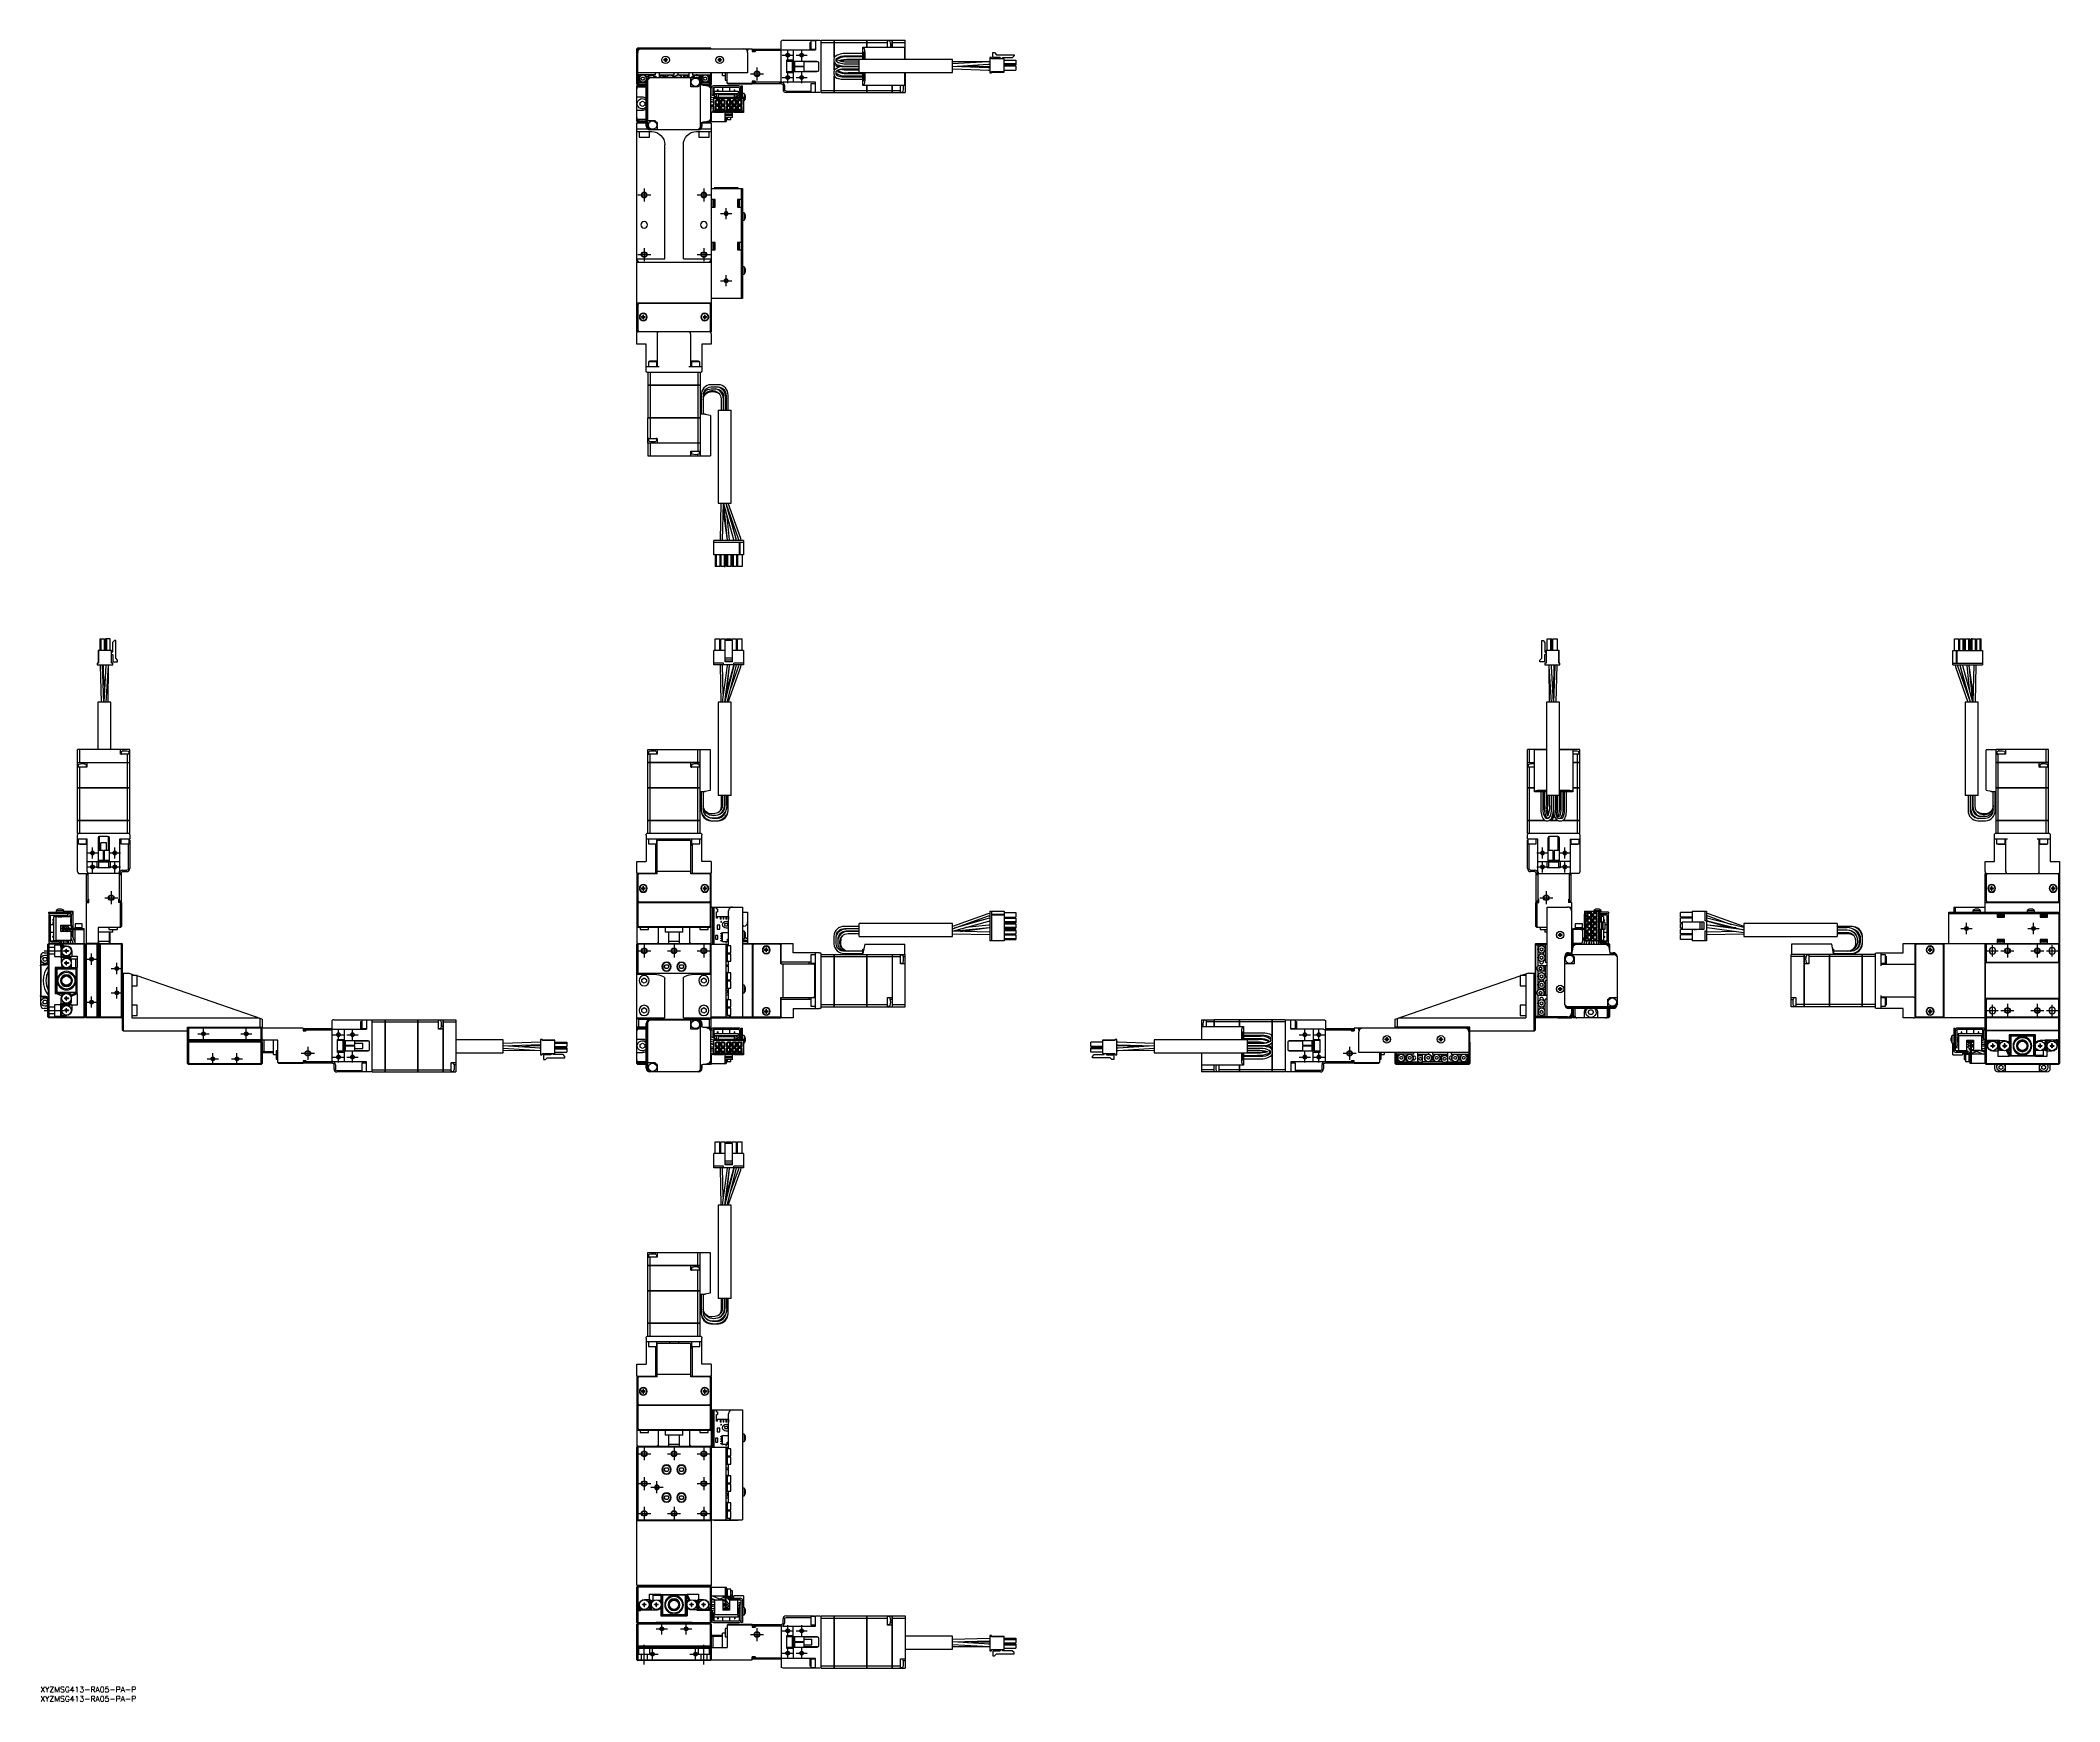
# Model space of a CAD drawing. Extents: x 0 to 1083, y -8 to 883.
import ezdxf

# ---------------------------------------------------------------- set-up
doc = ezdxf.new("R2010")
doc.units = 0
doc.header["$LTSCALE"] = 0.5
doc.linetypes.add('CENTER', pattern=[50.8, 31.75, -6.35, 6.35, -6.35])
doc.linetypes.add('DASHED', pattern=[19.05, 12.7, -6.35])
for name, color, linetype in [('MSM_CENTER', 1, 'CENTER'), ('MSM_CONTINUOUS', 7, 'CONTINUOUS'), ('MSM_DASHED', 4, 'DASHED'), ('MSM_NARROW', 5, 'CONTINUOUS'), ('MSM_PART_NUMBER', 7, 'CONTINUOUS')]:
    doc.layers.add(name, color=color, linetype=linetype)
doc.styles.get("Standard").update_dxf_attribs({"font": 'txt.shx', "height": 3, "bigfont": 'bigfont.shx'})

# ---------------------------------------------------------------- blocks, each defined once
blk = doc.blocks.new('*U2')
at = {"layer": 'MSM_PART_NUMBER'}
blk.add_text('XYZMSG413-RA05-PA-P', height=3, dxfattribs=at).set_placement((0, -3))
blk = doc.blocks.new('*U3')
at = {"layer": 'MSM_PART_NUMBER'}
blk.add_text('XYZMSG413-RA05-PA-P', height=3, dxfattribs=at).set_placement((0, -8))

msp = doc.modelspace()

# ---------------------------------------------------------------- linework, layer by layer
at = {"layer": 'MSM_CENTER'}
for p, q in [((401, 872.5), (401, 878.5)), ((408.5, 872.5), (408.5, 878.5)), ((384.5, 869), (384.5, 862)), ((398, 875.5), (404, 875.5)), ((405.5, 875.5), (411.5, 875.5)), ((381, 865.5), (388, 865.5)), ((398, 863.5), (404, 863.5)), ((401, 860.5), (401, 866.5)), ((405.5, 863.5), (411.5, 863.5)), ((408.5, 860.5), (408.5, 866.5)), ((324, 804), (324, 797)), ((356, 804), (356, 797)), ((320.5, 800.5), (327.5, 800.5)), ((352.5, 800.5), (359.5, 800.5)), ((368, 787.5), (368, 793.5)), ((365, 790.5), (371, 790.5)), ((324, 772), (324, 765)), ((356, 772), (356, 765)), ((320.5, 768.5), (327.5, 768.5)), ((352.5, 768.5), (359.5, 768.5)), ((365, 754.5), (371, 754.5)), ((368, 751.5), (368, 757.5)), ((25, 447.4), (31, 447.4)), ((28, 444.4), (28, 450.4)), ((37, 447.4), (43, 447.4)), ((40, 444.4), (40, 450.4)), ((803, 447.4), (809, 447.4)), ((806, 444.4), (806, 450.4)), ((815, 447.4), (821, 447.4)), ((818, 444.4), (818, 450.4)), ((25, 439.9), (31, 439.9)), ((28, 436.9), (28, 442.9)), ((37, 439.9), (43, 439.9)), ((40, 436.9), (40, 442.9)), ((803, 439.9), (809, 439.9)), ((806, 436.9), (806, 442.9)), ((815, 439.9), (821, 439.9)), ((818, 436.9), (818, 442.9)), ((34.5, 423.4), (41.5, 423.4)), ((38, 426.9), (38, 419.9)), ((804.5, 423.4), (811.5, 423.4)), ((808, 426.9), (808, 419.9)), ((1030.5, 406.9), (1036.5, 406.9)), ((1033.5, 403.9), (1033.5, 409.9)), ((1066.5, 406.9), (1072.5, 406.9)), ((1069.5, 403.9), (1069.5, 409.9)), ((2, 394.9), (12.5, 394.9)), ((24.5, 390.4), (30.5, 390.4)), ((27.5, 387.4), (27.5, 393.4)), ((320.5, 394.9), (327.5, 394.9)), ((324, 398.4), (324, 391.4)), ((336.5, 394.9), (343.5, 394.9)), ((340, 398.4), (340, 391.4)), ((352.5, 394.9), (359.5, 394.9)), ((356, 398.4), (356, 391.4)), ((1044.4, 394.9), (1050.6, 394.9)), ((1047.5, 391.8), (1047.5, 398)), ((1052, 394.9), (1059, 394.9)), ((1055.5, 398.4), (1055.5, 391.4)), ((1068, 394.9), (1075, 394.9)), ((1071.5, 398.4), (1071.5, 391.4)), ((1076.4, 394.9), (1082.6, 394.9)), ((1079.5, 391.8), (1079.5, 398)), ((38, 385.4), (44, 385.4)), ((41, 382.4), (41, 388.4)), ((27.5, 364.4), (27.5, 370.4)), ((38, 372.4), (44, 372.4)), ((41, 369.4), (41, 375.4)), ((2, 362.9), (12.5, 362.9)), ((24.5, 367.4), (30.5, 367.4)), ((1044.4, 362.9), (1050.6, 362.9)), ((1047.5, 359.8), (1047.5, 366)), ((1052, 362.9), (1059, 362.9)), ((1055.5, 366.4), (1055.5, 359.4)), ((1068, 362.9), (1075, 362.9)), ((1071.5, 366.4), (1071.5, 359.4)), ((1076.4, 362.9), (1082.6, 362.9)), ((1079.5, 359.8), (1079.5, 366)), ((84.5, 350.4), (90.5, 350.4)), ((87.5, 347.4), (87.5, 353.4)), ((107.5, 350.4), (113.5, 350.4)), ((110.5, 347.4), (110.5, 353.4)), ((157, 349.9), (163, 349.9)), ((160, 346.9), (160, 352.9)), ((164.5, 349.9), (170.5, 349.9)), ((167.5, 346.9), (167.5, 352.9)), ((675.5, 349.9), (681.5, 349.9)), ((678.5, 346.9), (678.5, 352.9)), ((683, 349.9), (689, 349.9)), ((686, 346.9), (686, 352.9)), ((89.5, 336.9), (95.5, 336.9)), ((92.5, 333.9), (92.5, 339.9)), ((102.5, 336.9), (108.5, 336.9)), ((105.5, 333.9), (105.5, 339.9)), ((140, 339.9), (147, 339.9)), ((143.5, 343.4), (143.5, 336.4)), ((157, 337.9), (163, 337.9)), ((160, 334.9), (160, 340.9)), ((164.5, 337.9), (170.5, 337.9)), ((167.5, 334.9), (167.5, 340.9)), ((675.5, 337.9), (681.5, 337.9)), ((678.5, 334.9), (678.5, 340.9)), ((683, 337.9), (689, 337.9)), ((686, 334.9), (686, 340.9)), ((699, 339.9), (706, 339.9)), ((702.5, 343.4), (702.5, 336.4)), ((320.5, 125), (327.5, 125)), ((324, 128.5), (324, 121.5)), ((336.5, 125), (343.5, 125)), ((340, 128.5), (340, 121.5)), ((352.5, 125), (359.5, 125)), ((356, 128.5), (356, 121.5)), ((320.5, 109), (327.5, 109)), ((324, 112.5), (324, 105.5)), ((330.8, 103.8), (330.8, 110.3)), ((352.5, 109), (359.5, 109)), ((356, 112.5), (356, 105.5)), ((327.6, 107), (334.1, 107)), ((320.5, 93), (327.5, 93)), ((324, 96.5), (324, 89.5)), ((336.5, 93), (343.5, 93)), ((340, 96.5), (340, 89.5)), ((352.5, 93), (359.5, 93)), ((356, 96.5), (356, 89.5)), ((333.5, 28), (333.5, 34)), ((346.5, 28), (346.5, 34)), ((401, 27), (401, 33)), ((408.5, 27), (408.5, 33)), ((324, 12), (324, 22.5)), ((330.5, 31), (336.5, 31)), ((343.5, 31), (349.5, 31)), ((356, 12), (356, 22.5)), ((381, 28), (388, 28)), ((384.5, 31.5), (384.5, 24.5)), ((398, 30), (404, 30)), ((405.5, 30), (411.5, 30)), ((325.5, 17.5), (331.5, 17.5)), ((328.5, 14.5), (328.5, 20.5)), ((348.5, 17.5), (354.5, 17.5)), ((351.5, 14.5), (351.5, 20.5)), ((398, 18), (404, 18)), ((401, 15), (401, 21)), ((405.5, 18), (411.5, 18)), ((408.5, 15), (408.5, 21))]:
    msp.add_line(p, q, dxfattribs=at)
at = {"layer": 'MSM_CONTINUOUS'}
for p, q in [((320.5, 879.5), (320, 879)), ((320, 871.8), (320, 879)), ((320.5, 879), (320.3, 879.2)), ((320.5, 879.5), (359.5, 879.5)), ((320.5, 877.8), (320.5, 879)), ((320.5, 879), (382, 879)), ((359.8, 879.2), (359.5, 879.5)), ((359.8, 879.2), (359.5, 879)), ((360, 879), (359.8, 879.2)), ((379.5, 879), (379.5, 877.8)), ((382, 879), (382, 877.5)), ((383.8, 877.7), (382, 877.7)), ((382.3, 878), (382.3, 878.8)), ((382.3, 878.8), (397.3, 878.8)), ((397.5, 878), (382.3, 878)), ((382.8, 878.8), (382.8, 878)), ((384, 878), (383.5, 877.5)), ((396.8, 878), (396.8, 878.8)), ((397.3, 878.8), (397.3, 878)), ((397.5, 878), (397.5, 883.1)), ((397.5, 861), (397.5, 878)), ((398.5, 883.5), (418, 883.5)), ((398.5, 878.4), (416, 878.4)), ((404, 878.4), (404, 872.3)), ((413, 882.4), (413.5, 882.4)), ((413, 878.4), (413, 882.4)), ((413.5, 883.2), (413.5, 878.7)), ((416, 883.2), (413.5, 883.2)), ((413.5, 878.7), (416, 878.7)), ((416, 883.5), (416, 878.4)), ((419, 883.5), (426, 883.5)), ((419, 855.5), (419, 883.5)), ((419, 882.3), (426, 882.3)), ((426, 883.5), (426, 874.2)), ((426, 874.2), (426, 883.5)), ((426, 883.5), (443.5, 883.5)), ((426, 883.5), (426, 883.5)), ((426, 882.3), (443.5, 882.3)), ((426, 882.3), (426, 882.3)), ((441.4, 879.8), (463.9, 879.8)), ((441.4, 873.2), (441.4, 879.8)), ((441.4, 879.7), (442, 879.1)), ((443.5, 879.8), (443.5, 883.5)), ((443.5, 883.5), (457.1, 883.5)), ((443.5, 883.5), (443.5, 879.8)), ((443.5, 883.5), (443.5, 883.5)), ((443.5, 882.3), (454.6, 882.3)), ((443.5, 882.3), (443.5, 882.3)), ((454.6, 879.8), (454.6, 883.5)), ((455.6, 883.1), (454.8, 883.2)), ((457.1, 883.5), (464, 883.5)), ((457.1, 883.5), (457.1, 879.8)), ((457.1, 883.5), (457.1, 883.5)), ((457.1, 879.8), (457.1, 883.5)), ((457.1, 882.3), (464, 882.3)), ((457.1, 882.3), (457.1, 882.3)), ((463.9, 873.2), (463.9, 879.8)), ((464, 873.2), (464, 883.5)), ((320, 872.5), (320.5, 873)), ((320.5, 872.5), (320, 872.5)), ((320, 872.3), (320.5, 872.3)), ((320.5, 872), (320, 871.5)), ((320.1, 871.7), (320, 871.8)), ((320, 860), (320, 871.5)), ((320.1, 871.6), (320.1, 871.8)), ((320.2, 876.2), (320.2, 875)), ((320.2, 876.2), (320.5, 876.2)), ((320.2, 875), (320.5, 875)), ((320.5, 871.5), (320.3, 871.7)), ((320.5, 872.1), (320.4, 872.1)), ((320.5, 860), (320.5, 877)), ((334.6, 873.2), (335.3, 873.2)), ((334.6, 872.8), (334.6, 873.2)), ((335.3, 872.8), (334.6, 872.8)), ((335.3, 873.9), (335.7, 873.9)), ((335.3, 873.2), (335.3, 873.9)), ((335.3, 873.1), (335.3, 873.2)), ((335.3, 873.1), (335.7, 873.1)), ((335.3, 872.8), (335.3, 873.1)), ((335.3, 872.1), (335.3, 872.8)), ((335.3, 872.8), (335.3, 872.8)), ((335.7, 872.8), (335.3, 872.8)), ((335.7, 872.1), (335.3, 872.1)), ((335.7, 873.9), (335.7, 873.2)), ((335.7, 873.2), (336.4, 873.2)), ((335.7, 873.1), (335.7, 873.2)), ((335.7, 873.1), (335.7, 872.8)), ((335.7, 872.8), (335.7, 872.1)), ((336.4, 872.8), (335.7, 872.8)), ((335.7, 872.8), (335.7, 872.8)), ((336.4, 873.2), (336.4, 872.8)), ((363.6, 873.2), (364.3, 873.2)), ((363.6, 872.8), (363.6, 873.2)), ((364.3, 872.8), (363.6, 872.8)), ((364.3, 873.9), (364.7, 873.9)), ((364.3, 873.2), (364.3, 873.9)), ((364.3, 873.1), (364.3, 873.2)), ((364.3, 873.1), (364.7, 873.1)), ((364.3, 872.8), (364.3, 873.1)), ((364.3, 872.1), (364.3, 872.8)), ((364.3, 872.8), (364.3, 872.8)), ((364.7, 872.8), (364.3, 872.8)), ((364.7, 872.1), (364.3, 872.1)), ((364.7, 873.9), (364.7, 873.2)), ((364.7, 873.2), (365.4, 873.2)), ((364.7, 873.1), (364.7, 873.2)), ((364.7, 873.1), (364.7, 872.8)), ((364.7, 872.8), (364.7, 872.1)), ((365.4, 872.8), (364.7, 872.8)), ((364.7, 872.8), (364.7, 872.8)), ((365.4, 873.2), (365.4, 872.8)), ((379.5, 877), (379.5, 866)), ((382, 877.5), (383.5, 877.5)), ((400.5, 873), (404, 873)), ((400.5, 866), (400.5, 873)), ((403.5, 872.2), (400.5, 872.2)), ((403.5, 866.7), (403.5, 872.2)), ((404, 872.3), (404.1, 872.3)), ((404, 872.3), (404.1, 872.3)), ((404.1, 866.6), (404.1, 872.3)), ((404.3, 872), (404.1, 871.8)), ((404.1, 867.2), (404.3, 867)), ((404.3, 872.4), (416.7, 872.4)), ((404.3, 872), (404.3, 867)), ((404.6, 872), (404.3, 872)), ((404.3, 867), (404.6, 867)), ((404.6, 872.4), (404.6, 869.7)), ((404.6, 869.7), (409.8, 869.7)), ((404.6, 869.2), (404.6, 866.6)), ((409.8, 869.2), (404.6, 869.2)), ((409.8, 869.7), (409.8, 872.4)), ((417.4, 872), (409.8, 872)), ((409.8, 866.6), (409.8, 869.2)), ((409.8, 867), (417.4, 867)), ((417.5, 871.6), (417.5, 867.4)), ((425.8, 873.4), (425.8, 872.5)), ((425.8, 866.9), (425.8, 865.1)), ((426, 871.8), (426, 867.6)), ((426, 867.6), (426, 871.8)), ((427, 870.7), (426.8, 870.5)), ((426.8, 870.5), (426.8, 870.3)), ((426.8, 870.3), (426.8, 870.2)), ((426.8, 870.3), (426.8, 870.2)), ((426.8, 870.3), (426.8, 870.3)), ((426.8, 870.2), (426.8, 870.1)), ((426.8, 870.1), (426.8, 870)), ((426.8, 870), (426.9, 869.9)), ((426.9, 869.9), (427, 869.8)), ((427, 872.5), (427, 873.4)), ((427, 869.8), (427.1, 869.7)), ((427, 865.1), (427, 866.9)), ((427.1, 869.7), (427.1, 869.7)), ((427.1, 869.7), (427.2, 869.7)), ((427.2, 869.7), (427.4, 869.6)), ((427.4, 873.1), (427.3, 873)), ((427.3, 873), (427.3, 872.8)), ((427.3, 872.8), (427.3, 872.7)), ((427.3, 872.7), (427.3, 872.5)), ((427.3, 872.5), (427.3, 872.4)), ((427.3, 872.4), (427.4, 872.2)), ((427.3, 872.4), (427.3, 872.4)), ((427.3, 872.4), (427.3, 872.4)), ((427.5, 873.3), (427.4, 873.1)), ((427.4, 872.2), (427.5, 872)), ((427.4, 869.6), (427.4, 869.6)), ((427.6, 873.4), (427.5, 873.3)), ((427.5, 872), (427.6, 871.9)), ((427.7, 873.4), (427.6, 873.4)), ((427.6, 871.9), (427.6, 871.9)), ((427.8, 869.6), (427.8, 869.5)), ((427.8, 869.5), (427.8, 869.1)), ((427.8, 869.1), (427.8, 869.1)), ((427.8, 869.1), (427.9, 868.9)), ((428, 866.5), (428, 867.3)), ((428, 867.2), (428.1, 867.1)), ((428.5, 872.6), (428.5, 872.8)), ((430.1, 868.1), (432.4, 868)), ((439.4, 869.4), (431.4, 869.4)), ((431.4, 868.2), (431.5, 868.2)), ((441.4, 876.4), (432.4, 876.4)), ((432.4, 875.2), (441.4, 875.2)), ((439.4, 870.7), (432.4, 870.7)), ((432.4, 869.5), (439.4, 869.5)), ((432.4, 868.2), (439.4, 868.2)), ((432.4, 868), (439.4, 868)), ((439.4, 867.4), (433.4, 867.4)), ((441.4, 874.6), (433.9, 874.6)), ((433.9, 873.4), (441.4, 873.4)), ((439.4, 872.8), (433.9, 872.8)), ((434, 871.8), (433.9, 871.8)), ((439.4, 871.8), (434, 871.8)), ((439.4, 866.2), (439.4, 873.2)), ((489.4, 873.2), (439.4, 873.2)), ((441.4, 877.1), (441.8, 877.1)), ((441.8, 877.1), (441.8, 873.2)), ((442.3, 877.3), (442.3, 873.2)), ((489.4, 866.2), (489.4, 873.2)), ((508.5, 872), (489.4, 870.8)), ((509.1, 872), (489.4, 871.9)), ((489.4, 869.5), (508.6, 870.7)), ((508.6, 868.8), (489.4, 869.5)), ((508.7, 869.3), (489.4, 869.5)), ((489.4, 868.2), (509.3, 867.5)), ((503.9, 869.4), (497.6, 870)), ((509.4, 872), (508.5, 872)), ((508.6, 870.7), (509.4, 870.7)), ((509.4, 868.8), (508.6, 868.8)), ((508.6, 867.5), (509.4, 867.5)), ((509.4, 869.3), (508.7, 869.3)), ((509.4, 872), (508.8, 872)), ((509.4, 872), (509.1, 872)), ((509.3, 867.5), (509.4, 867.5)), ((510.1, 874.3), (509.4, 874.3)), ((509.4, 874.3), (509.4, 866)), ((510.4, 873.6), (510.4, 874)), ((517.1, 873.6), (510.4, 873.6)), ((511, 876.9), (512, 876.9)), ((511, 874.3), (511, 876.9)), ((514.8, 874.3), (511, 874.3)), ((512, 876.9), (513, 875.8)), ((513, 875.8), (522.5, 875.8)), ((515, 874.2), (515, 873.6)), ((516.1, 873.6), (516.1, 873.9)), ((521.5, 874.1), (516.4, 874.1)), ((517.1, 866.5), (517.1, 873.6)), ((517.1, 872.8), (523.4, 872.8)), ((517.1, 871), (523.4, 871)), ((517.1, 870.4), (523.4, 870.4)), ((517.1, 869.8), (523.4, 869.8)), ((517.1, 867.4), (523.4, 867.4)), ((522.5, 875.1), (521.5, 874.1)), ((522.5, 875.8), (522.5, 875.1)), ((523.4, 872.8), (523.4, 870.4)), ((523.4, 869.8), (523.4, 867.4)), ((320, 860), (320.5, 859.5)), ((320.3, 859.2), (320, 859)), ((325, 859), (320, 859)), ((320, 840), (320, 859)), ((320.2, 858), (320, 858)), ((320.3, 859.7), (320.5, 860)), ((320.3, 859.2), (320.5, 859.5)), ((320.5, 859), (320.3, 859.2)), ((379.5, 866), (320.5, 866)), ((320.5, 864.5), (321, 865)), ((330, 865), (320.5, 865)), ((320.5, 861), (325, 861)), ((325, 860), (320.5, 860)), ((320.5, 859.5), (325, 859.5)), ((320.5, 858.2), (320.5, 858.8)), ((320.5, 858.8), (325, 858.8)), ((321, 865), (321, 860)), ((321, 858.8), (321, 858.4)), ((325, 858.4), (321, 858.4)), ((322.4, 863), (322.8, 863.7)), ((322.8, 862.2), (322.4, 863)), ((322.8, 863.7), (323.7, 863.7)), ((323.7, 862.2), (322.8, 862.2)), ((323.7, 863.7), (324.1, 863)), ((324.1, 863), (323.7, 862.2)), ((326, 864), (325, 864)), ((325, 862), (325.1, 862)), ((325, 837.5), (325, 861.5)), ((325.4, 837.5), (325.4, 861.5)), ((326, 836.6), (326, 862.3)), ((327, 863.5), (353, 863.5)), ((327.2, 863.5), (327.3, 863.7)), ((327.3, 863.7), (328.2, 863.7)), ((328.2, 863.7), (328.3, 863.5)), ((330, 864), (329.5, 864)), ((330, 865), (330, 866)), ((332, 866), (332, 863.5)), ((332, 865), (340, 865)), ((335.3, 865), (335.3, 863.5)), ((337.2, 863.5), (337.3, 863.7)), ((337.3, 863.7), (338.2, 863.7)), ((338.2, 863.7), (338.3, 863.5)), ((340.5, 864), (339.5, 864)), ((340, 865), (340, 866)), ((341.7, 863.5), (341.8, 863.7)), ((341.8, 863.7), (342.7, 863.7)), ((342, 866), (342, 865)), ((342, 865), (348, 865)), ((342.7, 863.7), (342.8, 863.5)), ((345.3, 863.5), (345.3, 865)), ((348, 866), (348, 863.5)), ((349, 858.5), (349, 863.5)), ((352.8, 858.5), (349, 858.5)), ((350, 866), (350, 865)), ((350, 865), (359.5, 865)), ((350.5, 864), (350, 864)), ((351.7, 863.5), (351.8, 863.7)), ((351.8, 863.7), (352.7, 863.7)), ((352.7, 863.7), (352.8, 863.5)), ((355, 864), (354, 864)), ((354, 862.3), (354, 836.6)), ((354, 859.8), (358, 859.1)), ((354.6, 861.5), (354.6, 859.7)), ((354.9, 862), (355, 862)), ((355, 861.5), (355, 859.6)), ((355, 861), (359.5, 861)), ((359.5, 860), (355, 860)), ((355.7, 859.5), (359.5, 859.5)), ((355.9, 863), (356.3, 863.7)), ((356.3, 862.2), (355.9, 863)), ((356.3, 863.7), (357.2, 863.7)), ((357.2, 862.2), (356.3, 862.2)), ((357.2, 863.7), (357.6, 863)), ((357.6, 863), (357.2, 862.2)), ((360, 859), (358.3, 859)), ((358.7, 858.8), (359.5, 858.8)), ((359, 860), (359, 865)), ((359, 865), (359.5, 864.5)), ((359, 858.5), (359, 858.8)), ((359.5, 866), (359.5, 860)), ((359.5, 860), (359.8, 859.7)), ((359.5, 859.5), (360, 860)), ((359.5, 859.5), (359.8, 859.2)), ((359.8, 859.2), (359.5, 859)), ((359.5, 858.8), (359.5, 858.2)), ((359.5, 857.3), (359.5, 841.7)), ((360, 859), (359.8, 859.2)), ((360, 858), (359.8, 858)), ((360, 866), (360, 860)), ((360, 854.4), (360, 859)), ((360.8, 857.8), (360.8, 854)), ((361.3, 858), (360.9, 858)), ((374.8, 859), (361.2, 859)), ((374.8, 858.2), (361.2, 858.2)), ((361.3, 858), (361.3, 854)), ((361.5, 856.2), (361.5, 855)), ((361.5, 856.2), (374.5, 856.2)), ((363.4, 856.2), (363.4, 857)), ((363.6, 857), (363.4, 857)), ((363.6, 856.2), (363.6, 857)), ((366, 864.7), (366, 866)), ((366, 864.7), (367.5, 864.7)), ((366, 858.2), (366, 856.2)), ((367.5, 866), (367.5, 862.2)), ((367.5, 862.2), (368.5, 862.2)), ((368.5, 860.5), (368.5, 866)), ((368.5, 860.8), (369.1, 860.5)), ((369, 860), (368.5, 860.5)), ((382, 860), (369, 860)), ((369.1, 860.5), (382, 860.5)), ((369.1, 860.5), (369.6, 860)), ((370, 856.2), (370, 858.2)), ((372.4, 856.2), (372.4, 857)), ((372.6, 857), (372.4, 857)), ((372.6, 856.2), (372.6, 857)), ((374.5, 856.2), (374.5, 855)), ((375.2, 857.8), (375.2, 852.9)), ((376, 859), (376.8, 859)), ((376, 852.9), (376, 859)), ((376.8, 852.9), (376.8, 859)), ((383.5, 861.5), (382, 861.5)), ((382, 861.5), (382, 860)), ((382.3, 860.2), (382.3, 861)), ((382.3, 861), (384, 861)), ((397.7, 860.2), (382.3, 860.2)), ((382.8, 861), (382.8, 860.2)), ((383.5, 861.5), (384, 861)), ((397.7, 861), (384, 861)), ((396.8, 860.2), (396.8, 861)), ((397.3, 861), (397.3, 860.2)), ((416, 861), (398.5, 861)), ((398.5, 859.4), (398.5, 857.1)), ((399.3, 859.4), (399.3, 857.1)), ((400.1, 856.3), (413.5, 856.3)), ((400.5, 866.7), (403.5, 866.7)), ((404, 866), (400.5, 866)), ((404, 866.6), (404, 861)), ((404.1, 866.6), (404, 866.6)), ((404, 866.6), (404.1, 866.6)), ((416.7, 866.6), (404.3, 866.6)), ((413.5, 860.2), (413.5, 855.7)), ((416, 860.2), (413.5, 860.2)), ((416, 855.5), (416, 861)), ((419, 856.6), (426, 856.6)), ((426, 864.5), (426, 855.5)), ((426, 855.5), (426, 864.5)), ((426, 856.6), (443.5, 856.6)), ((426, 856.6), (426, 856.6)), ((441.4, 863.8), (431.4, 863.8)), ((431.4, 862.6), (441.4, 862.6)), ((432.3, 864.4), (432.4, 864.4)), ((441.4, 865.6), (432.4, 865.6)), ((432.4, 864.4), (441.4, 864.4)), ((433.4, 866.2), (441.4, 866.2)), ((439.4, 866.2), (489.4, 866.2)), ((441.4, 859.2), (441.4, 866.2)), ((441.4, 861.9), (441.8, 861.9)), ((442, 859.9), (441.4, 859.3)), ((463.9, 859.2), (441.4, 859.2)), ((441.8, 866.2), (441.8, 861.9)), ((442.3, 866.2), (442.3, 861.7)), ((443.5, 855.5), (443.5, 859.2)), ((443.5, 859.2), (443.5, 855.5)), ((443.5, 856.6), (457.1, 856.6)), ((443.5, 856.6), (443.5, 856.6)), ((457.1, 855.5), (457.1, 859.2)), ((457.1, 859.2), (457.1, 855.5)), ((457.1, 856.6), (461.5, 856.6)), ((457.1, 856.6), (457.1, 856.6)), ((461.5, 855.5), (461.5, 859.2)), ((463.9, 859.2), (463.9, 866.2)), ((463.9, 859.2), (464, 859.2)), ((464, 866.2), (464, 855.5)), ((509.4, 866), (510.1, 866)), ((510.4, 866.7), (517.1, 866.7)), ((510.4, 866.3), (510.4, 866.7)), ((510.4, 866.5), (517.1, 866.5)), ((323, 853), (320, 853)), ((320, 846), (323, 846)), ((321.8, 850.2), (323, 850.9)), ((321.8, 848.7), (321.8, 850.2)), ((323, 848), (321.8, 848.7)), ((323, 850.9), (324.3, 850.2)), ((324.3, 848.7), (323, 848)), ((324.3, 850.2), (324.3, 848.7)), ((359.5, 854.6), (363.4, 852.9)), ((359.5, 853.3), (360.1, 853)), ((359.5, 853.2), (361.4, 852.6)), ((359.5, 851.9), (361.4, 851.6)), ((361.4, 850.4), (359.5, 850.7)), ((361.4, 850.1), (359.5, 850.3)), ((359.5, 849.1), (361.4, 848.9)), ((361.4, 848.1), (359.5, 848.1)), ((359.5, 847.7), (361.4, 847.9)), ((361.4, 846.7), (359.5, 846.5)), ((361.4, 845.7), (359.5, 845.3)), ((361.4, 845.2), (359.5, 844.4)), ((360, 853), (360, 853.1)), ((360, 850.6), (360, 850.3)), ((360, 848.1), (360, 847.8)), ((360.9, 854), (361.3, 854)), ((377.3, 852.9), (361.4, 852.9)), ((361.4, 844.7), (361.4, 852.9)), ((375.2, 852.2), (361.4, 852.2)), ((377.3, 845.4), (361.4, 845.4)), ((361.5, 855), (374.5, 855)), ((361.8, 853.6), (361.8, 855)), ((362.7, 851.5), (362.1, 850.9)), ((362.1, 850.9), (362.1, 849.1)), ((362.1, 849.1), (364.5, 849.1)), ((362.1, 847.9), (362.7, 848.5)), ((362.1, 847.9), (362.1, 846.1)), ((362.1, 846.1), (364.5, 846.1)), ((362.3, 855), (362.3, 854.4)), ((362.8, 854.4), (362.3, 854.4)), ((362.8, 851), (362.5, 850.8)), ((362.5, 850.8), (362.5, 849.5)), ((362.5, 849.5), (364, 849.5)), ((362.8, 848), (362.5, 847.8)), ((362.5, 847.8), (362.5, 846.5)), ((362.5, 846.5), (364, 846.5)), ((364.5, 851.5), (362.7, 851.5)), ((364.5, 848.5), (362.7, 848.5)), ((362.8, 853.2), (362.8, 855)), ((363.8, 851), (362.8, 851)), ((363.8, 848), (362.8, 848)), ((363.8, 852.9), (363.8, 854.5)), ((363.8, 854.5), (372.3, 854.5)), ((364, 850.8), (363.8, 851)), ((364, 847.8), (363.8, 848)), ((364, 849.5), (364, 850.8)), ((364, 846.5), (364, 847.8)), ((364.5, 849.1), (364.5, 851.5)), ((364.5, 846.1), (364.5, 848.5)), ((365.1, 851.5), (365.1, 849.1)), ((366.9, 851.5), (365.1, 851.5)), ((365.1, 849.1), (367.5, 849.1)), ((366.9, 848.5), (365.1, 848.5)), ((365.1, 848.5), (365.1, 846.1)), ((365.1, 846.1), (367.5, 846.1)), ((365.8, 851), (365.5, 850.8)), ((365.5, 850.8), (365.5, 849.5)), ((365.5, 849.5), (367, 849.5)), ((365.8, 848), (365.5, 847.8)), ((365.5, 847.8), (365.5, 846.5)), ((365.5, 846.5), (367, 846.5)), ((366.8, 851), (365.8, 851)), ((366.8, 848), (365.8, 848)), ((366.6, 844.7), (366.6, 845.4)), ((367, 850.8), (366.8, 851)), ((367, 847.8), (366.8, 848)), ((366.9, 851.5), (367.5, 850.9)), ((367.5, 847.9), (366.9, 848.5)), ((367, 849.5), (367, 850.8)), ((367, 846.5), (367, 847.8)), ((367.5, 849.1), (367.5, 850.9)), ((367.5, 846.1), (367.5, 847.9)), ((368.7, 851.5), (368.1, 850.9)), ((368.1, 850.9), (368.1, 849.1)), ((368.1, 849.1), (370.5, 849.1)), ((368.1, 848.5), (368.1, 846.1)), ((369.9, 848.5), (368.1, 848.5)), ((368.1, 846.1), (370.5, 846.1)), ((368.8, 851), (368.5, 850.8)), ((368.5, 850.8), (368.5, 849.5)), ((368.5, 849.5), (370, 849.5)), ((368.8, 848), (368.5, 847.8)), ((368.5, 847.8), (368.5, 846.5)), ((368.5, 846.5), (370, 846.5)), ((368.5, 844.8), (368.5, 845.4)), ((370.5, 851.5), (368.7, 851.5)), ((369.8, 851), (368.8, 851)), ((369.8, 848), (368.8, 848)), ((370, 850.8), (369.8, 851)), ((370, 847.8), (369.8, 848)), ((370.5, 847.9), (369.9, 848.5)), ((370, 849.5), (370, 850.8)), ((370, 846.5), (370, 847.8)), ((370.1, 844.8), (370.1, 845.4)), ((370.5, 849.1), (370.5, 851.5)), ((370.5, 846.1), (370.5, 847.9)), ((371.7, 851.5), (371.1, 850.9)), ((371.1, 850.9), (371.1, 849.1)), ((371.1, 849.1), (373.5, 849.1)), ((372.9, 848.5), (371.1, 848.5)), ((371.1, 848.5), (371.1, 846.1)), ((371.1, 846.1), (373.5, 846.1)), ((371.8, 851), (371.5, 850.8)), ((371.5, 850.8), (371.5, 849.5)), ((371.5, 849.5), (373, 849.5)), ((371.8, 848), (371.5, 847.8)), ((371.5, 847.8), (371.5, 846.5)), ((371.5, 846.5), (373, 846.5)), ((373.5, 851.5), (371.7, 851.5)), ((372.8, 851), (371.8, 851)), ((372.8, 848), (371.8, 848)), ((372.1, 844.7), (372.1, 845.4)), ((372.3, 854.5), (372.3, 852.9)), ((373, 850.8), (372.8, 851)), ((373, 847.8), (372.8, 848)), ((373.5, 847.9), (372.9, 848.5)), ((373, 849.5), (373, 850.8)), ((373, 846.5), (373, 847.8)), ((373.3, 852.9), (373.3, 855)), ((373.7, 854.4), (373.3, 854.4)), ((373.5, 849.1), (373.5, 851.5)), ((373.5, 846.1), (373.5, 847.9)), ((373.7, 855), (373.7, 854.4)), ((374.3, 854), (373.8, 853.5)), ((373.8, 852.9), (373.8, 853.5)), ((376.5, 851.5), (374.1, 851.5)), ((374.1, 851.5), (374.1, 849.1)), ((374.1, 849.1), (376.5, 849.1)), ((374.1, 848.5), (374.1, 846.1)), ((375.9, 848.5), (374.1, 848.5)), ((374.1, 846.1), (376.5, 846.1)), ((374.3, 855), (374.3, 853.9)), ((374.3, 854), (374.3, 852.9)), ((375.2, 854), (374.3, 854)), ((374.8, 851), (374.5, 850.8)), ((374.5, 850.8), (374.5, 849.5)), ((374.5, 849.5), (376, 849.5)), ((374.8, 848), (374.5, 847.8)), ((374.5, 847.8), (374.5, 846.5)), ((374.5, 846.5), (376, 846.5)), ((375.8, 851), (374.8, 851)), ((375.8, 848), (374.8, 848)), ((375.2, 852.2), (375.2, 852.3)), ((375.5, 852.3), (375.5, 852.2)), ((377.3, 852.2), (375.5, 852.2)), ((376, 850.8), (375.8, 851)), ((376, 847.8), (375.8, 848)), ((376.5, 847.9), (375.9, 848.5)), ((376, 849.5), (376, 850.8)), ((376, 846.5), (376, 847.8)), ((376.5, 849.1), (376.5, 851.5)), ((376.5, 846.1), (376.5, 847.9)), ((377.7, 855), (376.8, 855)), ((377.3, 852.9), (377.3, 844.7)), ((377.3, 851), (377.7, 851)), ((377.7, 855), (377.7, 851)), ((378.3, 853.9), (378.3, 853.9)), ((378.3, 852.8), (378.3, 853.2)), ((378.3, 853.2), (378.4, 853.2)), ((378.4, 852.8), (378.3, 852.8)), ((378.3, 852.1), (378.3, 852.1)), ((415.3, 855.5), (400.1, 855.5)), ((413.5, 855.7), (416, 855.7)), ((414.8, 855.5), (414.8, 855.7)), ((415.3, 855.7), (415.3, 855.5)), ((418, 855.5), (416, 855.5)), ((419, 855.5), (426, 855.5)), ((426, 855.5), (443.5, 855.5)), ((426, 855.5), (426, 855.5)), ((443.5, 855.5), (457.1, 855.5)), ((443.5, 855.5), (443.5, 855.5)), ((457.1, 855.5), (464, 855.5)), ((457.1, 855.5), (457.1, 855.5)), ((461.7, 855.7), (462.5, 855.8)), ((321, 841), (320, 841)), ((320, 840.5), (320.5, 840)), ((320, 840), (320.5, 839.5)), ((320.5, 839.5), (320, 839)), ((320, 765), (320, 839)), ((325, 839), (320, 839)), ((320, 836), (325.7, 836)), ((320, 834.5), (328, 834.5)), ((320.3, 839.7), (320.5, 840)), ((320.5, 840.2), (320.5, 841)), ((325, 840.2), (320.5, 840.2)), ((320.5, 840), (325, 840)), ((325, 839.5), (320.5, 839.5)), ((321, 841), (321, 840.2)), ((325, 841), (321, 841)), ((321.3, 834.5), (321.3, 831.5)), ((326, 840.5), (329.8, 840.5)), ((326.8, 831.5), (326.8, 834.5)), ((353, 835.5), (327, 835.5)), ((331, 839.2), (331, 835.5)), ((352, 834.5), (360, 834.5)), ((353.3, 834.5), (353.3, 831.5)), ((358, 839.9), (354, 839.2)), ((354.3, 836), (360, 836)), ((354.6, 839.3), (354.6, 837.5)), ((355, 839.3), (355, 837.5)), ((360, 839), (355, 839)), ((359.5, 839.5), (355.7, 839.5)), ((358.3, 840), (359.5, 840)), ((359.5, 840.2), (358.7, 840.2)), ((358.8, 831.5), (358.8, 834.5)), ((359, 840.2), (359, 840.4)), ((360, 841), (359.4, 841)), ((359.5, 841), (359.5, 840.2)), ((359.5, 840), (360, 840.5)), ((359.5, 840), (359.8, 839.7)), ((359.8, 839.7), (359.5, 839.5)), ((360, 839), (359.5, 839.5)), ((359.8, 839.7), (360, 840)), ((360, 844.6), (360, 840)), ((360, 840), (368, 840)), ((360, 839), (360, 727)), ((361.4, 845), (360.9, 845)), ((366.6, 844.7), (361.4, 844.7)), ((367.4, 845), (366.6, 845)), ((367, 845), (367.4, 844.6)), ((367.4, 842.1), (367.4, 845.1)), ((371.3, 844.8), (367.4, 844.8)), ((371.3, 843.8), (367.4, 843.8)), ((371.3, 843.1), (367.4, 843.1)), ((371.3, 842.1), (367.4, 842.1)), ((367.5, 840), (367.5, 842.1)), ((367.5, 841), (368.5, 841)), ((368, 841), (368, 842.1)), ((368, 841), (368, 840)), ((368.5, 845), (368.5, 844.8)), ((368.5, 845), (368.5, 845)), ((370.1, 844.9), (368.5, 844.9)), ((368.5, 842.1), (368.5, 841)), ((368.5, 841.1), (370.5, 841.1)), ((370.5, 841.1), (370.5, 842.1)), ((371.3, 842.1), (371.3, 845.1)), ((377.3, 844.7), (372.1, 844.7)), ((321.3, 831.5), (326.8, 831.5)), ((335, 766.3), (335, 827.5)), ((345, 766.3), (345, 827.5)), ((353.3, 831.5), (358.8, 831.5)), ((360, 804), (376.8, 804)), ((361.5, 804.3), (361.5, 804)), ((374.5, 804.3), (361.5, 804.3)), ((374.5, 804), (374.5, 804.3)), ((376, 804), (376, 745)), ((376.8, 804), (376.8, 745)), ((362, 798), (360, 798)), ((360, 794), (362, 794)), ((360.8, 798), (360.8, 797)), ((360.8, 797), (360.8, 794.9)), ((360.8, 794.9), (360.8, 794)), ((361.3, 798), (361.3, 794)), ((361.5, 798), (361.5, 794)), ((362, 794), (362, 798)), ((374, 798), (374, 794)), ((376, 798), (374, 798)), ((374, 794), (376, 794)), ((374.5, 794), (374.5, 798)), ((375.2, 794), (375.2, 798)), ((377.7, 791), (376.8, 791)), ((377.7, 791), (377.7, 787)), ((376.8, 787), (377.7, 787)), ((378.3, 789.9), (378.3, 789.9)), ((378.3, 789.2), (378.4, 789.2)), ((378.3, 788.8), (378.3, 789.2)), ((378.4, 788.8), (378.3, 788.8)), ((378.3, 788.1), (378.3, 788.1)), ((362, 775), (360, 775)), ((360, 771), (362, 771)), ((360.8, 775), (360.8, 774)), ((360.8, 774), (360.8, 771.9)), ((360.8, 771.9), (360.8, 771)), ((361.3, 775), (361.3, 771)), ((361.5, 775), (361.5, 771)), ((362, 771), (362, 775)), ((376, 775), (374, 775)), ((374, 775), (374, 771)), ((374, 771), (376, 771)), ((374.5, 771), (374.5, 775)), ((375.2, 771), (375.2, 775)), ((320, 766.3), (335, 766.3)), ((320, 765.5), (321, 764.5)), ((320.3, 764.7), (320, 765)), ((320, 764.5), (360, 764.5)), ((320, 727), (320, 764.5)), ((320.3, 764.7), (320.5, 765)), ((320.5, 764.5), (320.3, 764.7)), ((345, 766.3), (360, 766.3)), ((359, 764.5), (360, 765.5)), ((359.5, 765), (359.8, 764.7)), ((359.8, 764.7), (359.5, 764.5)), ((360, 765), (359.8, 764.7)), ((377.7, 762), (376.8, 762)), ((377.7, 762), (377.7, 758)), ((378.3, 760.9), (378.3, 760.9)), ((378.3, 760.2), (378.4, 760.2)), ((378.3, 759.8), (378.3, 760.2)), ((378.4, 759.8), (378.3, 759.8)), ((378.3, 759.1), (378.3, 759.1)), ((376.8, 758), (377.7, 758)), ((360, 742.5), (320, 742.5)), ((320.5, 741), (320, 741)), ((320.5, 740.5), (320, 740.5)), ((321, 742.2), (320.5, 741.7)), ((320.5, 741.7), (320.5, 727.7)), ((359, 742.2), (321, 742.2)), ((325.5, 742.2), (325.5, 742.5)), ((326.3, 742.5), (326.3, 742.2)), ((331.8, 742.2), (331.8, 742.5)), ((335.2, 742.5), (335, 742.3)), ((345, 742.3), (335, 742.3)), ((335, 742.3), (335, 742.2)), ((345, 742.3), (344.8, 742.5)), ((345, 742.2), (345, 742.3)), ((348.3, 742.5), (348.3, 742.2)), ((353.8, 742.2), (353.8, 742.5)), ((354.5, 742.5), (354.5, 742.2)), ((359.5, 741.7), (359, 742.2)), ((359.5, 727.7), (359.5, 741.7)), ((360, 741), (359.5, 741)), ((360, 740.5), (359.5, 740.5)), ((376.8, 745), (360, 745)), ((360, 727), (320, 727)), ((320, 720.5), (320, 726)), ((320.5, 727.7), (321, 727.2)), ((321, 727.2), (359, 727.2)), ((323.3, 735.2), (322.6, 735.2)), ((322.6, 734.7), (323.3, 734.7)), ((323.3, 735.9), (323.3, 735.2)), ((323.3, 734.7), (323.3, 734.1)), ((323.7, 735.2), (323.7, 735.9)), ((324.4, 735.2), (323.7, 735.2)), ((323.7, 734.1), (323.7, 734.7)), ((323.7, 734.7), (324.4, 734.7)), ((325.5, 727.2), (325.5, 727)), ((330, 727.2), (330, 727)), ((331, 727.2), (331, 727)), ((331.1, 708.5), (331.1, 726)), ((332.5, 727.2), (332.5, 727)), ((347.5, 727), (347.5, 727.2)), ((348.9, 726), (348.9, 708.5)), ((349, 727.2), (349, 727)), ((350, 727), (350, 727.2)), ((354.5, 727), (354.5, 727.2)), ((356.3, 735.2), (355.6, 735.2)), ((355.6, 734.7), (356.3, 734.7)), ((356.3, 735.9), (356.3, 735.2)), ((356.3, 734.7), (356.3, 734.1)), ((356.7, 735.2), (356.7, 735.9)), ((357.4, 735.2), (356.7, 735.2)), ((356.7, 734.1), (356.7, 734.7)), ((356.7, 734.7), (357.4, 734.7)), ((359, 727.2), (359.5, 727.7)), ((360, 726), (360, 720.5)), ((325, 720.5), (320, 720.5)), ((325, 706.5), (325, 720.5)), ((355, 720.5), (355, 706.5)), ((360, 720.5), (355, 720.5)), ((325, 708.5), (332.1, 708.5)), ((325.4, 705.5), (354.6, 705.5)), ((326, 705.5), (326, 698.5)), ((330.8, 711), (326.3, 711)), ((326.3, 711), (326.3, 708.5)), ((326.9, 711), (326.9, 711.5)), ((326.9, 711.5), (331.1, 711.5)), ((327.2, 705.5), (327.2, 698.5)), ((330.8, 708.5), (330.8, 711)), ((347.9, 708.5), (355, 708.5)), ((348.9, 711.5), (353.1, 711.5)), ((353.8, 711), (349.3, 711)), ((349.3, 711), (349.3, 708.5)), ((352.8, 705.5), (352.8, 698.5)), ((353.1, 711.5), (353.1, 711)), ((353.8, 708.5), (353.8, 711)), ((354, 705.5), (354, 698.5)), ((326, 698.5), (326, 681)), ((354, 698.5), (326, 698.5)), ((326, 698.5), (354, 698.5)), ((326, 698.5), (326, 698.5)), ((327.2, 698.5), (327.2, 681)), ((327.2, 698.5), (327.2, 698.5)), ((352.8, 698.5), (352.8, 681)), ((352.8, 698.5), (352.8, 698.5)), ((354, 698.5), (354, 698.5)), ((354, 698.5), (354, 660.5)), ((363.8, 698.7), (359.8, 698.7)), ((359.8, 697.5), (363.8, 697.5)), ((359.9, 696.5), (362.4, 696.5)), ((360.1, 695.5), (360.9, 695.5)), ((360.5, 695), (361.9, 694.9)), ((363.8, 697.5), (363.8, 697.5)), ((367.7, 693.6), (367.4, 694)), ((354, 683.1), (356.8, 683.1)), ((354.6, 693.1), (354.6, 683.1)), ((359.5, 682.2), (354.6, 683.1)), ((355.8, 683.1), (355.8, 693.1)), ((355.8, 690.6), (355.8, 690.8)), ((356.8, 683.1), (356.8, 682.7)), ((363.7, 685.1), (370.7, 685.1)), ((363.7, 685.1), (363.7, 635.1)), ((365.3, 691.1), (365.3, 685.1)), ((366.5, 692.1), (366.4, 692.8)), ((366.4, 692.8), (366.4, 692.8)), ((366.4, 692.8), (366.4, 692.8)), ((366.4, 692.8), (366.6, 691.6)), ((366.5, 685.1), (366.5, 692.1)), ((366.6, 692.1), (366.6, 685.1)), ((367.8, 685.1), (367.8, 692.1)), ((367.9, 693.1), (367.9, 685.1)), ((369.1, 685.1), (369.1, 693.1)), ((370.7, 635.1), (370.7, 685.1)), ((354, 681), (326, 681)), ((326, 681), (354, 681)), ((326, 681), (326, 681)), ((326, 667.4), (326, 681)), ((327.2, 681), (327.2, 669.9)), ((327.2, 681), (327.2, 681)), ((352.8, 681), (352.8, 667.4)), ((352.8, 681), (352.8, 681)), ((354, 681), (354, 681)), ((359.5, 682.2), (359.5, 660.6)), ((326, 669.9), (331, 669.9)), ((326, 667.4), (326, 660.5)), ((354, 667.4), (326, 667.4)), ((326, 667.4), (326, 667.4)), ((354, 667.4), (326, 667.4)), ((326.3, 669.7), (326.3, 668.9)), ((327.2, 667.4), (327.2, 660.5)), ((327.2, 667.4), (327.2, 667.4)), ((329.8, 667.4), (329.8, 668.3)), ((330.7, 668.9), (330.7, 669.7)), ((331, 669.9), (331, 667.4)), ((349, 663), (354, 663)), ((349, 660.5), (349, 663)), ((349.3, 662.8), (349.3, 662)), ((352.8, 667.4), (352.8, 663)), ((352.8, 667.4), (352.8, 667.4)), ((352.8, 660.5), (352.8, 661.4)), ((353.7, 662), (353.7, 662.8)), ((354, 667.4), (354, 667.4)), ((326, 660.5), (354, 660.5)), ((354, 660.6), (359.5, 660.6)), ((363.7, 635.1), (370.7, 635.1)), ((365.2, 635.1), (364.8, 615.2)), ((366.1, 615.2), (366.5, 635.1)), ((366.4, 630.8), (368.5, 615.3)), ((366.5, 635), (372, 615.6)), ((366.5, 634.9), (368.5, 615.3)), ((367.8, 635.1), (374.6, 615.7)), ((373.3, 615.9), (368.1, 634.1)), ((375.9, 616.1), (369.1, 635.1)), ((369.8, 615.5), (368.5, 627.9)), ((373.3, 615.8), (370.2, 628.1)), ((377.3, 615.1), (361.4, 615.1)), ((361.4, 607.4), (361.4, 615.1)), ((377.3, 614.1), (361.4, 614.1)), ((377.3, 607.4), (361.4, 607.4)), ((362.1, 607.4), (362.1, 601.1)), ((362.7, 607.4), (362.7, 601.1)), ((364.5, 607.4), (364.5, 601.1)), ((364.8, 615.2), (364.8, 615.1)), ((365.1, 607.4), (365.1, 601.1)), ((366.1, 615.1), (366.1, 615.2)), ((366.1, 615.1), (366.1, 615.2)), ((366.9, 607.4), (366.9, 601.1)), ((367.5, 607.4), (367.5, 601.1)), ((368.1, 607.4), (368.1, 601.1)), ((368.5, 615.3), (368.5, 615.1)), ((368.7, 607.4), (368.7, 601.1)), ((369.8, 615.1), (369.8, 615.5)), ((370.5, 607.4), (370.5, 601.1)), ((371.1, 607.4), (371.1, 601.1)), ((371.7, 607.4), (371.7, 601.1)), ((372, 615.6), (372.1, 615.1)), ((373.5, 615.1), (373.3, 615.9)), ((373.5, 615.1), (373.3, 615.8)), ((373.5, 607.4), (373.5, 601.1)), ((374.1, 607.4), (374.1, 601.1)), ((374.6, 615.7), (374.8, 615.1)), ((374.6, 615.7), (374.8, 615.1)), ((375.2, 607.4), (375.2, 614.1)), ((375.5, 607.4), (375.5, 614.1)), ((376.1, 615.1), (375.9, 616.1)), ((376.5, 607.4), (376.5, 601.1)), ((377.3, 615.1), (377.3, 607.4)), ((362.7, 601.1), (362.1, 601.1)), ((364.5, 601.1), (362.7, 601.1)), ((366.9, 601.1), (365.1, 601.1)), ((366.9, 601.1), (367.5, 601.1)), ((368.1, 603), (367.5, 603)), ((368.1, 602), (367.5, 602)), ((368.7, 601.1), (368.1, 601.1)), ((370.5, 601.1), (368.7, 601.1)), ((371.1, 603), (370.5, 603)), ((371.1, 602), (370.5, 602)), ((371.7, 601.1), (371.1, 601.1)), ((373.5, 601.1), (371.7, 601.1)), ((376.5, 601.1), (374.1, 601.1)), ((38.1, 556), (31, 556)), ((31, 556), (31, 549.3)), ((31.2, 556), (31.2, 549.3)), ((32, 556), (32, 562.3)), ((32, 562.3), (34.4, 562.3)), ((32.6, 556), (32.6, 562.3)), ((34.4, 556), (34.4, 562.3)), ((35, 556), (35, 562.3)), ((37.4, 562.3), (35, 562.3)), ((35.6, 556), (35.6, 562.3)), ((37.4, 556), (37.4, 562.3)), ((38.1, 549.3), (38.1, 556)), ((38.4, 555), (38.1, 555)), ((38.1, 553.9), (38.7, 553.9)), ((39.7, 561.4), (38.7, 560.4)), ((38.7, 560.4), (38.7, 555.3)), ((38.9, 553.7), (38.9, 549.9)), ((40.4, 561.4), (39.7, 561.4)), ((40.4, 551.9), (40.4, 561.4)), ((361.4, 548.3), (361.4, 556)), ((367.4, 556), (361.4, 556)), ((362.1, 556), (362.1, 562.3)), ((362.1, 562.3), (364.5, 562.3)), ((364.5, 556), (364.5, 562.3)), ((365.1, 556), (365.1, 562.3)), ((365.1, 562.3), (367.5, 562.3)), ((367.4, 555), (367.1, 555)), ((367.1, 553.9), (367.4, 553.9)), ((367.4, 549.9), (367.4, 561.4)), ((371.3, 561.4), (367.4, 561.4)), ((367.5, 561.4), (367.5, 562.3)), ((368.1, 562.3), (370.5, 562.3)), ((368.1, 561.4), (368.1, 562.3)), ((370.5, 561.4), (370.5, 562.3)), ((371.1, 561.4), (371.1, 562.3)), ((371.1, 562.3), (373.5, 562.3)), ((371.3, 549.9), (371.3, 561.4)), ((377.3, 556), (371.3, 556)), ((371.5, 555), (371.3, 555)), ((371.3, 553.9), (371.5, 553.9)), ((373.5, 556), (373.5, 562.3)), ((374.1, 562.3), (376.5, 562.3)), ((374.1, 556), (374.1, 562.3)), ((376.5, 556), (376.5, 562.3)), ((377.3, 556), (377.3, 548.3)), ((805.6, 561.4), (806.3, 561.4)), ((805.6, 551.9), (805.6, 561.4)), ((806.3, 561.4), (807.3, 560.4)), ((807.1, 553.7), (807.1, 549.9)), ((807.3, 560.4), (807.3, 555.3)), ((807.9, 553.9), (807.3, 553.9)), ((807.6, 555), (807.9, 555)), ((807.9, 556), (807.9, 549.3)), ((815, 556), (807.9, 556)), ((808.6, 562.3), (811, 562.3)), ((808.6, 556), (808.6, 562.3)), ((810.4, 556), (810.4, 562.3)), ((811, 556), (811, 562.3)), ((811.6, 556), (811.6, 562.3)), ((811.6, 562.3), (814, 562.3)), ((814, 556), (814, 562.3)), ((814.7, 549.3), (814.7, 556)), ((815, 549.3), (815, 556)), ((1026.2, 548.3), (1026.2, 556)), ((1026.2, 556), (1042.1, 556)), ((1027, 556), (1027, 562.3)), ((1027, 562.3), (1029.4, 562.3)), ((1028, 556), (1028, 549.3)), ((1028.3, 556), (1028.3, 549.3)), ((1029.4, 556), (1029.4, 562.3)), ((1030, 562.3), (1031.8, 562.3)), ((1030, 556), (1030, 562.3)), ((1031.8, 556), (1031.8, 562.3)), ((1031.8, 562.3), (1032.4, 562.3)), ((1032.4, 556), (1032.4, 562.3)), ((1032.4, 561.4), (1033, 561.4)), ((1032.4, 560.4), (1033, 560.4)), ((1033, 556), (1033, 562.3)), ((1033, 562.3), (1034.8, 562.3)), ((1034.8, 556), (1034.8, 562.3)), ((1034.8, 562.3), (1035.4, 562.3)), ((1035.4, 556), (1035.4, 562.3)), ((1035.4, 561.4), (1036, 561.4)), ((1035.4, 560.4), (1036, 560.4)), ((1036, 556), (1036, 562.3)), ((1036.6, 562.3), (1036, 562.3)), ((1036.6, 556), (1036.6, 562.3)), ((1036.6, 562.3), (1038.4, 562.3)), ((1038.4, 556), (1038.4, 562.3)), ((1039, 556), (1039, 562.3)), ((1039, 562.3), (1040.8, 562.3)), ((1040.8, 556), (1040.8, 562.3)), ((1040.8, 562.3), (1041.4, 562.3)), ((1041.4, 556), (1041.4, 562.3)), ((1042.1, 556), (1042.1, 548.3)), ((30.5, 549), (30.5, 548.3)), ((30.5, 548.3), (38.8, 548.3)), ((31.2, 549.3), (30.8, 549.3)), ((32.1, 548.3), (32.1, 548.2)), ((32.1, 548.2), (32.7, 528.3)), ((33.4, 548), (33.4, 548.3)), ((33.4, 548.2), (33.4, 548.3)), ((34, 528.3), (33.4, 548.2)), ((34.5, 536.5), (33.4, 548)), ((33.9, 547.6), (33.9, 548.3)), ((33.9, 542.8), (33.9, 547.6)), ((35.2, 548.2), (34, 528.3)), ((35.2, 548.3), (35.2, 547.5)), ((35.2, 548.3), (35.2, 548.2)), ((35.3, 528.3), (36.5, 548.1)), ((36.4, 528.3), (36.5, 548)), ((36.5, 548), (36.6, 548.3)), ((36.5, 548.1), (36.5, 548.3)), ((38.5, 549.3), (38.1, 549.3)), ((38.8, 548.3), (38.8, 549)), ((38.9, 549.9), (41.4, 549.9)), ((41.4, 550.9), (40.4, 551.9)), ((41.4, 549.9), (41.4, 550.9)), ((366.6, 549.3), (361.4, 549.3)), ((377.3, 548.3), (361.4, 548.3)), ((364.8, 548.3), (364.8, 548.2)), ((364.8, 548.3), (364.8, 548.1)), ((364.8, 548.2), (365.2, 528.3)), ((368.5, 548.1), (365.8, 528.3)), ((366.1, 548.2), (366.1, 548.3)), ((366.4, 532.6), (366.1, 548.2)), ((366.6, 548.3), (366.6, 549.3)), ((372.1, 547.9), (367.2, 528.5)), ((367.2, 528.3), (369.8, 547.9)), ((371.3, 551.9), (367.4, 551.9)), ((371.3, 550.9), (367.4, 550.9)), ((371.3, 549.9), (367.4, 549.9)), ((368.2, 532.7), (369.8, 547.9)), ((368.5, 548.3), (368.5, 548.1)), ((372, 547.8), (368.5, 535.5)), ((368.5, 528.3), (373.3, 547.5)), ((369.1, 528.3), (375.9, 547.3)), ((369.8, 547.9), (369.8, 548.3)), ((369.8, 547.9), (369.8, 548.3)), ((374.6, 547.7), (370.2, 535.2)), ((372.1, 548.3), (372, 547.8)), ((372.1, 548.3), (372.1, 549.3)), ((377.3, 549.3), (372.1, 549.3)), ((372.2, 548.3), (372.1, 547.9)), ((373.3, 547.5), (373.5, 548.3)), ((374.8, 548.3), (374.6, 547.7)), ((375.9, 547.3), (376.1, 548.3)), ((375.9, 547.3), (376.1, 548.3)), ((804.6, 550.9), (805.6, 551.9)), ((804.6, 549.9), (804.6, 550.9)), ((807.1, 549.9), (804.6, 549.9)), ((807.2, 549), (807.2, 548.3)), ((807.2, 548.3), (815.4, 548.3)), ((807.9, 549.3), (807.5, 549.3)), ((809.4, 548.3), (809.5, 547.4)), ((809.4, 548.3), (809.4, 547.7)), ((809.4, 548.3), (809.4, 548)), ((809.4, 548), (809.6, 528.3)), ((809.5, 547.4), (810.7, 528.3)), ((810.8, 547.5), (810.7, 548.3)), ((812, 528.3), (810.8, 547.5)), ((812.1, 542.8), (811.5, 536.5)), ((812.1, 547.6), (812, 528.3)), ((812.6, 547.5), (812, 528.3)), ((812.1, 548.3), (812.1, 547.6)), ((812.6, 548.3), (812.6, 547.5)), ((813.3, 528.3), (813.9, 548.2)), ((813.9, 547.5), (813.9, 548.3)), ((813.9, 548.2), (813.9, 548.3)), ((815.1, 549.3), (814.7, 549.3)), ((815.4, 548.3), (815.4, 549)), ((1026.2, 549.3), (1042.1, 549.3)), ((1026.2, 548.3), (1042.1, 548.3)), ((1027.4, 548.3), (1027.6, 547.3)), ((1027.6, 547.3), (1034.3, 528.3)), ((1028.8, 547.7), (1028.7, 548.3)), ((1028.8, 547.7), (1028.7, 548.3)), ((1035.7, 528.3), (1028.8, 547.7)), ((1030, 548.3), (1030.2, 547.5)), ((1030, 548.3), (1030.2, 547.5)), ((1030.2, 547.5), (1035.4, 529.2)), ((1030.2, 547.5), (1033.3, 535.2)), ((1031.5, 547.8), (1031.3, 548.3)), ((1037, 528.4), (1031.5, 547.8)), ((1033.7, 548.3), (1033.7, 547.9)), ((1033.7, 547.9), (1035, 535.5)), ((1035, 548), (1035, 548.3)), ((1037.1, 532.6), (1035, 548.1)), ((1037, 528.4), (1035, 548)), ((1037.4, 548.2), (1037, 528.3)), ((1037.4, 548.3), (1037.4, 548.2)), ((1037.4, 548.3), (1037.4, 548.2)), ((1038.3, 528.3), (1038.7, 548.2)), ((1038.7, 548.2), (1038.7, 548.3)), ((37.8, 528.3), (30.8, 528.3)), ((30.8, 528.3), (30.8, 502.9)), ((37.8, 502.9), (37.8, 528.3)), ((370.7, 528.3), (363.7, 528.3)), ((363.7, 528.3), (363.7, 478.3)), ((370.7, 478.3), (370.7, 528.3)), ((815.2, 528.3), (808.2, 528.3)), ((808.2, 528.3), (808.2, 478.3)), ((815.2, 478.3), (815.2, 528.3)), ((1039.8, 528.3), (1032.8, 528.3)), ((1032.8, 528.3), (1032.8, 478.3)), ((1039.8, 478.3), (1039.8, 528.3)), ((20, 496), (20, 502.9)), ((48, 502.9), (20, 502.9)), ((21.2, 496), (21.2, 502.9)), ((43, 500.4), (43, 502.9)), ((48, 500.4), (43, 500.4)), ((43.3, 501.4), (43.3, 500.6)), ((44.2, 502.9), (44.2, 502)), ((46.8, 496), (46.8, 500.4)), ((47.7, 500.6), (47.7, 501.4)), ((48, 496), (48, 502.9)), ((326, 496), (326, 502.9)), ((326, 502.9), (354, 502.9)), ((331, 500.4), (326, 500.4)), ((326.3, 501.4), (326.3, 500.6)), ((327.2, 496), (327.2, 500.4)), ((329.8, 502.9), (329.8, 502)), ((330.7, 500.6), (330.7, 501.4)), ((331, 502.9), (331, 500.4)), ((352.8, 496), (352.8, 502.9)), ((354, 464.9), (354, 502.9)), ((359.5, 502.8), (354, 502.8)), ((359.5, 481.2), (359.5, 502.8)), ((798, 496), (798, 502.9)), ((808.2, 502.9), (798, 502.9)), ((799.1, 496), (799.1, 502.9)), ((801.7, 480.3), (801.7, 502.8)), ((808.2, 502.8), (801.7, 502.8)), ((826, 502.9), (815.2, 502.9)), ((822.3, 502.8), (815.2, 502.8)), ((822.2, 502.8), (822.2, 502.9)), ((822.3, 502.8), (822.3, 480.3)), ((826, 500.4), (822.3, 500.4)), ((824.8, 496), (824.8, 500.4)), ((825.7, 500.6), (825.6, 501.4)), ((826, 496), (826, 502.9)), ((1044, 481.2), (1044, 502.8)), ((1049.5, 502.8), (1044, 502.8)), ((1049.5, 464.9), (1049.5, 502.9)), ((1077.5, 502.9), (1049.5, 502.9)), ((1054.5, 500.4), (1049.5, 500.4)), ((1049.8, 501.4), (1049.8, 500.6)), ((1050.6, 496), (1050.6, 500.4)), ((1050.7, 502.9), (1050.7, 502)), ((1054.2, 500.6), (1054.2, 501.4)), ((1054.5, 502.9), (1054.5, 500.4)), ((1076.3, 496), (1076.3, 502.9)), ((1077.5, 496), (1077.5, 502.9)), ((20, 496), (48, 496)), ((20, 482.4), (20, 496)), ((20, 496), (20, 496)), ((20, 496), (48, 496)), ((25, 493.5), (20, 493.5)), ((20.3, 494.5), (20.3, 493.7)), ((21.2, 496), (21.2, 496)), ((21.2, 482.4), (21.2, 493.5)), ((23.7, 496), (23.7, 495.1)), ((24.7, 493.7), (24.7, 494.5)), ((25, 496), (25, 493.5)), ((46.8, 482.4), (46.8, 496)), ((46.8, 496), (46.8, 496)), ((48, 482.4), (48, 496)), ((48, 496), (48, 496)), ((326, 482.4), (326, 496)), ((354, 496), (326, 496)), ((326, 496), (354, 496)), ((326, 496), (326, 496)), ((327.2, 482.4), (327.2, 496)), ((327.2, 496), (327.2, 496)), ((349, 493.5), (349, 496)), ((354, 493.5), (349, 493.5)), ((349.3, 494.5), (349.3, 493.7)), ((352.8, 496), (352.8, 496)), ((352.8, 496), (352.8, 495.1)), ((352.8, 482.4), (352.8, 493.5)), ((353.7, 493.7), (353.7, 494.5)), ((354, 496), (354, 496)), ((798, 482.4), (798, 496)), ((798, 496), (801.7, 496)), ((798, 496), (798, 496)), ((798, 496), (801.7, 496)), ((801.7, 493.5), (798, 493.5)), ((798.3, 494.5), (798.2, 493.7)), ((799.1, 496), (799.1, 496)), ((799.1, 482.4), (799.1, 493.5)), ((826, 496), (822.3, 496)), ((822.3, 496), (826, 496)), ((824.8, 482.4), (824.8, 496)), ((824.8, 496), (824.8, 496)), ((826, 482.4), (826, 496)), ((826, 496), (826, 496)), ((1049.5, 496), (1077.5, 496)), ((1077.5, 496), (1049.5, 496)), ((1049.5, 496), (1049.5, 496)), ((1050.6, 482.4), (1050.6, 496)), ((1050.6, 496), (1050.6, 496)), ((1072.5, 493.5), (1072.5, 496)), ((1077.5, 493.5), (1072.5, 493.5)), ((1072.8, 494.5), (1072.8, 493.7)), ((1073.7, 496), (1073.7, 495.1)), ((1076.3, 496), (1076.3, 496)), ((1076.3, 482.4), (1076.3, 493.5)), ((1077.2, 493.7), (1077.2, 494.5)), ((1077.5, 482.4), (1077.5, 496)), ((1077.5, 496), (1077.5, 496)), ((20, 482.4), (48, 482.4)), ((20, 464.9), (20, 482.4)), ((48, 482.4), (20, 482.4)), ((20, 482.4), (20, 482.4)), ((21.2, 464.9), (21.2, 482.4)), ((21.2, 482.4), (21.2, 482.4)), ((46.8, 464.9), (46.8, 482.4)), ((46.8, 482.4), (46.8, 482.4)), ((48, 464.9), (48, 482.4)), ((48, 482.4), (48, 482.4)), ((326, 482.4), (354, 482.4)), ((326, 464.9), (326, 482.4)), ((354, 482.4), (326, 482.4)), ((326, 482.4), (326, 482.4)), ((327.2, 464.9), (327.2, 482.4)), ((327.2, 482.4), (327.2, 482.4)), ((352.8, 464.9), (352.8, 482.4)), ((352.8, 482.4), (352.8, 482.4)), ((354, 482.4), (354, 482.4)), ((356.8, 480.3), (354, 480.3)), ((354.6, 480.3), (359.5, 481.2)), ((354.6, 480.3), (354.6, 471.3)), ((355.8, 471.3), (355.8, 480.3)), ((356.8, 480.3), (356.8, 480.7)), ((370.7, 478.3), (363.7, 478.3)), ((365.3, 478.3), (365.3, 471.3)), ((365.9, 478.3), (365.9, 472.9)), ((367.1, 472.9), (367.1, 478.3)), ((367.2, 478.3), (367.2, 472.9)), ((368.4, 472.9), (368.4, 478.3)), ((369.1, 470.3), (369.1, 478.3)), ((798, 464.9), (798, 482.4)), ((801.7, 482.4), (798, 482.4)), ((798, 482.4), (801.7, 482.4)), ((798, 482.4), (798, 482.4)), ((799.1, 464.9), (799.1, 482.4)), ((799.1, 482.4), (799.1, 482.4)), ((808.2, 480.3), (801.7, 480.3)), ((801.8, 480.3), (802.4, 480.9)), ((804.2, 481.2), (808.2, 481.2)), ((804.4, 480.7), (808.2, 480.7)), ((804.4, 480.3), (804.4, 480.7)), ((805.1, 480.3), (805.1, 471.3)), ((806.3, 471.3), (806.3, 480.3)), ((806.9, 480.3), (806.9, 472.8)), ((808.1, 472.8), (808.1, 480.3)), ((815.2, 478.3), (808.2, 478.3)), ((808.7, 478.3), (808.7, 472.8)), ((809.6, 478.3), (809.6, 472.9)), ((810.7, 478.3), (810.7, 471.3)), ((811.9, 471.3), (811.9, 478.3)), ((812, 478.3), (812, 470.3)), ((813.2, 471.3), (813.2, 478.3)), ((813.5, 471.3), (813.5, 478.3)), ((814.1, 478.3), (814.1, 472.3)), ((815.2, 481.2), (819.8, 481.2)), ((815.2, 480.7), (819.6, 480.7)), ((822.3, 480.3), (815.2, 480.3)), ((815.3, 472.3), (815.3, 480.3)), ((815.9, 480.3), (815.9, 471.3)), ((817.1, 471.3), (817.1, 480.3)), ((817.7, 480.3), (817.7, 470.3)), ((818.9, 470.3), (818.9, 480.3)), ((819.6, 480.3), (819.6, 480.7)), ((821.6, 480.9), (822.2, 480.3)), ((826, 482.4), (822.3, 482.4)), ((822.3, 482.4), (826, 482.4)), ((824.8, 464.9), (824.8, 482.4)), ((824.8, 482.4), (824.8, 482.4)), ((826, 464.9), (826, 482.4)), ((826, 482.4), (826, 482.4)), ((1039.8, 478.3), (1032.8, 478.3)), ((1034.4, 478.3), (1034.4, 470.3)), ((1035.6, 470.3), (1035.6, 478.3)), ((1035.7, 478.3), (1035.7, 471.3)), ((1036.9, 471.3), (1036.9, 478.3)), ((1037, 478.3), (1037, 471.3)), ((1038.2, 472.3), (1038.2, 478.3)), ((1044, 481.2), (1048.9, 480.3)), ((1046.7, 480.3), (1046.7, 480.7)), ((1049.5, 480.3), (1046.7, 480.3)), ((1047.7, 480.3), (1047.7, 470.3)), ((1048.9, 470.3), (1048.9, 480.3)), ((1077.5, 482.4), (1049.5, 482.4)), ((1049.5, 482.4), (1077.5, 482.4)), ((1049.5, 482.4), (1049.5, 482.4)), ((1050.6, 464.9), (1050.6, 482.4)), ((1050.6, 482.4), (1050.6, 482.4)), ((1076.3, 464.9), (1076.3, 482.4)), ((1076.3, 482.4), (1076.3, 482.4)), ((1077.5, 464.9), (1077.5, 482.4)), ((1077.5, 482.4), (1077.5, 482.4)), ((354.6, 470.8), (354.6, 470.3)), ((361.9, 468.5), (360.5, 468.4)), ((362.9, 465.9), (360.7, 465.9)), ((362.3, 467.5), (361.4, 467.4)), ((361.5, 466.2), (362.4, 466.3)), ((365.3, 471.3), (365.1, 470.4)), ((808, 466.6), (808.1, 466.5)), ((809, 465.9), (808, 465.9)), ((808.1, 466.5), (808.2, 466.4)), ((808.2, 466.4), (808.3, 466.3)), ((808.3, 466.3), (808.5, 466.2)), ((808.5, 466.2), (808.6, 466.2)), ((808.8, 467.4), (808.6, 467.4)), ((808.6, 466.2), (808.8, 466.2)), ((808.8, 466.2), (808.9, 466.2)), ((808.9, 466.2), (809, 466.2)), ((809, 466.2), (809.1, 466.2)), ((809, 466.2), (809, 466.2)), ((809.1, 466.2), (809.3, 466.3)), ((809.3, 466.3), (809.4, 466.4)), ((809.4, 466.4), (809.6, 466.5)), ((809.6, 472.9), (809.6, 472.8)), ((809.6, 466.5), (809.6, 466.5)), ((811.6, 465.9), (811.7, 466)), ((811.7, 466), (811.8, 466.1)), ((811.8, 466.7), (811.9, 466.7)), ((811.8, 466.2), (811.8, 466.3)), ((811.8, 466.3), (811.8, 466.3)), ((811.8, 466.1), (811.8, 466.2)), ((811.9, 466.7), (812.3, 466.7)), ((812.3, 466.7), (812.6, 466.8)), ((812.3, 466.7), (812.3, 466.7)), ((813.2, 470.3), (813.2, 470.4)), ((813.4, 469), (813.5, 471.3)), ((814.9, 466.9), (814.2, 466.9)), ((814.3, 466.9), (814.4, 467)), ((816.3, 465.9), (814.6, 465.9)), ((817.1, 471.2), (817.1, 471.3)), ((1035.8, 469.8), (1036, 469.4)), ((1037.1, 470.6), (1036.9, 471.8)), ((1037, 471.3), (1037.1, 470.6)), ((1037.1, 470.6), (1037.1, 470.6)), ((1037.1, 470.6), (1037.1, 470.6)), ((1043.7, 465.9), (1039.6, 465.9)), ((1039.6, 465.9), (1039.7, 465.9)), ((1043.6, 466.9), (1041.1, 466.9)), ((1043, 468.4), (1041.6, 468.5)), ((1043.4, 467.9), (1042.6, 467.9)), ((1047.7, 472.8), (1047.7, 472.6)), ((20, 464.9), (48, 464.9)), ((20, 457.9), (20, 464.9)), ((48, 464.9), (20, 464.9)), ((20, 464.9), (20, 464.9)), ((48, 457.9), (20, 457.9)), ((20, 437.4), (20, 456.9)), ((21.2, 457.9), (21.2, 464.9)), ((21.2, 464.9), (21.2, 464.9)), ((31.1, 443.2), (31.1, 455.6)), ((31.5, 456.3), (31.5, 448.7)), ((31.9, 456.4), (36.1, 456.4)), ((36.5, 448.7), (36.5, 456.3)), ((36.9, 455.6), (36.9, 443.2)), ((46.8, 457.9), (46.8, 464.9)), ((46.8, 464.9), (46.8, 464.9)), ((48, 457.9), (48, 464.9)), ((48, 464.9), (48, 464.9)), ((48, 456.9), (48, 454.9)), ((325, 456.9), (325, 442.9)), ((354.6, 457.9), (325.4, 457.9)), ((326, 464.9), (354, 464.9)), ((326, 457.9), (326, 464.9)), ((354, 464.9), (326, 464.9)), ((326, 464.9), (326, 464.9)), ((327.2, 457.9), (327.2, 464.9)), ((327.2, 464.9), (327.2, 464.9)), ((352.8, 457.9), (352.8, 464.9)), ((352.8, 464.9), (352.8, 464.9)), ((354, 457.9), (354, 464.9)), ((354, 464.9), (354, 464.9)), ((355, 442.9), (355, 456.9)), ((359.8, 464.7), (363.8, 464.7)), ((798, 457.9), (798, 464.9)), ((807.3, 464.9), (798, 464.9)), ((798, 464.9), (807.3, 464.9)), ((798, 464.9), (798, 464.9)), ((826, 457.9), (798, 457.9)), ((798, 454.9), (798, 456.9)), ((799.1, 457.9), (799.1, 464.9)), ((799.1, 464.9), (799.1, 464.9)), ((808, 464.7), (809, 464.7)), ((809.1, 443.2), (809.1, 455.6)), ((809.5, 456.3), (809.5, 448.7)), ((813.9, 464.9), (809.6, 464.9)), ((809.7, 464.9), (813.9, 464.9)), ((809.9, 456.4), (814.1, 456.4)), ((810.8, 465.9), (811, 465.7)), ((811, 465.7), (811.2, 465.7)), ((811.2, 465.7), (811.2, 465.7)), ((811.2, 465.7), (811.2, 465.7)), ((811.2, 465.7), (811.2, 465.7)), ((811.2, 465.7), (811.3, 465.7)), ((811.3, 465.7), (811.4, 465.8)), ((811.4, 465.8), (811.5, 465.8)), ((811.5, 465.8), (811.6, 465.9)), ((814.5, 448.7), (814.5, 456.3)), ((814.6, 464.7), (816.3, 464.7)), ((814.9, 455.6), (814.9, 443.2)), ((826, 464.9), (816.9, 464.9)), ((816.9, 464.9), (826, 464.9)), ((824.8, 457.9), (824.8, 464.9)), ((824.8, 464.9), (824.8, 464.9)), ((826, 457.9), (826, 464.9)), ((826, 464.9), (826, 464.9)), ((826, 456.9), (826, 437.4)), ((1039.6, 464.7), (1043.7, 464.7)), ((1048.5, 442.9), (1048.5, 456.9)), ((1078.1, 457.9), (1048.9, 457.9)), ((1049.5, 464.9), (1077.5, 464.9)), ((1049.5, 457.9), (1049.5, 464.9)), ((1077.5, 464.9), (1049.5, 464.9)), ((1049.5, 464.9), (1049.5, 464.9)), ((1050.6, 457.9), (1050.6, 464.9)), ((1050.6, 464.9), (1050.6, 464.9)), ((1076.3, 457.9), (1076.3, 464.9)), ((1076.3, 464.9), (1076.3, 464.9)), ((1077.5, 457.9), (1077.5, 464.9)), ((1077.5, 464.9), (1077.5, 464.9)), ((1078.5, 456.9), (1078.5, 442.9)), ((25.1, 454.9), (20, 454.9)), ((20.2, 454.9), (20.2, 452.4)), ((20.2, 452.4), (24.7, 452.4)), ((21.1, 451.9), (21.1, 452.4)), ((25.1, 451.9), (21.1, 451.9)), ((24.7, 452.4), (24.7, 454.9)), ((25.1, 437.4), (25.1, 454.9)), ((33.8, 448.7), (31.1, 448.7)), ((35.5, 452.9), (32.5, 452.9)), ((32.5, 448.7), (32.5, 452.9)), ((33.8, 443.5), (33.8, 448.7)), ((36.9, 448.7), (34.3, 448.7)), ((34.3, 448.7), (34.3, 443.5)), ((35.5, 448.7), (35.5, 452.9)), ((42.5, 454.9), (42.5, 437.4)), ((48, 454.9), (42.5, 454.9)), ((43.2, 454.9), (43.2, 452.4)), ((43.2, 452.4), (47.7, 452.4)), ((47.2, 439), (47.2, 452.4)), ((47.7, 452.4), (47.7, 454.9)), ((47.7, 454.2), (48, 454.2)), ((48, 453.7), (47.7, 453.7)), ((48, 454.2), (48, 439)), ((355, 454.9), (325, 454.9)), ((326.3, 454.9), (326.3, 452.4)), ((326.3, 452.4), (330.8, 452.4)), ((330, 452.4), (330, 436.2)), ((331, 451.4), (330, 451.4)), ((330.8, 452.4), (330.8, 454.9)), ((331.5, 454.2), (331, 453.7)), ((331, 436.2), (331, 453.7)), ((331.5, 454.2), (348.5, 454.2)), ((337.5, 454.9), (337.5, 454.2)), ((342.5, 454.2), (342.5, 454.9)), ((349, 453.7), (348.5, 454.2)), ((349, 436.2), (349, 453.7)), ((350, 451.4), (349, 451.4)), ((349.3, 454.9), (349.3, 452.4)), ((349.3, 452.4), (353.8, 452.4)), ((350, 436.2), (350, 452.4)), ((353.8, 452.4), (353.8, 454.9)), ((803.5, 454.9), (798, 454.9)), ((798, 439), (798, 454.2)), ((798, 454.2), (798.2, 454.2)), ((798.2, 453.7), (798, 453.7)), ((798.2, 454.9), (798.2, 452.4)), ((798.2, 452.4), (802.7, 452.4)), ((798.8, 439), (798.8, 452.4)), ((802.7, 452.4), (802.7, 454.9)), ((803.5, 437.4), (803.5, 454.9)), ((811.7, 448.7), (809.1, 448.7)), ((811.7, 443.5), (811.7, 448.7)), ((812.2, 448.7), (812.2, 443.5)), ((814.9, 448.7), (812.2, 448.7)), ((820.9, 454.9), (820.9, 437.4)), ((820.9, 454.9), (826, 454.9)), ((824.9, 451.9), (820.9, 451.9)), ((821.2, 454.9), (821.2, 452.4)), ((821.2, 452.4), (825.7, 452.4)), ((824.9, 452.4), (824.9, 451.9)), ((825.7, 452.4), (825.7, 454.9)), ((1055.6, 454.9), (1048.5, 454.9)), ((1049.7, 454.9), (1049.7, 452.4)), ((1049.7, 452.4), (1054.2, 452.4)), ((1050.4, 451.9), (1050.4, 452.4)), ((1054.6, 451.9), (1050.4, 451.9)), ((1054.2, 452.4), (1054.2, 454.9)), ((1054.6, 437.4), (1054.6, 454.9)), ((1078.5, 454.9), (1071.4, 454.9)), ((1072.4, 454.9), (1072.4, 437.4)), ((1076.6, 451.9), (1072.4, 451.9)), ((1072.7, 454.9), (1072.7, 452.4)), ((1072.7, 452.4), (1077.2, 452.4)), ((1076.6, 452.4), (1076.6, 451.9)), ((1077.2, 452.4), (1077.2, 454.9)), ((20.4, 436.4), (25.5, 436.4)), ((24.7, 436.2), (25.5, 436.2)), ((24.7, 421.2), (24.7, 436.2)), ((25.5, 435.7), (24.7, 435.7)), ((25.1, 442.9), (31.1, 442.9)), ((25.5, 436.4), (25.5, 421.2)), ((42.5, 436.4), (25.5, 436.4)), ((30.5, 439.4), (30.5, 442.9)), ((37.5, 439.4), (30.5, 439.4)), ((31.1, 443.5), (33.8, 443.5)), ((31.1, 442.9), (31.1, 443)), ((31.2, 442.9), (31.1, 443)), ((36.9, 443), (31.1, 443)), ((31.2, 442.4), (31.2, 439.4)), ((36.7, 442.4), (31.2, 442.4)), ((31.5, 443.5), (31.5, 443.2)), ((31.5, 443.2), (32.5, 443.2)), ((31.5, 443.2), (31.7, 443)), ((32.5, 443.2), (32.5, 443.5)), ((32.9, 443), (32.5, 443.2)), ((34.3, 443.5), (36.9, 443.5)), ((35.5, 443.2), (35.1, 443)), ((35.5, 443.2), (35.5, 443.5)), ((35.5, 443.2), (36.5, 443.2)), ((36.3, 443), (36.5, 443.2)), ((36.5, 443.2), (36.5, 443.5)), ((36.7, 439.4), (36.7, 442.4)), ((36.9, 443), (36.8, 442.9)), ((36.9, 442.9), (36.9, 443)), ((36.9, 442.9), (42.5, 442.9)), ((37.5, 442.9), (37.5, 439.4)), ((42.5, 421.2), (42.5, 436.6)), ((42.5, 436.2), (43.3, 436.2)), ((43.3, 435.7), (42.5, 435.7)), ((43.3, 436.6), (43.3, 421.2)), ((44.1, 438.2), (46.4, 438.2)), ((44.1, 437.4), (46.4, 437.4)), ((320, 442.9), (325, 442.9)), ((320, 437.4), (320, 442.9)), ((331, 436.4), (320, 436.4)), ((320, 436.4), (320, 398.9)), ((321, 436.2), (320.5, 435.7)), ((320.5, 435.7), (320.5, 421.7)), ((331, 436.2), (321, 436.2)), ((349, 437.4), (331, 437.4)), ((360, 436.4), (349, 436.4)), ((359, 436.2), (349, 436.2)), ((360, 442.9), (355, 442.9)), ((359.5, 435.7), (359, 436.2)), ((359.5, 421.7), (359.5, 435.7)), ((360, 442.9), (360, 437.4)), ((360, 348.8), (360, 436.4)), ((799.6, 438.2), (801.9, 438.2)), ((801.9, 437.4), (799.6, 437.4)), ((802.7, 421.2), (802.7, 436.6)), ((802.7, 436.2), (803.5, 436.2)), ((803.5, 435.7), (802.7, 435.7)), ((803.5, 442.9), (809.1, 442.9)), ((803.5, 436.6), (803.5, 421.2)), ((803.5, 436.4), (820.5, 436.4)), ((808.5, 439.4), (808.5, 442.9)), ((815.5, 439.4), (808.5, 439.4)), ((809.1, 443.5), (811.7, 443.5)), ((809.1, 442.9), (809.1, 443)), ((809.1, 442.9), (809.1, 443)), ((814.9, 443), (809.1, 443)), ((814.7, 442.4), (809.2, 442.4)), ((809.2, 442.4), (809.2, 439.4)), ((809.5, 443.5), (809.5, 443.2)), ((809.5, 443.2), (814.5, 443.2)), ((809.5, 443.2), (809.7, 443)), ((812.2, 443.5), (814.9, 443.5)), ((814.3, 443), (814.5, 443.2)), ((814.5, 443.2), (814.5, 443.5)), ((814.7, 439.4), (814.7, 442.4)), ((814.9, 443), (814.8, 442.9)), ((814.9, 442.9), (814.9, 443)), ((820.9, 442.9), (814.9, 442.9)), ((815.5, 442.9), (815.5, 439.4)), ((820.5, 421.2), (820.5, 436.4)), ((825.6, 436.4), (820.5, 436.4)), ((820.5, 436.2), (821.3, 436.2)), ((821.3, 435.7), (820.5, 435.7)), ((821.3, 436.2), (821.3, 421.2)), ((1043.5, 442.9), (1048.5, 442.9)), ((1043.5, 437.4), (1043.5, 442.9)), ((1043.5, 415.7), (1043.5, 436.4)), ((1043.5, 436.4), (1083.5, 436.4)), ((1044.5, 436.2), (1044, 435.7)), ((1044, 435.7), (1044, 421.7)), ((1082.5, 436.2), (1044.5, 436.2)), ((1049, 436.4), (1049, 436.2)), ((1053.5, 436.4), (1053.5, 436.2)), ((1054.5, 436.2), (1054.5, 436.4)), ((1056, 436.4), (1056, 436.2)), ((1071, 436.2), (1071, 436.4)), ((1072.5, 436.2), (1072.5, 436.4)), ((1073.5, 436.2), (1073.5, 436.4)), ((1078, 436.2), (1078, 436.4)), ((1078.5, 442.9), (1083.5, 442.9)), ((1083, 435.7), (1082.5, 436.2)), ((1083, 421.7), (1083, 435.7)), ((1083.5, 442.9), (1083.5, 437.4)), ((1083.5, 436.4), (1083.5, 398.9)), ((25.5, 422.9), (26, 422.4)), ((25.8, 422.7), (25.8, 420.9)), ((42, 422.4), (42.5, 422.9)), ((320, 422.9), (320.5, 422.9)), ((323.3, 428.6), (322.6, 428.6)), ((322.6, 428.2), (323.3, 428.2)), ((323.3, 429.3), (323.3, 428.6)), ((323.3, 428.2), (323.3, 427.5)), ((323.7, 428.6), (323.7, 429.3)), ((324.4, 428.6), (323.7, 428.6)), ((323.7, 427.5), (323.7, 428.2)), ((323.7, 428.2), (324.4, 428.2)), ((356.3, 428.6), (355.6, 428.6)), ((355.6, 428.2), (356.3, 428.2)), ((356.3, 429.3), (356.3, 428.6)), ((356.3, 428.2), (356.3, 427.5)), ((356.7, 428.6), (356.7, 429.3)), ((357.4, 428.6), (356.7, 428.6)), ((356.7, 428.2), (357.4, 428.2)), ((356.7, 427.5), (356.7, 428.2)), ((359.5, 422.9), (360, 422.9)), ((803.5, 422.9), (804, 422.4)), ((820, 422.4), (820.5, 422.9)), ((820.2, 420.9), (820.2, 422.7)), ((1043.5, 422.9), (1044, 422.9)), ((1046.7, 428.6), (1046.1, 428.6)), ((1046.1, 428.2), (1046.7, 428.2)), ((1046.7, 429.3), (1046.7, 428.6)), ((1046.7, 428.2), (1046.7, 427.5)), ((1047.2, 428.6), (1047.2, 429.3)), ((1047.9, 428.6), (1047.2, 428.6)), ((1047.2, 428.2), (1047.9, 428.2)), ((1047.2, 427.5), (1047.2, 428.2)), ((1079.7, 428.6), (1079.1, 428.6)), ((1079.1, 428.2), (1079.7, 428.2)), ((1079.7, 429.3), (1079.7, 428.6)), ((1079.7, 428.2), (1079.7, 427.5)), ((1080.2, 428.6), (1080.2, 429.3)), ((1080.9, 428.6), (1080.2, 428.6)), ((1080.2, 427.5), (1080.2, 428.2)), ((1080.2, 428.2), (1080.9, 428.2)), ((1083, 422.9), (1083.5, 422.9)), ((4.5, 414.9), (4.5, 415.7)), ((4.5, 415.7), (16.3, 415.7)), ((16.2, 414.9), (4.5, 414.9)), ((4.5, 413.7), (4.5, 400.1)), ((5.3, 413.7), (5.3, 400.1)), ((5.7, 414.1), (14.5, 414.1)), ((7.3, 400.4), (7.3, 413.4)), ((7.3, 413.4), (8.5, 413.4)), ((8.5, 416.6), (12.5, 416.6)), ((8.5, 416.6), (8.5, 415.7)), ((8.5, 400.4), (8.5, 413.4)), ((16.5, 413.2), (8.5, 413.2)), ((9.2, 414.1), (9.2, 413.2)), ((9.5, 414.1), (9.5, 413.2)), ((9.5, 413.2), (11.5, 413.2)), ((9.5, 413.2), (9.6, 413.2)), ((9.6, 417.2), (9.6, 417.2)), ((10.3, 417.2), (10.3, 417.3)), ((10.7, 417.2), (10.3, 417.2)), ((10.7, 417.3), (10.7, 417.2)), ((11.4, 417.2), (11.4, 417.2)), ((11.5, 414.1), (11.7, 413.2)), ((11.5, 413.2), (11.5, 414.1)), ((11.5, 413.2), (11.5, 413.2)), ((12.5, 415.7), (12.5, 416.6)), ((12.5, 416.2), (17.5, 416.2)), ((13, 413.2), (12.8, 414.1)), ((14.5, 414.9), (14.5, 414.1)), ((14.7, 414.5), (14.5, 413.2)), ((15.8, 413.2), (15.9, 414.4)), ((16.4, 409.7), (16.4, 412.2)), ((16.5, 412.2), (16.4, 412.2)), ((16.5, 412.2), (16.5, 413.2)), ((16.7, 408.2), (16.7, 414.4)), ((17.5, 416.2), (17.5, 414.8)), ((17.5, 414.5), (17.5, 408.2)), ((24.5, 420.9), (24.5, 398.9)), ((24.5, 420.9), (26, 420.9)), ((24.7, 421.7), (25.5, 421.7)), ((25.5, 421.2), (24.7, 421.2)), ((26, 420.9), (26, 422.4)), ((42, 422.4), (42, 420.9)), ((43.5, 420.9), (42, 420.9)), ((42.5, 421.7), (43.3, 421.7)), ((43.3, 421.2), (42.5, 421.2)), ((43, 408), (43, 420.9)), ((43.5, 420.9), (43.5, 407.9)), ((320.5, 422.4), (320, 422.4)), ((320, 420.9), (360, 420.9)), ((320.5, 421.7), (321, 421.2)), ((320.5, 420.9), (320.5, 408.5)), ((321, 421.2), (359, 421.2)), ((330, 421.2), (330, 420.9)), ((331.8, 420.9), (331.8, 421.2)), ((335, 421.2), (335, 421.1)), ((335, 421.1), (345, 421.1)), ((335, 421.1), (335.2, 420.9)), ((344.8, 420.9), (345, 421.1)), ((345, 421.1), (345, 421.2)), ((348.3, 421.2), (348.3, 420.9)), ((350, 420.9), (350, 421.2)), ((359, 421.2), (359.5, 421.7)), ((360, 422.4), (359.5, 422.4)), ((359.5, 408.5), (359.5, 420.9)), ((360, 418.4), (376.8, 418.4)), ((360.8, 398.4), (360.8, 418.4)), ((361.5, 398.4), (361.5, 418.4)), ((362.8, 417.4), (362.8, 418.4)), ((362.8, 417.4), (363.3, 417.4)), ((362.8, 415.9), (363.3, 415.9)), ((362.8, 412.4), (362.8, 415.9)), ((362.8, 413.4), (369.3, 413.4)), ((363.3, 412.4), (362.8, 412.4)), ((363.3, 417.4), (363.3, 415.9)), ((363.3, 412.4), (363.3, 413.4)), ((364.8, 413.4), (364.8, 411.9)), ((365.3, 411.9), (364.8, 411.9)), ((365.3, 411.9), (365.3, 413.4)), ((366.3, 413.4), (366.3, 411.9)), ((366.8, 411.9), (366.3, 411.9)), ((366.8, 411.9), (366.8, 413.4)), ((367.8, 413.4), (367.8, 411.9)), ((368.3, 411.9), (367.8, 411.9)), ((368.3, 411.9), (368.3, 413.4)), ((369.3, 397.6), (369.3, 416.4)), ((369.3, 413.4), (369.3, 411.9)), ((369.3, 411.9), (369.3, 411.9)), ((376.8, 418.4), (376.8, 359.4)), ((376.8, 415.7), (379.5, 415.7)), ((379.5, 415.7), (379.5, 398.9)), ((508.4, 414.8), (489.4, 408)), ((489.4, 406.7), (508.8, 413.6)), ((508.6, 412.2), (490.3, 407)), ((508.6, 412.2), (496.3, 409.1)), ((509.4, 415), (508.4, 414.8)), ((509.4, 412.4), (508.6, 412.2)), ((509.4, 412.4), (508.6, 412.2)), ((508.8, 413.6), (509.4, 413.7)), ((508.8, 413.6), (509.4, 413.7)), ((509.4, 416.2), (509.4, 400.3)), ((509.4, 416.2), (517.1, 416.2)), ((510.4, 416.2), (510.4, 400.3)), ((517.1, 414.4), (510.4, 414.4)), ((517.1, 414.1), (510.4, 414.1)), ((517.1, 416.2), (517.1, 400.3)), ((517.1, 415.4), (523.4, 415.4)), ((517.1, 413), (523.4, 413)), ((517.1, 412.4), (523.4, 412.4)), ((523.4, 415.4), (523.4, 413)), ((523.4, 412.4), (523.4, 410.6)), ((802.5, 407.9), (802.5, 420.9)), ((802.5, 420.9), (804, 420.9)), ((802.7, 421.7), (803.5, 421.7)), ((803.5, 421.2), (802.7, 421.2)), ((803, 420.9), (803, 408)), ((804, 420.9), (804, 422.4)), ((808.5, 359.4), (808.5, 418.4)), ((808.5, 418.4), (819.5, 418.4)), ((820, 422.4), (820, 420.9)), ((821.5, 420.9), (820, 420.9)), ((820.3, 418.4), (821.5, 418.4)), ((820.5, 421.7), (821.3, 421.7)), ((821.3, 421.2), (820.5, 421.2)), ((821.5, 420.9), (821.5, 393.9)), ((828.5, 416.2), (828.5, 400.3)), ((828.5, 416.2), (836.8, 416.2)), ((828.5, 408.2), (828.5, 414.5)), ((829.1, 414.4), (829.2, 414.4)), ((829.2, 414.1), (829.1, 414.1)), ((829.2, 416.2), (829.2, 414.4)), ((829.2, 414.1), (829.2, 400.3)), ((832.4, 415.4), (830, 415.4)), ((830, 415.4), (830, 413)), ((830, 413), (832.4, 413)), ((830, 412.4), (830, 410.6)), ((832.4, 412.4), (830, 412.4)), ((830.7, 414.9), (830.4, 414.7)), ((830.4, 414.7), (830.4, 413.7)), ((830.4, 413.7), (830.7, 413.4)), ((830.7, 411.9), (830.4, 411.7)), ((831.9, 414.9), (830.7, 414.9)), ((830.7, 413.4), (831.9, 413.4)), ((831.9, 411.9), (830.7, 411.9)), ((831.9, 413.4), (831.9, 414.9)), ((831.9, 410.4), (831.9, 411.9)), ((832.4, 413), (832.4, 415.4)), ((832.4, 410), (832.4, 412.4)), ((833.6, 415.4), (833, 414.8)), ((833, 414.8), (833, 413)), ((833, 413), (835.4, 413)), ((833.6, 412.4), (833, 411.8)), ((833, 411.8), (833, 410)), ((833.7, 414.9), (833.4, 414.7)), ((833.4, 414.7), (833.4, 413.7)), ((833.4, 413.7), (833.7, 413.4)), ((833.7, 411.9), (833.4, 411.7)), ((833.5, 416.6), (837.5, 416.6)), ((833.5, 416.6), (833.5, 416.2)), ((835.4, 415.4), (833.6, 415.4)), ((835.4, 412.4), (833.6, 412.4)), ((834.9, 414.9), (833.7, 414.9)), ((833.7, 413.4), (834.9, 413.4)), ((834.9, 411.9), (833.7, 411.9)), ((834.6, 417.2), (834.6, 417.2)), ((834.9, 413.4), (834.9, 414.9)), ((834.9, 410.4), (834.9, 411.9)), ((835.3, 417.2), (835.3, 417.3)), ((835.7, 417.2), (835.3, 417.2)), ((835.4, 413), (835.4, 415.4)), ((835.4, 410), (835.4, 412.4)), ((835.7, 417.3), (835.7, 417.2)), ((836.1, 416.2), (836.1, 400.3)), ((836.4, 417.2), (836.4, 417.2)), ((836.8, 416.2), (836.8, 411)), ((841.5, 415.7), (836.8, 415.7)), ((836.8, 414.9), (841.5, 414.9)), ((840.3, 414.1), (836.8, 414.1)), ((836.8, 413.2), (837.5, 413.2)), ((836.8, 412.2), (837.5, 412.2)), ((837.5, 412.6), (836.9, 412.6)), ((836.9, 412.2), (836.9, 412.6)), ((837.5, 415.7), (837.5, 416.6)), ((838.7, 413.4), (837.5, 413.4)), ((837.5, 413.4), (837.5, 410.2)), ((838.7, 413.4), (838.7, 410.2)), ((840.7, 400.1), (840.7, 413.7)), ((841.5, 415.7), (841.5, 414.9)), ((841.5, 400.1), (841.5, 413.7)), ((880.1, 413), (880.1, 415.4)), ((886.4, 415.4), (880.1, 415.4)), ((886.4, 413), (880.1, 413)), ((880.1, 410), (880.1, 412.4)), ((886.4, 412.4), (880.1, 412.4)), ((886.4, 416.2), (886.4, 410.2)), ((886.4, 416.2), (894.1, 416.2)), ((893.1, 416.2), (893.1, 411)), ((894.1, 416.2), (894.1, 400.3)), ((895.1, 414.8), (894.1, 415)), ((895.1, 414.8), (894.1, 415)), ((894.1, 413.7), (894.7, 413.6)), ((894.9, 412.2), (894.1, 412.4)), ((894.7, 413.6), (907.2, 409.1)), ((914.1, 407.4), (894.9, 412.2)), ((914.1, 408), (895.1, 414.8)), ((1024, 415.7), (1083, 415.7)), ((1024, 398.9), (1024, 415.7)), ((1024, 414.9), (1083, 414.9)), ((1026.7, 418.4), (1026.7, 415.7)), ((1026.7, 418.4), (1043.5, 418.4)), ((1027.5, 418.4), (1027.5, 415.7)), ((1037, 416.6), (1041, 416.6)), ((1037, 416.6), (1037, 415.7)), ((1038.1, 417.2), (1038.1, 417.2)), ((1038.8, 417.2), (1038.8, 417.3)), ((1039.2, 417.2), (1038.8, 417.2)), ((1039.2, 417.3), (1039.2, 417.2)), ((1039.9, 417.2), (1039.9, 417.2)), ((1041, 415.7), (1041, 416.6)), ((1043.5, 422.4), (1044, 422.4)), ((1043.5, 420.9), (1083.5, 420.9)), ((1044, 421.7), (1044.5, 421.2)), ((1044.5, 421.2), (1082.5, 421.2)), ((1049, 420.9), (1049, 421.2)), ((1049.7, 421.2), (1049.7, 420.9)), ((1050, 414.9), (1050, 412.9)), ((1054, 414.1), (1050, 414.1)), ((1054, 413.4), (1050, 413.4)), ((1050, 412.9), (1054, 412.9)), ((1054, 412.9), (1054, 414.9)), ((1055.2, 420.9), (1055.2, 421.2)), ((1058.5, 421.2), (1058.5, 421.1)), ((1058.5, 421.1), (1068.5, 421.1)), ((1058.5, 421.1), (1058.7, 420.9)), ((1066, 416.6), (1070, 416.6)), ((1066, 416.6), (1066, 415.7)), ((1067.1, 417.2), (1067.1, 417.2)), ((1067.8, 417.2), (1067.8, 417.3)), ((1068.2, 417.2), (1067.8, 417.2)), ((1068.2, 417.3), (1068.2, 417.2)), ((1068.3, 420.9), (1068.5, 421.1)), ((1068.5, 421.1), (1068.5, 421.2)), ((1068.9, 417.2), (1068.9, 417.2)), ((1070, 415.7), (1070, 416.6)), ((1071.7, 421.2), (1071.7, 420.9)), ((1073, 414.9), (1073, 412.9)), ((1077, 414.1), (1073, 414.1)), ((1077, 413.4), (1073, 413.4)), ((1073, 412.9), (1077, 412.9)), ((1077, 412.9), (1077, 414.9)), ((1077.2, 420.9), (1077.2, 421.2)), ((1078, 421.2), (1078, 420.9)), ((1082.5, 421.2), (1083, 421.7)), ((1083, 422.4), (1083.5, 422.4)), ((1083, 415.7), (1083, 398.9)), ((1083.3, 413.4), (1083, 413.4)), ((1083.3, 400.4), (1083.3, 413.4)), ((7.3, 408.9), (5.3, 408.9)), ((5.3, 404.9), (7.3, 404.9)), ((7.3, 411.5), (6.5, 411.5)), ((6.5, 411.5), (6.5, 411.3)), ((7.3, 411.3), (6.5, 411.3)), ((7.3, 402.5), (6.5, 402.5)), ((6.5, 402.5), (6.5, 402.3)), ((7.3, 402.3), (6.5, 402.3)), ((6.6, 410.2), (6.6, 408.9)), ((7.3, 410.2), (6.6, 410.2)), ((11, 408.7), (16.5, 408.7)), ((11, 405.2), (11, 408.7)), ((16.5, 405.2), (11, 405.2)), ((11.7, 408.7), (11.7, 405.2)), ((12.2, 408.7), (12.2, 405.2)), ((12.8, 407.6), (12.2, 406.2)), ((12.5, 406.4), (12.5, 406.9)), ((22.5, 406.9), (12.5, 406.9)), ((12.5, 406.4), (23.5, 406.4)), ((13.1, 405.2), (13.6, 406.4)), ((13.8, 406.9), (13.9, 407.1)), ((13.9, 405.2), (13.9, 406)), ((14.1, 407.1), (14.2, 406.9)), ((14.1, 405.9), (14.3, 405.2)), ((14.4, 406.4), (14.9, 405.2)), ((15.5, 406.9), (15.2, 407.6)), ((16.2, 405.2), (15.7, 406.4)), ((16.4, 411.4), (16.5, 411.4)), ((16.4, 411), (16.5, 411)), ((16.4, 410.8), (16.5, 410.8)), ((16.4, 410.5), (16.5, 410.5)), ((16.5, 409.7), (16.4, 409.7)), ((16.5, 410.5), (16.5, 411.4)), ((16.5, 408.7), (16.5, 409.7)), ((16.5, 400.7), (16.5, 405.2)), ((18.5, 399.8), (16.5, 404.5)), ((16.5, 401.5), (17.6, 398.9)), ((17.5, 408.2), (16.7, 408.2)), ((17.5, 408.2), (17.5, 406.9)), ((17.5, 406.4), (17.5, 402.3)), ((18.5, 407.4), (22.5, 407.4)), ((18.5, 407.4), (18.5, 398.9)), ((18.5, 405.9), (19, 406.4)), ((22.4, 409.4), (18.6, 409.4)), ((18.6, 409.4), (18.6, 407.4)), ((22.4, 407.4), (22.4, 409.4)), ((22.5, 406.4), (22.5, 407.4)), ((22.5, 406.9), (23.5, 406.9)), ((23.5, 398.9), (23.5, 406.9)), ((43, 407.4), (31, 407.4)), ((31, 407.4), (31, 358.9)), ((38.8, 404.9), (31, 404.9)), ((36.7, 407.4), (36.7, 406.4)), ((36.7, 406.4), (41.3, 406.4)), ((37, 398.9), (37, 404.9)), ((37.5, 398.9), (37.5, 404.9)), ((38.8, 404.9), (38.8, 406.4)), ((41.3, 406.4), (41.3, 407.4)), ((42.7, 407.4), (43, 408)), ((43, 408), (43.5, 408.5)), ((43.5, 407.9), (43, 407.4)), ((320, 408), (320.5, 408.5)), ((360, 407.4), (320, 407.4)), ((320.5, 408.5), (321.1, 407.9)), ((321.1, 407.9), (320.6, 407.4)), ((321.1, 407.9), (358.9, 407.9)), ((321.8, 407.4), (321.8, 406.4)), ((321.8, 406.4), (326.3, 406.4)), ((326.3, 406.4), (326.3, 407.4)), ((331.5, 407.4), (331.5, 399.4)), ((335.3, 407.4), (335.3, 404.9)), ((344.8, 404.9), (335.3, 404.9)), ((337, 404.9), (337, 398.9)), ((343, 398.9), (343, 404.9)), ((344.8, 404.9), (344.8, 407.4)), ((348.5, 399.4), (348.5, 407.4)), ((353.8, 407.4), (353.8, 406.4)), ((353.8, 406.4), (358.3, 406.4)), ((358.3, 406.4), (358.3, 407.4)), ((358.9, 407.9), (359.5, 408.5)), ((359.4, 407.4), (358.9, 407.9)), ((359.5, 408.5), (360, 408)), ((362.3, 403.2), (362.3, 401.2)), ((363.5, 403.2), (362.3, 403.2)), ((362.3, 401.2), (363.5, 401.2)), ((363.2, 408.6), (363.2, 406.6)), ((364.5, 408.6), (363.2, 408.6)), ((363.2, 406.6), (364.5, 406.6)), ((363.5, 401.2), (363.5, 403.2)), ((364.5, 406.6), (364.5, 408.6)), ((365, 404.2), (365.3, 404.2)), ((365, 404.2), (365, 404)), ((365.3, 404), (365, 404)), ((365, 402.9), (365, 402.7)), ((365, 402.9), (365.3, 402.9)), ((365.3, 402.7), (365, 402.7)), ((365, 401.7), (365, 401.5)), ((365, 401.7), (365.3, 401.7)), ((365.3, 401.5), (365, 401.5)), ((365.3, 404.2), (365.3, 404.3)), ((366.1, 404.3), (365.3, 404.3)), ((365.3, 403.9), (365.3, 404)), ((366.1, 403.9), (365.3, 403.9)), ((365.3, 402.9), (365.3, 403.1)), ((366.1, 403.1), (365.3, 403.1)), ((365.3, 402.6), (365.3, 402.7)), ((366.1, 402.6), (365.3, 402.6)), ((365.3, 401.7), (365.3, 401.8)), ((366.1, 401.8), (365.3, 401.8)), ((365.3, 401.4), (365.3, 401.5)), ((366.1, 401.4), (365.3, 401.4)), ((365.6, 403.9), (365.6, 404.3)), ((365.6, 402.6), (365.6, 403.1)), ((365.6, 401.4), (365.6, 401.8)), ((366.1, 399.9), (366.1, 404.6)), ((366.2, 404.7), (369.3, 404.7)), ((367.1, 408.9), (367.6, 409.7)), ((367.6, 408.2), (367.1, 408.9)), ((367.6, 409.7), (368.4, 409.7)), ((368.4, 408.2), (367.6, 408.2)), ((368.4, 409.7), (368.9, 408.9)), ((368.9, 408.9), (368.4, 408.2)), ((377.5, 408.2), (376.8, 408.2)), ((377.7, 405.4), (376.8, 405.4)), ((376.8, 401.4), (377.7, 401.4)), ((377.7, 405.4), (377.7, 401.4)), ((378.1, 402.2), (378.5, 402.2)), ((378.3, 404.3), (378.3, 404.3)), ((378.3, 403.6), (378.4, 403.6)), ((378.3, 403.2), (378.3, 403.6)), ((378.4, 403.2), (378.3, 403.2)), ((378.3, 402.5), (378.3, 402.5)), ((378.5, 401.7), (378.5, 402.2)), ((378.5, 401.7), (379.5, 401.7)), ((425.8, 402.8), (425.8, 398.7)), ((427, 398.7), (427, 402.8)), ((427, 402.8), (427, 402.7)), ((428, 398.8), (428, 401.3)), ((430.9, 406.6), (430.5, 406.4)), ((439.4, 408), (431.4, 408)), ((431.4, 406.8), (439.4, 406.8)), ((431.7, 405.3), (432.9, 405.5)), ((432.4, 405.4), (431.7, 405.3)), ((431.7, 405.3), (431.7, 405.3)), ((431.7, 405.3), (431.7, 405.3)), ((439.4, 406.7), (432.4, 406.7)), ((432.4, 405.5), (439.4, 405.5)), ((439.4, 405.4), (432.4, 405.4)), ((433.4, 404.2), (439.4, 404.2)), ((439.4, 402.6), (439.4, 409.6)), ((489.4, 409.6), (439.4, 409.6)), ((439.4, 402.6), (489.4, 402.6)), ((489.4, 402.6), (489.4, 409.6)), ((509.3, 405), (489.4, 405.4)), ((489.4, 404.1), (509.3, 403.7)), ((489.5, 405.4), (508.9, 410.9)), ((489.5, 405.4), (509.1, 407.4)), ((493.7, 405.3), (509.2, 407.4)), ((509, 408.7), (496.6, 407.4)), ((508.9, 410.9), (509.4, 411.1)), ((509.4, 408.7), (509, 408.7)), ((509.1, 407.4), (509.4, 407.4)), ((509.4, 405), (509.3, 405)), ((509.4, 405), (509.3, 405)), ((509.3, 403.7), (509.4, 403.7)), ((517.1, 410.6), (523.4, 410.6)), ((517.1, 410), (523.4, 410)), ((517.1, 409.4), (523.4, 409.4)), ((517.1, 407.6), (523.4, 407.6)), ((517.1, 407), (523.4, 407)), ((517.1, 406.4), (523.4, 406.4)), ((517.1, 405.8), (523.4, 405.8)), ((517.1, 404), (523.4, 404)), ((517.1, 403.4), (523.4, 403.4)), ((517.1, 401.6), (523.4, 401.6)), ((517.1, 401), (523.4, 401)), ((521.5, 410), (521.5, 409.4)), ((521.5, 407), (521.5, 406.4)), ((522.5, 410), (522.5, 409.4)), ((522.5, 407), (522.5, 406.4)), ((523.4, 410.6), (523.4, 410)), ((523.4, 409.4), (523.4, 407.6)), ((523.4, 407.6), (523.4, 407)), ((523.4, 405.8), (523.4, 406.4)), ((523.4, 405.8), (523.4, 404)), ((523.4, 403.4), (523.4, 401.6)), ((523.4, 401.6), (523.4, 401)), ((802.5, 408.5), (803, 408)), ((803, 407.4), (802.5, 407.9)), ((803, 408), (803.3, 407.4)), ((808.5, 407.4), (803, 407.4)), ((804.7, 407.4), (804.7, 406.4)), ((804.7, 406.4), (808.5, 406.4)), ((807.2, 406.4), (807.2, 404.9)), ((808.5, 404.9), (807.2, 404.9)), ((814.6, 403.6), (815.3, 403.6)), ((814.6, 403.2), (814.6, 403.6)), ((815.3, 403.2), (814.6, 403.2)), ((815.3, 404.3), (815.7, 404.3)), ((815.3, 403.6), (815.3, 404.3)), ((815.3, 403.6), (815.6, 403.6)), ((815.3, 403.6), (815.3, 403.6)), ((815.3, 403.2), (815.3, 403.6)), ((815.3, 402.5), (815.3, 403.2)), ((815.3, 403.2), (815.3, 403.2)), ((815.6, 403.2), (815.3, 403.2)), ((815.7, 402.5), (815.3, 402.5)), ((815.6, 403.6), (815.7, 403.6)), ((815.6, 403.6), (815.6, 403.2)), ((815.6, 403.2), (815.7, 403.2)), ((815.7, 404.3), (815.7, 403.6)), ((815.7, 403.6), (816.4, 403.6)), ((815.7, 403.2), (815.7, 402.5)), ((816.4, 403.2), (815.7, 403.2)), ((816.4, 403.6), (816.4, 403.2)), ((822.5, 398.9), (822.5, 406.9)), ((822.5, 406.9), (823.5, 406.9)), ((828.5, 406.4), (822.5, 406.4)), ((823.5, 407.4), (827.5, 407.4)), ((823.5, 407.4), (823.5, 406.4)), ((823.5, 406.9), (827.5, 406.9)), ((827.4, 409.4), (823.6, 409.4)), ((823.6, 409.4), (823.6, 407.4)), ((826.9, 398.4), (828.5, 402.3)), ((827, 406.4), (827.5, 405.9)), ((827.4, 407.4), (827.4, 409.4)), ((827.5, 407.4), (827.5, 399.8)), ((828.5, 406.9), (827.5, 406.9)), ((828.5, 408.2), (828.5, 408.2)), ((830, 410.6), (830.6, 410)), ((830, 409.4), (830, 407.6)), ((832.4, 409.4), (830, 409.4)), ((830, 407.6), (830.6, 407)), ((830, 405.8), (830.6, 406.4)), ((830, 405.8), (830, 404)), ((830, 404), (832.4, 404)), ((830, 403.4), (830, 401.6)), ((832.4, 403.4), (830, 403.4)), ((830, 401.6), (830.6, 401)), ((830.4, 411.7), (830.4, 410.7)), ((830.4, 410.7), (830.7, 410.4)), ((830.7, 408.9), (830.4, 408.7)), ((830.4, 408.7), (830.4, 407.7)), ((830.4, 407.7), (830.7, 407.4)), ((830.7, 405.9), (830.4, 405.7)), ((830.4, 405.7), (830.4, 404.7)), ((830.4, 404.7), (830.7, 404.4)), ((830.7, 402.9), (830.4, 402.7)), ((830.4, 402.7), (830.4, 401.7)), ((830.4, 401.7), (830.7, 401.4)), ((830.6, 410), (832.4, 410)), ((830.6, 407), (832.4, 407)), ((832.4, 406.4), (830.6, 406.4)), ((830.6, 401), (832.4, 401)), ((830.7, 410.4), (831.9, 410.4)), ((831.9, 408.9), (830.7, 408.9)), ((830.7, 407.4), (831.9, 407.4)), ((831.9, 405.9), (830.7, 405.9)), ((830.7, 404.4), (831.9, 404.4)), ((831.9, 402.9), (830.7, 402.9)), ((830.7, 401.4), (831.9, 401.4)), ((831.9, 407.4), (831.9, 408.9)), ((831.9, 404.4), (831.9, 405.9)), ((831.9, 401.4), (831.9, 402.9)), ((832.4, 407), (832.4, 409.4)), ((832.4, 404), (832.4, 406.4)), ((832.4, 401), (832.4, 403.4)), ((833, 410), (835.4, 410)), ((833.6, 409.4), (833, 408.8)), ((833, 408.8), (833, 407)), ((833, 407), (835.4, 407)), ((833.6, 406.4), (833, 405.8)), ((833, 405.8), (833, 404)), ((833, 404), (835.4, 404)), ((833, 403.4), (833, 401.6)), ((835.4, 403.4), (833, 403.4)), ((833.6, 401), (833, 401.6)), ((833.4, 411.7), (833.4, 410.7)), ((833.4, 410.7), (833.7, 410.4)), ((833.7, 408.9), (833.4, 408.7)), ((833.4, 408.7), (833.4, 407.7)), ((833.4, 407.7), (833.7, 407.4)), ((833.7, 405.9), (833.4, 405.7)), ((833.4, 405.7), (833.4, 404.7)), ((833.4, 404.7), (833.7, 404.4)), ((833.7, 402.9), (833.4, 402.7)), ((833.4, 402.7), (833.4, 401.7)), ((833.4, 401.7), (833.7, 401.4)), ((835.4, 409.4), (833.6, 409.4)), ((835.4, 406.4), (833.6, 406.4)), ((833.6, 401), (835.4, 401)), ((833.7, 410.4), (834.9, 410.4)), ((834.9, 408.9), (833.7, 408.9)), ((833.7, 407.4), (834.9, 407.4)), ((834.9, 405.9), (833.7, 405.9)), ((833.7, 404.4), (834.9, 404.4)), ((834.9, 402.9), (833.7, 402.9)), ((833.7, 401.4), (834.9, 401.4)), ((834.9, 407.4), (834.9, 408.9)), ((834.9, 404.4), (834.9, 405.9)), ((834.9, 401.4), (834.9, 402.9)), ((835.4, 407), (835.4, 409.4)), ((835.4, 404), (835.4, 406.4)), ((835.4, 401), (835.4, 403.4)), ((836.8, 411), (836.1, 411)), ((836.6, 409.1), (836.1, 409.1)), ((836.6, 407.4), (836.1, 407.4)), ((836.8, 405.5), (836.1, 405.5)), ((839.4, 410.2), (836.3, 410.2)), ((839.4, 406.3), (836.3, 406.3)), ((836.6, 410.2), (836.6, 406.3)), ((836.8, 411.2), (837, 411.2)), ((836.8, 405.5), (836.8, 400.3)), ((837, 402.7), (836.8, 402.7)), ((836.8, 401.7), (837.5, 401.7)), ((836.9, 401.2), (836.9, 401.7)), ((837.5, 401.2), (836.9, 401.2)), ((837, 411.2), (837, 410.2)), ((837, 406.3), (837, 402.7)), ((837.5, 406.3), (837.5, 400.4)), ((837.6, 410.2), (837.6, 406.3)), ((838.3, 410.2), (838.3, 406.3)), ((838.7, 411.5), (839.5, 411.5)), ((838.7, 411.3), (839.5, 411.3)), ((838.7, 406.3), (838.7, 400.4)), ((838.7, 404.9), (840.7, 404.9)), ((838.7, 402.5), (839.5, 402.5)), ((838.7, 402.3), (839.5, 402.3)), ((839.4, 410.2), (839.4, 406.3)), ((840.7, 408.9), (839.4, 408.9)), ((839.5, 411.3), (839.5, 411.5)), ((839.5, 402.3), (839.5, 402.5)), ((881, 410), (880.1, 410)), ((880.1, 407), (880.1, 409.4)), ((881, 409.4), (880.1, 409.4)), ((881, 407), (880.1, 407)), ((881, 406.4), (880.1, 406.4)), ((880.1, 404), (880.1, 406.4)), ((886.4, 404), (880.1, 404)), ((886.4, 403.4), (880.1, 403.4)), ((880.1, 401), (880.1, 403.4)), ((886.4, 401), (880.1, 401)), ((881, 410.2), (881, 406.3)), ((892.5, 410.2), (881, 410.2)), ((892.5, 406.3), (881, 406.3)), ((886.4, 406.3), (886.4, 400.3)), ((887.4, 410.4), (887.4, 410.2)), ((887.4, 406.3), (887.4, 406)), ((888.5, 410.2), (888.5, 410.4)), ((888.5, 406), (888.5, 406.3)), ((890.5, 410.2), (890.5, 406.3)), ((891.5, 410.2), (891.5, 406.3)), ((892.5, 410.2), (892.5, 406.3)), ((894.1, 411), (893.1, 411)), ((894.1, 405.5), (893.1, 405.5)), ((893.1, 405.5), (893.1, 400.3)), ((894.1, 411.1), (894.6, 410.9)), ((894.1, 411.1), (894.5, 411)), ((894.5, 408.7), (894.1, 408.7)), ((894.5, 408.7), (894.1, 408.7)), ((894.1, 407.4), (894.3, 407.4)), ((894.2, 405), (894.1, 405)), ((894.1, 403.7), (894.2, 403.7)), ((894.1, 403.7), (894.3, 403.7)), ((909.8, 405.3), (894.2, 405)), ((894.2, 403.7), (914.1, 404.1)), ((894.3, 407.4), (914.1, 404.8)), ((894.5, 411), (913.9, 406.1)), ((909.7, 407.2), (894.5, 408.7)), ((914.1, 406.1), (894.5, 408.7)), ((894.6, 410.9), (906.9, 407.4)), ((914.1, 409.6), (914.1, 402.6)), ((964.1, 409.6), (914.1, 409.6)), ((914.1, 402.6), (964.1, 402.6)), ((964.1, 409.6), (964.1, 402.6)), ((972.1, 408), (964.1, 408)), ((969.5, 407.3), (964.1, 407.3)), ((964.1, 406.1), (969.5, 406.1)), ((969.5, 406), (964.1, 406)), ((964.1, 404.8), (969.5, 404.8)), ((964.1, 404.2), (971.1, 404.2)), ((971.1, 404.2), (972, 404)), ((974.9, 401.2), (975, 400.3)), ((976.2, 400.4), (976.1, 401.3)), ((976.5, 401.8), (976.5, 399.6)), ((977.7, 398.7), (977.7, 402.8)), ((1054, 400.9), (1050, 400.9)), ((1050, 400.9), (1050, 398.9)), ((1054, 398.9), (1054, 400.9)), ((1077, 400.9), (1073, 400.9)), ((1073, 400.9), (1073, 398.9)), ((1077, 398.9), (1077, 400.9)), ((0, 391.9), (0, 365.9)), ((1.3, 390.4), (1.9, 391.4)), ((1.9, 389.4), (1.3, 390.4)), ((1.9, 391.4), (3.1, 391.4)), ((2, 393.9), (4, 393.9)), ((3.1, 391.4), (3.7, 390.4)), ((3.7, 390.4), (3.1, 389.4)), ((3.9, 393.9), (4, 394.6)), ((4, 398.4), (4.5, 398.9)), ((4, 388.9), (4, 398.4)), ((4.3, 398.7), (4.5, 398.4)), ((4.5, 398.9), (23.5, 398.9)), ((4.5, 398.4), (4.5, 359.4)), ((11, 398.4), (4.5, 398.4)), ((5.5, 400.2), (9.5, 400.2)), ((5.5, 400.2), (5.5, 399.8)), ((5.7, 399.7), (10.5, 399.7)), ((7.3, 400.4), (8.5, 400.4)), ((8.5, 400.7), (16.5, 400.7)), ((9.2, 400.7), (9.2, 400.3)), ((9.7, 400.3), (9.2, 400.3)), ((9.9, 400.7), (9.5, 399.8)), ((9.5, 399.7), (9.5, 400.2)), ((10.5, 399.1), (11.2, 400.7)), ((10.5, 399.7), (10.5, 398.9)), ((11, 398.4), (10.5, 398.9)), ((11, 398.9), (11, 391.1)), ((12.4, 391.1), (11, 391.1)), ((11.2, 398.9), (11.6, 400.7)), ((11.2, 391.1), (11.2, 388.4)), ((11.5, 398.4), (12, 398.9)), ((11.5, 398), (11.5, 398.4)), ((11.5, 396.6), (11.5, 395.5)), ((11.5, 394.1), (11.5, 392.1)), ((11.5, 392.1), (12.4, 392.1)), ((11.5, 391.3), (11.5, 391.9)), ((16.5, 391.9), (11.5, 391.9)), ((16.5, 391.3), (11.5, 391.3)), ((12, 398.1), (11.7, 397.7)), ((11.7, 397.6), (14, 397.6)), ((11.8, 398.7), (12, 398.4)), ((12, 398.4), (12, 398.1)), ((23.5, 398.4), (12, 398.4)), ((12.5, 397.6), (12, 398.1)), ((12.3, 398.9), (12.5, 400.7)), ((12.6, 400.3), (12.4, 400.3)), ((12.4, 392.1), (12.6, 392.4)), ((12.4, 391.1), (12.6, 390.9)), ((12.6, 400.7), (12.6, 398.9)), ((13, 395), (13.8, 395)), ((13, 395), (13, 394.7)), ((13, 394.7), (13.8, 394.7)), ((13.5, 394.7), (13.5, 395)), ((13.8, 398.9), (13.8, 400.7)), ((13.9, 395.8), (14.1, 395.8)), ((13.9, 395), (13.9, 395.8)), ((14.1, 395.3), (13.9, 395.3)), ((13.9, 393.8), (13.9, 394.6)), ((13.9, 394.3), (14.1, 394.3)), ((13.9, 393.8), (14.1, 393.8)), ((14.1, 395), (14.1, 395.8)), ((14.1, 393.8), (14.1, 394.6)), ((14.2, 395), (15, 395)), ((14.2, 394.7), (15, 394.7)), ((14.5, 394.7), (14.5, 395)), ((14.8, 398.9), (14.6, 400.7)), ((14.9, 400.3), (14.6, 400.3)), ((14.8, 400.7), (15.2, 398.9)), ((15, 395), (15, 394.7)), ((15.4, 392.4), (15.6, 392.1)), ((15.4, 390.8), (15.6, 391.1)), ((15.6, 392.1), (19.7, 392.1)), ((15.6, 391.1), (16, 391.1)), ((15.8, 400.7), (16.3, 398.9)), ((16, 390.1), (16, 391.1)), ((16, 391.1), (16.5, 390.6)), ((16.5, 391.3), (16.5, 391.9)), ((16.5, 390.6), (16.5, 389.1)), ((19.7, 390.4), (16.5, 390.4)), ((16.8, 394.8), (16.8, 392.1)), ((17.6, 398.9), (17.5, 399)), ((19, 385.9), (19, 390.4)), ((19.7, 392.1), (19.7, 385.9)), ((24, 398.4), (23.5, 398.9)), ((23.5, 398.4), (23.7, 398.7)), ((23.5, 359.4), (23.5, 398.4)), ((24.3, 398.7), (24, 398.4)), ((24, 398.4), (24, 359.4)), ((24.5, 398.9), (24.3, 398.7)), ((24.3, 398.7), (24.5, 398.4)), ((31.7, 398.9), (24.5, 398.9)), ((30.5, 398.4), (24.5, 398.4)), ((24.5, 398.4), (24.5, 359.4)), ((31, 399.4), (30.5, 398.9)), ((30.5, 398.4), (31, 398.9)), ((30.5, 359.4), (30.5, 398.4)), ((37, 399.9), (31, 399.9)), ((31.2, 398.9), (31.2, 397.5)), ((31.2, 397.5), (31.5, 397.5)), ((31.4, 398.5), (31.4, 397.8)), ((32, 398.9), (31.5, 398.4)), ((31.5, 359.4), (31.5, 398.4)), ((31.7, 398.9), (31.8, 398.8)), ((31.7, 398.8), (31.9, 398.8)), ((31.8, 398.7), (32, 398.4)), ((32, 398.9), (43.5, 398.9)), ((32, 398.4), (32, 359.4)), ((43.5, 398.4), (32, 398.4)), ((44, 398.4), (43.5, 398.9)), ((43.5, 398.4), (43.8, 398.7)), ((43.5, 359.4), (43.5, 398.4)), ((44, 352.4), (44, 398.4)), ((320.5, 398.9), (320, 399.4)), ((320, 398.9), (360, 398.9)), ((320, 398.4), (320.5, 398.9)), ((320, 334.4), (320, 398.4)), ((320.5, 398.4), (320.3, 398.7)), ((320.5, 398.4), (320.5, 382.9)), ((359.5, 398.4), (320.5, 398.4)), ((331.5, 399.4), (331, 398.9)), ((331.7, 398.9), (331.5, 399.4)), ((343, 399.9), (337, 399.9)), ((348.5, 399.4), (348.3, 398.9)), ((349, 398.9), (348.5, 399.4)), ((360, 399.4), (359.5, 398.9)), ((359.5, 398.9), (360, 398.4)), ((359.8, 398.7), (359.5, 398.4)), ((359.5, 382.9), (359.5, 398.4)), ((360, 398.4), (369.3, 398.4)), ((365, 400.4), (365, 400.2)), ((365, 400.4), (365.3, 400.4)), ((365.3, 400.2), (365, 400.2)), ((365.3, 400.4), (365.3, 400.5)), ((366.1, 400.5), (365.3, 400.5)), ((365.3, 400.1), (365.3, 400.2)), ((366.1, 400.1), (365.3, 400.1)), ((365.6, 400.1), (365.6, 400.5)), ((369.3, 399.8), (366.2, 399.8)), ((368, 397.9), (367.5, 398.4)), ((368, 359.9), (368, 397.9)), ((368.5, 397.7), (368, 397.7)), ((368, 393.7), (368.5, 393.7)), ((369.3, 393.4), (368, 393.4)), ((368.5, 393.2), (368, 393.2)), ((368.5, 397.7), (368.5, 393.7)), ((370.5, 397.6), (368.5, 397.6)), ((368.5, 393.8), (370.5, 393.8)), ((368.5, 393.2), (368.5, 389.2)), ((370.5, 393.1), (368.5, 393.1)), ((369.3, 393.1), (369.3, 393.8)), ((370.5, 393.8), (370.5, 397.6)), ((370.5, 389.3), (370.5, 393.1)), ((379.5, 400.4), (376.8, 400.4)), ((379.5, 399.7), (376.8, 399.7)), ((376.8, 398.9), (397.5, 398.9)), ((382, 398.4), (376.8, 398.4)), ((382, 398.9), (382, 358.9)), ((382.8, 398.4), (382.3, 397.9)), ((382.3, 397.9), (382.3, 359.9)), ((396.8, 398.4), (382.8, 398.4)), ((383.5, 398.4), (383.5, 398.9)), ((384, 398.9), (384, 398.4)), ((389.3, 395.6), (388.6, 395.6)), ((388.6, 395.2), (389.3, 395.2)), ((389.3, 396.3), (389.3, 395.6)), ((389.3, 395.2), (389.3, 394.5)), ((389.7, 395.6), (389.7, 396.3)), ((390.4, 395.6), (389.7, 395.6)), ((389.7, 394.5), (389.7, 395.2)), ((389.7, 395.2), (390.4, 395.2)), ((397.3, 397.9), (396.8, 398.4)), ((397.3, 387.9), (397.3, 397.9)), ((397.5, 387.9), (397.5, 398.9)), ((398.5, 398.9), (404, 398.9)), ((404, 393.9), (404, 398.9)), ((418, 393.9), (404, 393.9)), ((413.5, 392.7), (413.5, 388.2)), ((416, 392.7), (413.5, 392.7)), ((416, 363.9), (416, 393.9)), ((419, 364.3), (419, 393.5)), ((419, 392.9), (426, 392.9)), ((419, 391.8), (426, 391.8)), ((426, 392.9), (464, 392.9)), ((426, 364.9), (426, 392.9)), ((426, 392.9), (426, 364.9)), ((426, 392.9), (426, 392.9)), ((426, 391.8), (443.5, 391.8)), ((426, 391.7), (426, 391.7)), ((429, 399), (429, 399.8)), ((429.5, 399.4), (429.6, 400.8)), ((441.4, 394.7), (431.4, 394.7)), ((431.4, 393.5), (441.4, 393.5)), ((433.9, 394.7), (433.6, 394.7)), ((442.3, 398.4), (441.4, 393.5)), ((441.4, 392.9), (441.4, 395.7)), ((441.4, 395.7), (441.8, 395.7)), ((442.3, 398.4), (463.9, 398.4)), ((443.5, 364.9), (443.5, 392.9)), ((443.5, 392.9), (443.5, 364.9)), ((443.5, 392.9), (443.5, 392.9)), ((443.5, 391.8), (457.1, 391.8)), ((443.5, 391.7), (443.5, 391.7)), ((457.1, 392.9), (457.1, 364.9)), ((457.1, 392.9), (457.1, 392.9)), ((457.1, 392.9), (457.1, 364.9)), ((457.1, 391.8), (461.5, 391.8)), ((457.1, 391.7), (457.1, 391.7)), ((461.5, 387.9), (461.5, 392.9)), ((462.5, 392.6), (461.7, 392.6)), ((464, 391.7), (463.1, 391.7)), ((463.9, 392.9), (463.9, 398.4)), ((464, 364.9), (464, 392.9)), ((517.1, 400.3), (509.4, 400.3)), ((802.5, 398.9), (802, 398.4)), ((802, 398.4), (802, 352.4)), ((802.2, 398.7), (802.5, 398.4)), ((802.5, 398.9), (808.5, 398.9)), ((802.5, 359.4), (802.5, 398.4)), ((802.5, 398.4), (808.5, 398.4)), ((807.5, 397.9), (802.5, 397.9)), ((803.5, 398.4), (803.5, 386.7)), ((804.5, 393.9), (804.5, 392.9)), ((804.7, 396.1), (805.5, 396.5)), ((804.7, 395.2), (804.7, 396.1)), ((805.5, 394.8), (804.7, 395.2)), ((804.7, 391.6), (805.5, 392)), ((804.7, 390.7), (804.7, 391.6)), ((805.5, 390.3), (804.7, 390.7)), ((805.5, 396.5), (806.2, 396.1)), ((806.2, 395.2), (805.5, 394.8)), ((805.5, 392), (806.2, 391.6)), ((806.2, 390.7), (805.5, 390.3)), ((806.2, 396.1), (806.2, 395.2)), ((806.2, 391.6), (806.2, 390.7)), ((806.5, 392.9), (806.5, 393.9)), ((807, 398.4), (807.5, 397.9)), ((807.5, 398.4), (807.5, 388.9)), ((818, 365.9), (818, 391.9)), ((819.1, 392.9), (844.8, 392.9)), ((820, 393.9), (821.9, 393.9)), ((820, 393.5), (821.8, 393.5)), ((822, 398.4), (821.5, 398.9)), ((821.5, 398.4), (821.7, 398.7)), ((821.7, 392.9), (822.4, 396.9)), ((822, 398.4), (822.5, 398.9)), ((822, 398.4), (822, 394.6)), ((822.2, 398.7), (822.5, 398.4)), ((827.1, 398.9), (822.5, 398.9)), ((823, 398.9), (822.5, 398.4)), ((822.5, 398.4), (822.5, 397.3)), ((822.7, 398.4), (823.5, 398.4)), ((822.7, 397.6), (822.7, 398.4)), ((822.9, 397.9), (822.7, 397.9)), ((823, 391.7), (823, 387.9)), ((823.5, 398.3), (823.5, 398.9)), ((824.2, 398.4), (839.8, 398.4)), ((828.2, 398.4), (828.9, 400.3)), ((828.2, 398.4), (828.4, 399)), ((828.4, 398.9), (828.4, 398.9)), ((836.8, 400.3), (828.5, 400.3)), ((829.5, 398.4), (829.9, 400.3)), ((831.1, 400.3), (830.7, 398.4)), ((830.8, 398.9), (831.2, 398.9)), ((831.4, 400.3), (831.1, 398.4)), ((832.3, 398.4), (832.6, 400.3)), ((833.3, 400.3), (833.4, 398.4)), ((833.4, 398.9), (833.7, 398.9)), ((833.7, 398.4), (833.6, 400.3)), ((834.8, 400.3), (834.9, 398.4)), ((835.7, 400.3), (836.1, 398.4)), ((836.3, 400.3), (837.1, 398.4)), ((836.5, 400.2), (840.5, 400.2)), ((836.5, 400.2), (836.5, 399.8)), ((836.5, 399.7), (840.3, 399.7)), ((837.5, 400.7), (836.8, 400.7)), ((841.5, 398.9), (836.9, 398.9)), ((838.7, 400.4), (837.5, 400.4)), ((840.5, 399.8), (840.5, 400.2)), ((840.5, 398.7), (840.5, 398.9)), ((840.7, 398.4), (841.3, 398.4)), ((841.3, 397.9), (841, 397.9)), ((841.3, 398.4), (841.3, 397.6)), ((841.5, 397.3), (841.5, 398.9)), ((842, 398.4), (841.5, 398.9)), ((841.5, 398.4), (841.7, 398.7)), ((841.6, 396.9), (842.3, 392.9)), ((842, 398.4), (842, 394.6)), ((842.1, 393.9), (844, 393.9)), ((842.2, 393.5), (844, 393.5)), ((846, 391.9), (846, 365.9)), ((894.1, 400.3), (886.4, 400.3)), ((977.5, 392.9), (939.5, 392.9)), ((939.5, 364.9), (939.5, 392.9)), ((946.4, 391.8), (939.5, 391.8)), ((939.6, 398.4), (939.6, 392.9)), ((961.2, 398.4), (939.6, 398.4)), ((946.4, 364.9), (946.4, 392.9)), ((946.4, 392.9), (946.4, 364.9)), ((946.4, 392.9), (946.4, 392.9)), ((946.4, 391.8), (946.4, 391.8)), ((946.4, 391.7), (947.3, 391.7)), ((948.7, 392.6), (947.9, 392.6)), ((948.9, 392.9), (948.9, 387.9)), ((960, 391.8), (948.9, 391.8)), ((960, 364.9), (960, 392.9)), ((960, 392.9), (960, 364.9)), ((960, 392.9), (960, 392.9)), ((977.5, 391.8), (960, 391.8)), ((960, 391.8), (960, 391.8)), ((962.1, 393.5), (961.2, 398.4)), ((962.1, 395.7), (961.7, 395.7)), ((962.1, 395.7), (962.1, 392.9)), ((971.1, 394.7), (962.1, 394.7)), ((962.1, 393.5), (972.1, 393.5)), ((973.9, 400.8), (974, 399.4)), ((977.5, 364.9), (977.5, 392.9)), ((977.5, 392.9), (977.5, 364.9)), ((984.5, 392.9), (977.5, 392.9)), ((977.5, 392.9), (977.5, 392.9)), ((984.5, 391.8), (977.5, 391.8)), ((977.5, 391.8), (977.5, 391.8)), ((984.5, 393.5), (984.5, 364.3)), ((985.5, 393.9), (999.5, 393.9)), ((987.5, 393.9), (987.5, 386.8)), ((990, 392.7), (987.5, 392.7)), ((990, 388.2), (990, 392.7)), ((990, 392), (990.5, 392)), ((990.5, 392), (990.5, 387.8)), ((999.5, 393.9), (999.5, 398.9)), ((999.5, 398.9), (1005, 398.9)), ((1006, 398.9), (1083.5, 398.9)), ((1006, 358.9), (1006, 398.9)), ((1006.2, 393.4), (1006, 393.4)), ((1006.7, 398.4), (1006.2, 397.9)), ((1006.2, 397.9), (1006.2, 359.9)), ((1020.7, 398.4), (1006.7, 398.4)), ((1013.7, 395.6), (1013.1, 395.6)), ((1013.1, 395.2), (1013.7, 395.2)), ((1013.7, 396.3), (1013.7, 395.6)), ((1013.7, 395.2), (1013.7, 394.5)), ((1014.2, 395.6), (1014.2, 396.3)), ((1014.9, 395.6), (1014.2, 395.6)), ((1014.2, 394.5), (1014.2, 395.2)), ((1014.2, 395.2), (1014.9, 395.2)), ((1019.5, 398.4), (1019.5, 398.9)), ((1020, 398.4), (1020, 398.9)), ((1021.2, 397.9), (1020.7, 398.4)), ((1021.2, 359.9), (1021.2, 397.9)), ((1021.2, 393.4), (1021.5, 393.4)), ((1021.5, 392.7), (1021.2, 392.7)), ((1021.5, 358.9), (1021.5, 398.9)), ((1043.5, 334.4), (1043.5, 398.9)), ((1043.5, 398.4), (1044, 398.9)), ((1043.7, 398.7), (1044, 398.4)), ((1044, 398.4), (1044, 388.9)), ((1083, 398.4), (1044, 398.4)), ((1047.3, 396.6), (1047.7, 396.6)), ((1050, 400.4), (1054, 400.4)), ((1050, 400.2), (1054, 400.2)), ((1050, 399.7), (1050.9, 399.7)), ((1050.9, 399.7), (1053, 399.7)), ((1053, 399.7), (1054, 399.7)), ((1073, 400.4), (1077, 400.4)), ((1073, 400.2), (1077, 400.2)), ((1073, 399.7), (1073.9, 399.7)), ((1073.9, 399.7), (1076, 399.7)), ((1076, 399.7), (1077, 399.7)), ((1079.3, 396.6), (1079.7, 396.6)), ((1083, 400.4), (1083.3, 400.4)), ((1083, 398.9), (1083.5, 398.4)), ((1083, 398.4), (1083.2, 398.7)), ((1083, 388.9), (1083, 398.4)), ((1083.5, 398.4), (1083.5, 334.4)), ((0.4, 371.1), (0.4, 386.7)), ((1, 387.8), (2.5, 387.8)), ((1.1, 387.4), (2.5, 387.4)), ((3.1, 389.4), (1.9, 389.4)), ((4.4, 388.6), (4, 388.9)), ((4.4, 369.3), (4.4, 388.6)), ((13.3, 385.9), (8, 385.9)), ((8, 385.9), (8, 371.9)), ((8.5, 384.6), (8.8, 384.9)), ((8.5, 373.2), (8.5, 384.6)), ((9.3, 385.4), (8.8, 384.9)), ((8.8, 384.9), (8.8, 372.9)), ((19, 385.1), (9, 385.1)), ((9.3, 385.4), (18.7, 385.4)), ((11.7, 385.9), (11.7, 386.8)), ((12.2, 386.3), (12.2, 385.9)), ((13, 388.6), (13.8, 388.6)), ((13, 388.6), (13, 388.3)), ((13, 388.3), (13.8, 388.3)), ((13.5, 388.3), (13.5, 388.6)), ((13.9, 389.4), (14.1, 389.4)), ((13.9, 388.6), (13.9, 389.4)), ((14.1, 388.9), (13.9, 388.9)), ((13.9, 387.4), (13.9, 388.2)), ((13.9, 387.9), (14.1, 387.9)), ((13.9, 387.4), (14.1, 387.4)), ((14.1, 388.6), (14.1, 389.4)), ((14.1, 387.4), (14.1, 388.2)), ((14.2, 388.6), (15, 388.6)), ((14.2, 388.3), (15, 388.3)), ((14.5, 388.3), (14.5, 388.6)), ((16, 385.9), (14.7, 385.9)), ((15, 388.6), (15, 388.3)), ((16, 385.9), (16, 386.7)), ((16.5, 386.4), (16, 385.9)), ((16.5, 387.7), (16.5, 385.9)), ((16.5, 385.9), (19.5, 385.9)), ((17.2, 381.9), (17.2, 382.1)), ((17.2, 381.9), (17.4, 381.7)), ((17.4, 381.8), (17.4, 381.7)), ((17.4, 381.7), (17.6, 381.7)), ((17.6, 381.7), (17.6, 381.7)), ((18.7, 385.4), (19, 385.1)), ((19.2, 384.9), (19, 385.1)), ((19.2, 372.9), (19.2, 384.9)), ((19.2, 384.9), (19.5, 384.6)), ((19.5, 385.9), (19.5, 371.9)), ((19.7, 385.9), (19.5, 385.9)), ((44, 382.4), (44.5, 382.9)), ((44.5, 382.9), (44.5, 351.9)), ((44.5, 382.9), (47.5, 382.9)), ((47.5, 382.9), (51.1, 381.7)), ((49, 382.4), (49, 358.9)), ((52, 381.7), (49, 381.7)), ((52, 376.2), (52, 381.7)), ((119, 358.3), (52, 381.4)), ((320, 382.9), (360, 382.9)), ((320, 382.4), (328, 382.4)), ((322.8, 379.6), (324, 380.4)), ((322.8, 378.2), (322.8, 379.6)), ((324, 380.4), (325.3, 379.6)), ((325.3, 379.6), (325.3, 378.2)), ((328, 382.4), (329.4, 382.3)), ((329.4, 382.3), (330.7, 382.2)), ((330.7, 382.2), (331.9, 382)), ((331.9, 382), (333, 381.7)), ((333, 381.7), (333.8, 381.3)), ((333.8, 381.3), (334.5, 380.9)), ((334.5, 380.9), (334.9, 380.5)), ((334.8, 386.4), (335.4, 387.4)), ((335.4, 385.4), (334.8, 386.4)), ((334.9, 380.5), (335, 380)), ((335, 358.9), (335, 380)), ((335.4, 387.4), (336.6, 387.4)), ((336.6, 385.4), (335.4, 385.4)), ((336.6, 387.4), (337.2, 386.4)), ((337.2, 386.4), (336.6, 385.4)), ((342.8, 386.4), (343.4, 387.4)), ((343.4, 385.4), (342.8, 386.4)), ((343.4, 387.4), (344.6, 387.4)), ((344.6, 385.4), (343.4, 385.4)), ((344.6, 387.4), (345.2, 386.4)), ((345.2, 386.4), (344.6, 385.4)), ((345, 380), (345.1, 380.5)), ((345, 358.9), (345, 380)), ((345.1, 380.5), (345.5, 380.9)), ((345.5, 380.9), (346.2, 381.3)), ((346.2, 381.3), (347.1, 381.7)), ((347.1, 381.7), (348.1, 382)), ((348.1, 382), (349.3, 382.2)), ((349.3, 382.2), (350.6, 382.3)), ((350.6, 382.3), (352, 382.4)), ((352, 382.4), (360, 382.4)), ((354.8, 379.6), (356, 380.4)), ((354.8, 378.2), (354.8, 379.6)), ((356, 380.4), (357.3, 379.6)), ((357.3, 379.6), (357.3, 378.2)), ((368, 389.2), (368.5, 389.2)), ((368, 387.3), (369.3, 387.3)), ((369.3, 386.4), (368, 386.4)), ((368.5, 383.2), (368, 383.2)), ((368.5, 389.3), (370.5, 389.3)), ((368.5, 383.2), (369.3, 383.2)), ((368.5, 383.2), (368.5, 379.2)), ((370.5, 383.1), (368.5, 383.1)), ((368.5, 379.3), (370.5, 379.3)), ((369.3, 383.1), (369.3, 389.3)), ((369.3, 378.6), (369.3, 379.3)), ((370.5, 379.3), (370.5, 383.1)), ((382.3, 388.9), (382, 388.9)), ((382, 387.2), (382.3, 387.2)), ((382.2, 383.9), (382, 383.7)), ((382.2, 383.9), (382.2, 373.9)), ((382.3, 383.9), (382.2, 383.9)), ((413.5, 388.9), (397.3, 388.9)), ((397.3, 387.9), (414.8, 387.9)), ((398.5, 369.9), (398.5, 387.9)), ((412.5, 387.9), (412.5, 388.9)), ((413.5, 388.2), (416, 388.2)), ((415.3, 387.4), (414.8, 387.9)), ((415.3, 387.4), (415.3, 370.4)), ((416, 381.4), (415.3, 381.4)), ((464, 387.9), (461.5, 387.9)), ((461.7, 388.2), (462.5, 388.2)), ((727, 358.3), (794, 381.4)), ((794, 381.7), (794, 376.2)), ((797, 381.7), (794, 381.7)), ((798.5, 382.9), (794.8, 381.7)), ((797, 382.4), (797, 358.9)), ((798.5, 382.9), (801.5, 382.9)), ((801.5, 351.9), (801.5, 382.9)), ((801.5, 382.9), (802, 382.4)), ((808.5, 386.9), (803.5, 386.9)), ((803.5, 384.2), (807.5, 384.2)), ((803.5, 384.2), (803.5, 373.7)), ((804.2, 385.8), (805, 386.3)), ((804.2, 385), (804.2, 385.8)), ((805, 384.5), (804.2, 385)), ((804.5, 389.4), (804.5, 388.9)), ((804.5, 379.4), (804.5, 378.4)), ((804.7, 381.6), (805.5, 382)), ((804.7, 380.7), (804.7, 381.6)), ((805.5, 380.3), (804.7, 380.7)), ((805, 386.3), (805.7, 385.8)), ((805.7, 385), (805, 384.5)), ((805.5, 382), (806.2, 381.6)), ((806.2, 380.7), (805.5, 380.3)), ((805.7, 385.8), (805.7, 385)), ((806.2, 381.6), (806.2, 380.7)), ((806.5, 388.9), (806.5, 389.4)), ((806.5, 378.4), (806.5, 379.4)), ((807.5, 388.9), (808.5, 388.9)), ((807.5, 386.9), (807.5, 380.9)), ((807.5, 380.9), (808.5, 380.9)), ((823, 387.9), (818, 387.9)), ((948.9, 387.9), (946.4, 387.9)), ((947.9, 388.2), (948.7, 388.2)), ((987.5, 388.2), (990, 388.2)), ((987.5, 387.8), (1005, 387.8)), ((1006.2, 388.9), (1006, 388.9)), ((1006.2, 387.9), (1006, 387.9)), ((1006.2, 386.4), (1006, 386.4)), ((1021.2, 387.2), (1021.5, 387.2)), ((1021.3, 383.9), (1021.2, 383.9)), ((1021.3, 373.9), (1021.3, 383.9)), ((1021.5, 383.7), (1021.3, 383.9)), ((1044, 388.9), (1043.6, 388.6)), ((1043.6, 388.6), (1043.6, 369.3)), ((1043.6, 388.6), (1083.3, 388.6)), ((1044, 388.9), (1083, 388.9)), ((1083.3, 388.6), (1083, 388.9)), ((1083.3, 369.3), (1083.3, 388.6)), ((2.5, 370), (1, 370)), ((2.5, 370.4), (1.1, 370.4)), ((1.3, 367.4), (1.9, 368.4)), ((1.9, 368.4), (3.1, 368.4)), ((3.1, 368.4), (3.7, 367.4)), ((4, 368.9), (4.4, 369.3)), ((4, 359.4), (4, 368.9)), ((13.3, 371.9), (8, 371.9)), ((8.8, 372.9), (8.5, 373.2)), ((8.8, 372.9), (9, 372.7)), ((9, 372.7), (19, 372.7)), ((9.3, 372.4), (9, 372.7)), ((18.7, 372.4), (9.3, 372.4)), ((11, 377.8), (11, 377.8)), ((11.2, 366.7), (11.2, 369.4)), ((11.7, 371), (11.7, 371.9)), ((12.2, 371.9), (12.2, 371.6)), ((12.6, 376.1), (12.6, 376.1)), ((12.7, 376), (12.6, 376.1)), ((13, 369.6), (13.8, 369.6)), ((13, 369.6), (13, 369.3)), ((13, 369.3), (13.8, 369.3)), ((13.5, 369.3), (13.5, 369.6)), ((13.9, 370.4), (14.1, 370.4)), ((13.9, 369.6), (13.9, 370.4)), ((14.1, 369.9), (13.9, 369.9)), ((13.9, 368.4), (13.9, 369.2)), ((13.9, 368.9), (14.1, 368.9)), ((13.9, 368.4), (14.1, 368.4)), ((14.1, 369.6), (14.1, 370.4)), ((14.1, 368.4), (14.1, 369.2)), ((14.2, 369.6), (15, 369.6)), ((14.2, 369.3), (15, 369.3)), ((14.5, 369.3), (14.5, 369.6)), ((14.7, 371.9), (16, 371.9)), ((15, 369.6), (15, 369.3)), ((15.4, 376.1), (15.3, 376)), ((15.4, 376.1), (15.4, 376.1)), ((16, 371.1), (16, 371.9)), ((16, 371.9), (16.5, 371.4)), ((16.5, 371.4), (16.5, 370.1)), ((16.5, 368.7), (16.5, 367.2)), ((17, 377.8), (17, 377.8)), ((17.4, 376.2), (17.2, 375.9)), ((17.2, 375.7), (17.2, 375.9)), ((17.4, 376.2), (17.4, 376)), ((17.6, 376.2), (17.4, 376.2)), ((19, 372.7), (18.7, 372.4)), ((19, 372.7), (19.2, 372.9)), ((19.5, 373.2), (19.2, 372.9)), ((19.7, 371.9), (19.5, 371.9)), ((19.7, 371.9), (19.7, 365.7)), ((49, 376.2), (52, 376.2)), ((324, 377.5), (322.8, 378.2)), ((325.3, 378.2), (324, 377.5)), ((356, 377.5), (354.8, 378.2)), ((357.3, 378.2), (356, 377.5)), ((368, 379.2), (368.5, 379.2)), ((368.5, 378.7), (368, 378.7)), ((368, 374.7), (368.5, 374.7)), ((368, 373.7), (368.4, 373.7)), ((368.4, 372.2), (368, 372.2)), ((368.5, 368.7), (368, 368.7)), ((368.4, 373.7), (368.9, 372.9)), ((368.9, 372.9), (368.4, 372.2)), ((368.5, 378.7), (368.5, 374.7)), ((370.5, 378.6), (368.5, 378.6)), ((368.5, 374.8), (370.5, 374.8)), ((368.5, 368.7), (368.5, 364.7)), ((369.3, 368.6), (368.5, 368.6)), ((370.5, 368.6), (368.5, 368.6)), ((369.3, 368.6), (369.3, 374.8)), ((370.5, 374.8), (370.5, 378.6)), ((370.5, 364.8), (370.5, 368.6)), ((377.7, 376.4), (376.8, 376.4)), ((376.8, 372.4), (377.7, 372.4)), ((377.7, 376.4), (377.7, 372.4)), ((378.3, 375.3), (378.3, 375.3)), ((378.3, 374.6), (378.4, 374.6)), ((378.3, 374.2), (378.3, 374.6)), ((378.4, 374.2), (378.3, 374.2)), ((378.3, 373.5), (378.3, 373.5)), ((382, 374.1), (382.2, 373.9)), ((382.3, 370.7), (382, 370.7)), ((382, 368.9), (382.3, 368.9)), ((382.2, 373.9), (382.3, 373.9)), ((397.3, 359.9), (397.3, 369.9)), ((397.3, 369.9), (414.8, 369.9)), ((397.3, 368.9), (413.5, 368.9)), ((397.5, 358.9), (397.5, 369.9)), ((412.5, 368.9), (412.5, 369.9)), ((413.5, 369.7), (413.5, 365.2)), ((416, 369.7), (413.5, 369.7)), ((414.8, 369.9), (415.3, 370.4)), ((415.3, 376.4), (416, 376.4)), ((454.6, 369.9), (457.1, 369.9)), ((454.6, 364.9), (454.6, 369.9)), ((455.6, 369.6), (454.8, 369.6)), ((457.1, 368.7), (456.2, 368.7)), ((794, 376.2), (797, 376.2)), ((807.5, 374.2), (803.5, 374.2)), ((803.5, 371.1), (803.5, 359.4)), ((808.5, 370.9), (803.5, 370.9)), ((804.2, 372.8), (805, 373.3)), ((804.2, 372), (804.2, 372.8)), ((805, 371.5), (804.2, 372)), ((804.5, 368.9), (804.5, 368.4)), ((804.7, 377.1), (805.5, 377.5)), ((804.7, 376.2), (804.7, 377.1)), ((805.5, 375.8), (804.7, 376.2)), ((805, 373.3), (805.7, 372.8)), ((805.7, 372), (805, 371.5)), ((805.5, 377.5), (806.2, 377.1)), ((806.2, 376.2), (805.5, 375.8)), ((805.7, 372.8), (805.7, 372)), ((806.2, 377.1), (806.2, 376.2)), ((806.5, 368.4), (806.5, 368.9)), ((808.5, 378.9), (807.5, 378.9)), ((807.5, 378.9), (807.5, 370.9)), ((808.5, 368.9), (807.5, 368.9)), ((807.5, 359.4), (807.5, 368.9)), ((814.6, 374.6), (815.3, 374.6)), ((814.6, 374.2), (814.6, 374.6)), ((815.3, 374.2), (814.6, 374.2)), ((815.3, 375.3), (815.7, 375.3)), ((815.3, 374.6), (815.3, 375.3)), ((815.3, 374.6), (815.3, 374.6)), ((815.3, 374.2), (815.3, 374.6)), ((815.3, 374.6), (815.6, 374.6)), ((815.3, 373.5), (815.3, 374.2)), ((815.3, 374.2), (815.3, 374.2)), ((815.6, 374.2), (815.3, 374.2)), ((815.7, 373.5), (815.3, 373.5)), ((815.6, 374.6), (815.6, 374.2)), ((815.6, 374.6), (815.7, 374.6)), ((815.6, 374.2), (815.7, 374.2)), ((815.7, 375.3), (815.7, 374.6)), ((815.7, 374.6), (816.4, 374.6)), ((815.7, 374.2), (815.7, 373.5)), ((816.4, 374.2), (815.7, 374.2)), ((816.4, 374.6), (816.4, 374.2)), ((841, 364.9), (841, 368.7)), ((842.2, 369.9), (846, 369.9)), ((939.5, 369.9), (942, 369.9)), ((939.5, 368.7), (940.4, 368.7)), ((941.8, 369.6), (941, 369.6)), ((942, 369.9), (942, 364.9)), ((987.5, 371), (987.5, 363.9)), ((1005, 370), (987.5, 370)), ((990, 369.7), (987.5, 369.7)), ((990, 365.2), (990, 369.7)), ((990.5, 370), (990.5, 365.8)), ((1006, 371.4), (1006.2, 371.4)), ((1006.2, 369.9), (1006, 369.9)), ((1006, 368.9), (1006.2, 368.9)), ((1021.2, 373.9), (1021.3, 373.9)), ((1021.5, 370.7), (1021.2, 370.7)), ((1021.3, 373.9), (1021.5, 374.1)), ((1043.6, 369.3), (1044, 368.9)), ((1083.3, 369.3), (1043.6, 369.3)), ((1044, 368.9), (1044, 359.4)), ((1083, 368.9), (1044, 368.9)), ((1083, 368.9), (1083.3, 369.3)), ((1083, 359.4), (1083, 368.9)), ((1.9, 366.4), (1.3, 367.4)), ((3.1, 366.4), (1.9, 366.4)), ((4, 363.9), (2, 363.9)), ((3.7, 367.4), (3.1, 366.4)), ((4.3, 359.2), (4, 359.4)), ((4.5, 359.4), (4.3, 359.2)), ((4.3, 359.2), (4.5, 358.9)), ((4.5, 359.4), (11, 359.4)), ((23.5, 358.9), (4.5, 358.9)), ((10.5, 358.9), (11, 359.4)), ((11, 358.9), (11, 366.7)), ((12.4, 366.7), (11, 366.7)), ((11.5, 365.9), (11.5, 366.5)), ((16.5, 366.5), (11.5, 366.5)), ((16.5, 365.9), (11.5, 365.9)), ((12.4, 365.7), (11.5, 365.7)), ((11.5, 365.7), (11.5, 363.7)), ((11.5, 359.4), (11.5, 362.3)), ((11.5, 360.2), (14, 360.2)), ((12, 358.9), (11.5, 359.4)), ((11.6, 360.2), (12, 359.7)), ((12, 359.4), (11.8, 359.2)), ((12, 359.7), (12.5, 360.2)), ((12, 359.7), (12, 359.4)), ((12, 359.4), (23.5, 359.4)), ((12.4, 366.7), (12.6, 366.9)), ((12.6, 365.4), (12.4, 365.7)), ((13, 363.2), (13.8, 363.2)), ((13, 363.2), (13, 362.9)), ((13, 362.9), (13.8, 362.9)), ((13.5, 362.9), (13.5, 363.2)), ((13.9, 364), (14.1, 364)), ((13.9, 363.2), (13.9, 364)), ((14.1, 363.5), (13.9, 363.5)), ((13.9, 362), (13.9, 362.8)), ((13.9, 362.5), (14.1, 362.5)), ((13.9, 362), (14.1, 362)), ((14.1, 363.2), (14.1, 364)), ((14.1, 362), (14.1, 362.8)), ((14.2, 363.2), (15, 363.2)), ((14.2, 362.9), (15, 362.9)), ((14.5, 362.9), (14.5, 363.2)), ((15, 363.2), (15, 362.9)), ((15.4, 367), (15.6, 366.7)), ((15.6, 365.7), (15.4, 365.4)), ((16, 366.7), (15.6, 366.7)), ((19.7, 365.7), (15.6, 365.7)), ((16, 366.7), (16, 367.7)), ((16.5, 367.2), (16, 366.7)), ((16.5, 365.9), (16.5, 366.5)), ((16.8, 365.7), (16.8, 363)), ((23.7, 359.2), (23.5, 359.4)), ((23.5, 358.9), (23.7, 359.2)), ((24, 359.4), (23.7, 359.2)), ((24, 359.4), (24.3, 359.2)), ((24.5, 359.4), (24.3, 359.2)), ((24.3, 359.2), (24.5, 358.9)), ((24.5, 359.4), (30.5, 359.4)), ((31.7, 358.9), (24.5, 358.9)), ((31, 358.9), (30.5, 359.4)), ((31.2, 358.9), (31.2, 360.3)), ((31.2, 360.3), (31.5, 360.3)), ((31.4, 360), (31.4, 359.3)), ((31.5, 359.4), (32, 358.9)), ((31.9, 359), (31.7, 359)), ((31.8, 359), (31.7, 358.9)), ((32, 359.4), (31.8, 359.2)), ((32, 359.4), (43.5, 359.4)), ((43.5, 358.9), (32, 358.9)), ((43.8, 359.2), (43.5, 359.4)), ((43.5, 358.9), (44, 359.4)), ((52, 365.7), (49, 365.7)), ((49, 360.2), (52, 360.2)), ((49, 358.9), (117.2, 358.9)), ((52, 360.2), (52, 365.7)), ((118, 353.9), (118, 358.6)), ((119, 358.3), (119, 353.9)), ((157.5, 357.9), (177, 357.9)), ((172.5, 357.7), (172.5, 353.2)), ((175, 357.7), (172.5, 357.7)), ((175, 357.9), (175, 352.8)), ((178, 329.9), (178, 357.9)), ((178, 357.9), (185, 357.9)), ((185, 357.9), (185, 329.9)), ((185, 329.9), (185, 357.9)), ((185, 357.9), (202.5, 357.9)), ((185, 357.9), (185, 357.9)), ((202.5, 329.9), (202.5, 357.9)), ((202.5, 357.9), (202.5, 329.9)), ((202.5, 357.9), (216.1, 357.9)), ((202.5, 357.9), (202.5, 357.9)), ((213.6, 352.9), (213.6, 357.9)), ((214.6, 357.6), (213.8, 357.6)), ((216.1, 329.9), (216.1, 357.9)), ((216.1, 357.9), (216.1, 329.9)), ((216.1, 357.9), (223, 357.9)), ((216.1, 357.9), (216.1, 357.9)), ((223, 357.9), (223, 329.9)), ((320, 358.9), (335, 358.9)), ((320, 358.6), (321, 358.3)), ((321, 358.3), (321, 353.9)), ((321, 358.3), (359, 358.3)), ((322.8, 363.6), (324, 364.4)), ((322.8, 362.2), (322.8, 363.6)), ((324, 361.5), (322.8, 362.2)), ((324, 364.4), (325.3, 363.6)), ((325.3, 362.2), (324, 361.5)), ((325.3, 363.6), (325.3, 362.2)), ((327, 357.9), (353, 357.9)), ((345, 358.9), (397.5, 358.9)), ((349, 352.9), (349, 357.9)), ((354.8, 363.6), (356, 364.4)), ((354.8, 362.2), (354.8, 363.6)), ((356, 361.5), (354.8, 362.2)), ((356, 364.4), (357.3, 363.6)), ((357.3, 362.2), (356, 361.5)), ((357.3, 363.6), (357.3, 362.2)), ((359, 358.3), (360, 358.6)), ((359, 353.9), (359, 358.3)), ((360, 359.4), (382, 359.4)), ((360.5, 358.9), (360, 359.4)), ((361.5, 359.1), (361.5, 359.4)), ((374.5, 359.1), (361.5, 359.1)), ((367.5, 359.4), (368, 359.9)), ((368, 364.7), (368.5, 364.7)), ((369.3, 364.4), (368, 364.4)), ((368.5, 363.2), (368, 363.2)), ((368, 361.2), (368.5, 361.2)), ((368.5, 364.8), (370.5, 364.8)), ((368.5, 364.1), (368.5, 360.3)), ((370.5, 364.1), (368.5, 364.1)), ((368.5, 360.3), (370.5, 360.3)), ((368.5, 358.9), (368.5, 359.1)), ((369.3, 359.1), (369.1, 358.9)), ((369.3, 364.1), (369.3, 364.8)), ((369.8, 360.1), (369.8, 359.4)), ((370.5, 360.3), (370.5, 364.1)), ((374.5, 359.4), (374.5, 359.1)), ((382.3, 359.9), (382.8, 359.4)), ((382.8, 359.4), (396.8, 359.4)), ((383.5, 358.9), (383.5, 359.4)), ((384, 359.4), (384, 358.9)), ((389.3, 362.6), (388.6, 362.6)), ((388.6, 362.2), (389.3, 362.2)), ((389.3, 363.3), (389.3, 362.6)), ((389.3, 362.2), (389.3, 361.5)), ((389.7, 362.6), (389.7, 363.3)), ((390.4, 362.6), (389.7, 362.6)), ((389.7, 361.5), (389.7, 362.2)), ((389.7, 362.2), (390.4, 362.2)), ((396.8, 359.4), (397.3, 359.9)), ((404, 358.9), (398.5, 358.9)), ((404, 363.9), (404, 358.9)), ((404, 363.9), (418, 363.9)), ((413.5, 365.2), (416, 365.2)), ((419, 366.1), (426, 366.1)), ((419, 364.9), (426, 364.9)), ((426, 366.1), (443.5, 366.1)), ((426, 366.1), (426, 366.1)), ((426, 364.9), (443.5, 364.9)), ((426, 364.9), (426, 364.9)), ((443.5, 366.1), (454.6, 366.1)), ((443.5, 366.1), (443.5, 366.1)), ((443.5, 364.9), (457.1, 364.9)), ((443.5, 364.9), (443.5, 364.9)), ((454.8, 365.2), (455.6, 365.2)), ((457.1, 366.1), (464, 366.1)), ((457.1, 366.1), (457.1, 366.1)), ((457.1, 364.9), (464, 364.9)), ((457.1, 364.9), (457.1, 364.9)), ((623, 357.9), (623, 347.1)), ((623, 357.9), (629.9, 357.9)), ((625.3, 357.6), (624.5, 357.6)), ((625.5, 357.9), (625.5, 354.2)), ((629.9, 354.2), (629.9, 357.9)), ((629.9, 357.9), (629.9, 354.2)), ((643.5, 357.9), (629.9, 357.9)), ((629.9, 357.9), (629.9, 357.9)), ((643.5, 354.2), (643.5, 357.9)), ((661, 357.9), (643.5, 357.9)), ((643.5, 357.9), (643.5, 354.2)), ((643.5, 357.9), (643.5, 357.9)), ((661, 348.9), (661, 357.9)), ((661, 357.9), (661, 348.9)), ((668, 357.9), (661, 357.9)), ((661, 357.9), (661, 357.9)), ((668, 357.9), (668, 329.9)), ((669, 357.9), (688.5, 357.9)), ((671, 352.8), (671, 357.9)), ((673.5, 357.7), (671, 357.7)), ((673.5, 353.2), (673.5, 357.7)), ((727, 353.9), (727, 358.3)), ((728, 358.6), (728, 353.9)), ((728.8, 358.9), (797, 358.9)), ((794, 365.7), (794, 360.2)), ((797, 365.7), (794, 365.7)), ((794, 360.2), (797, 360.2)), ((802, 359.4), (802.5, 358.9)), ((802.5, 359.4), (802.2, 359.2)), ((802.5, 359.9), (807.5, 359.9)), ((819.5, 359.4), (802.5, 359.4)), ((814, 358.9), (802.5, 358.9)), ((804.5, 364.9), (804.5, 363.8)), ((804.7, 367.1), (805.5, 367.5)), ((804.7, 366.2), (804.7, 367.1)), ((805.5, 365.8), (804.7, 366.2)), ((804.7, 362.6), (805.5, 363)), ((804.7, 361.7), (804.7, 362.6)), ((805.5, 361.3), (804.7, 361.7)), ((805.5, 367.5), (806.2, 367.1)), ((806.2, 366.2), (805.5, 365.8)), ((805.5, 363), (806.2, 362.6)), ((806.2, 361.7), (805.5, 361.3)), ((806.2, 367.1), (806.2, 366.2)), ((806.2, 362.6), (806.2, 361.7)), ((806.5, 363.8), (806.5, 364.9)), ((807.5, 359.9), (807, 359.4)), ((814.2, 359.2), (814, 359.4)), ((814, 358.9), (814.5, 359.4)), ((814.3, 359), (814.1, 359)), ((814.3, 358.9), (814.2, 359)), ((814.3, 358.9), (821.5, 358.9)), ((814.6, 359.3), (814.6, 359.4)), ((814.8, 358.9), (814.8, 359.4)), ((815, 358.9), (815, 359.4)), ((815.5, 359.4), (815, 358.9)), ((817.5, 359.4), (817.5, 359.1)), ((818.7, 359.1), (817.5, 359.1)), ((818.7, 359.4), (818.7, 359.1)), ((844.8, 364.9), (819.1, 364.9)), ((844, 364.3), (820, 364.3)), ((844, 363.9), (820, 363.9)), ((821.5, 359.4), (820.3, 359.4)), ((821.5, 363.9), (821.5, 359.4)), ((821.7, 359.2), (821.5, 359.4)), ((821.5, 358.9), (822, 359.4)), ((822, 363.9), (822, 359.4)), ((822.5, 358.9), (822, 359.4)), ((822.5, 359.4), (822.2, 359.2)), ((822.5, 363.9), (822.5, 359.4)), ((822.5, 359.4), (823, 358.9)), ((841.5, 358.9), (822.5, 358.9)), ((822.7, 359.4), (822.7, 363.9)), ((822.7, 359.9), (823.5, 359.9)), ((823.5, 359.4), (822.7, 359.4)), ((823.5, 359.9), (823.5, 363.9)), ((823.5, 358.9), (823.5, 359.9)), ((828.5, 358.9), (828.5, 361.9)), ((830.5, 361.9), (831.3, 363.2)), ((831.3, 360.7), (830.5, 361.9)), ((831.3, 363.2), (832.7, 363.2)), ((832.7, 360.7), (831.3, 360.7)), ((832.7, 363.2), (833.4, 361.9)), ((833.4, 361.9), (832.7, 360.7)), ((835.5, 361.9), (835.5, 358.9)), ((840.5, 358.9), (840.5, 359.1)), ((841.3, 359.4), (840.7, 359.4)), ((840.9, 359.9), (840.9, 363.9)), ((840.9, 359.9), (841.3, 359.9)), ((841.3, 363.9), (841.3, 359.4)), ((841.5, 358.9), (841.5, 363.9)), ((841.7, 359.2), (841.5, 359.4)), ((841.5, 358.9), (842, 359.4)), ((842, 363.9), (842, 359.4)), ((946.4, 364.9), (939.5, 364.9)), ((941, 365.2), (941.8, 365.2)), ((946.4, 366.1), (942, 366.1)), ((960, 366.1), (946.4, 366.1)), ((946.4, 366.1), (946.4, 366.1)), ((960, 364.9), (946.4, 364.9)), ((946.4, 364.9), (946.4, 364.9)), ((977.5, 366.1), (960, 366.1)), ((960, 366.1), (960, 366.1)), ((977.5, 364.9), (960, 364.9)), ((960, 364.9), (960, 364.9)), ((984.5, 366.1), (977.5, 366.1)), ((977.5, 366.1), (977.5, 366.1)), ((984.5, 364.9), (977.5, 364.9)), ((977.5, 364.9), (977.5, 364.9)), ((999.5, 363.9), (985.5, 363.9)), ((987.5, 365.2), (990, 365.2)), ((990.5, 365.8), (990, 365.8)), ((999.5, 358.9), (999.5, 363.9)), ((1005, 358.9), (999.5, 358.9)), ((1006, 364.4), (1006.2, 364.4)), ((1043.5, 358.9), (1006, 358.9)), ((1006.2, 359.9), (1006.7, 359.4)), ((1006.7, 359.4), (1020.7, 359.4)), ((1013.7, 362.6), (1013.1, 362.6)), ((1013.1, 362.2), (1013.7, 362.2)), ((1013.7, 363.3), (1013.7, 362.6)), ((1013.7, 362.2), (1013.7, 361.5)), ((1014.2, 362.6), (1014.2, 363.3)), ((1014.9, 362.6), (1014.2, 362.6)), ((1014.2, 361.5), (1014.2, 362.2)), ((1014.2, 362.2), (1014.9, 362.2)), ((1019.5, 358.9), (1019.5, 359.4)), ((1020, 358.9), (1020, 359.4)), ((1020.7, 359.4), (1021.2, 359.9)), ((1021.2, 365.2), (1021.5, 365.2)), ((1021.5, 364.4), (1021.2, 364.4)), ((1044, 358.9), (1043.5, 359.4)), ((1044, 359.4), (1043.7, 359.2)), ((1044, 359.4), (1083, 359.4)), ((1044, 358.9), (1044, 352.4)), ((1083, 358.9), (1044, 358.9)), ((1083.2, 359.2), (1083, 359.4)), ((1083.2, 359.2), (1083, 358.9)), ((1083, 352.4), (1083, 358.9)), ((1083.5, 359.4), (1083.2, 359.2)), ((44, 352.4), (44.5, 351.9)), ((44.5, 351.9), (79, 351.9)), ((79, 346.2), (79, 353.9)), ((79, 353.9), (119, 353.9)), ((79.3, 353.7), (79, 353.4)), ((79, 346.9), (79.5, 347.4)), ((127.5, 346.9), (79, 346.9)), ((79.5, 353.9), (79.3, 353.7)), ((79.5, 353.4), (79.3, 353.7)), ((118.5, 353.4), (79.5, 353.4)), ((79.5, 353.4), (79.5, 347.4)), ((79.5, 347.4), (118.5, 347.4)), ((119, 353.4), (118.5, 353.9)), ((118.8, 353.7), (118.5, 353.4)), ((118.5, 347.4), (118.5, 353.4)), ((118.5, 347.4), (119, 346.9)), ((141, 353.4), (119, 353.4)), ((119, 346.2), (119, 353.4)), ((119.5, 346.9), (119, 347.4)), ((120, 340.9), (120, 346.9)), ((125, 339.2), (125, 346.9)), ((127.5, 334.9), (127.5, 346.9)), ((141, 353.4), (141, 351.9)), ((142.8, 352.2), (141, 352.2)), ((141, 351.9), (142.5, 351.9)), ((141.3, 352.4), (141.3, 353.2)), ((141.3, 353.2), (156.3, 353.2)), ((156.5, 352.4), (141.3, 352.4)), ((141.8, 353.2), (141.8, 352.4)), ((143, 352.4), (142.5, 351.9)), ((155.8, 352.4), (155.8, 353.2)), ((156.3, 353.2), (156.3, 352.4)), ((156.5, 352.4), (156.5, 357.5)), ((156.5, 335.4), (156.5, 352.4)), ((157.5, 352.8), (175, 352.8)), ((159.5, 347.4), (163, 347.4)), ((159.5, 340.4), (159.5, 347.4)), ((163, 352.8), (163, 346.8)), ((163, 346.8), (163.1, 346.8)), ((163, 346.8), (163.1, 346.8)), ((163.1, 341), (163.1, 346.8)), ((163.3, 346.8), (175.7, 346.8)), ((163.6, 346.8), (163.6, 344.2)), ((168.8, 344.2), (168.8, 346.8)), ((172, 356.9), (172.5, 356.9)), ((172, 352.8), (172, 356.9)), ((172.5, 353.2), (175, 353.2)), ((178, 356.8), (185, 356.8)), ((185, 356.8), (202.5, 356.8)), ((185, 356.7), (185, 356.7)), ((202.5, 356.8), (213.6, 356.8)), ((202.5, 356.7), (202.5, 356.7)), ((216.1, 352.9), (213.6, 352.9)), ((213.8, 353.2), (214.6, 353.2)), ((216.1, 354.2), (215.2, 354.2)), ((216.1, 356.8), (223, 356.8)), ((216.1, 356.7), (216.1, 356.7)), ((248.4, 347.1), (223, 347.1)), ((248.4, 340.1), (248.4, 347.1)), ((268.4, 347.4), (268.4, 339.1)), ((269.1, 347.4), (268.4, 347.4)), ((269.4, 346.7), (269.4, 347.1)), ((276.1, 346.9), (269.4, 346.9)), ((276.1, 339.8), (276.1, 346.9)), ((325, 353.9), (320, 353.9)), ((320.3, 353.7), (320, 353.4)), ((325, 353.4), (320, 353.4)), ((320.2, 352.4), (320, 352.4)), ((323, 347.4), (320, 347.4)), ((320.3, 353.7), (320.5, 353.9)), ((320.5, 353.4), (320.3, 353.7)), ((320.5, 352.7), (320.5, 353.2)), ((320.5, 353.2), (325, 353.2)), ((321, 353.2), (321, 352.8)), ((325, 352.8), (321, 352.8)), ((325, 331.9), (325, 355.9)), ((325.4, 331.9), (325.4, 355.9)), ((326, 331.1), (326, 356.8)), ((352.8, 352.9), (349, 352.9)), ((354, 356.8), (354, 331.1)), ((354, 354.2), (358, 353.5)), ((354.6, 355.9), (354.6, 354.1)), ((355, 355.9), (355, 354)), ((355.7, 353.9), (360, 353.9)), ((360, 353.4), (358.3, 353.4)), ((358.7, 353.2), (359.5, 353.2)), ((359, 353), (359, 353.2)), ((359.5, 353.9), (359.8, 353.7)), ((359.8, 353.7), (359.5, 353.4)), ((359.5, 353.2), (359.5, 352.7)), ((359.5, 351.7), (359.5, 336.1)), ((359.5, 349), (363.4, 347.4)), ((359.5, 347.7), (360.1, 347.4)), ((359.5, 347.6), (361.4, 347)), ((360, 353.4), (359.8, 353.7)), ((360, 352.4), (359.8, 352.4)), ((360, 347.5), (360, 347.5)), ((360.8, 352.2), (360.8, 348.5)), ((361.3, 352.4), (360.9, 352.4)), ((360.9, 348.4), (361.3, 348.4)), ((374.8, 353.4), (361.2, 353.4)), ((374.8, 352.6), (361.2, 352.6)), ((361.3, 352.4), (361.3, 348.4)), ((377.3, 347.4), (361.4, 347.4)), ((361.4, 339.1), (361.4, 347.4)), ((361.5, 350.6), (374.5, 350.6)), ((361.5, 350.6), (361.5, 349.4)), ((361.5, 349.4), (374.5, 349.4)), ((361.8, 348.1), (361.8, 349.4)), ((362.3, 349.4), (362.3, 348.9)), ((362.8, 348.9), (362.3, 348.9)), ((362.8, 347.6), (362.8, 349.4)), ((363.6, 351.4), (363.4, 351.4)), ((363.4, 350.6), (363.4, 351.4)), ((363.6, 350.6), (363.6, 351.4)), ((363.8, 348.9), (372.3, 348.9)), ((363.8, 347.4), (363.8, 348.9)), ((366, 352.6), (366, 350.6)), ((370, 350.6), (370, 352.6)), ((372.3, 348.9), (372.3, 347.4)), ((372.4, 350.6), (372.4, 351.4)), ((372.6, 351.4), (372.4, 351.4)), ((372.6, 350.6), (372.6, 351.4)), ((373.3, 347.4), (373.3, 349.4)), ((373.7, 348.9), (373.3, 348.9)), ((373.7, 349.4), (373.7, 348.9)), ((374.1, 348.2), (373.8, 347.9)), ((373.8, 347.4), (373.8, 347.9)), ((374.3, 348.4), (374.1, 348.2)), ((374.3, 349.4), (374.3, 348.4)), ((374.3, 348.4), (374.3, 347.4)), ((375.2, 348.4), (374.3, 348.4)), ((374.5, 350.6), (374.5, 349.4)), ((375.2, 352.2), (375.2, 347.4)), ((375.2, 346.7), (375.2, 346.8)), ((375.5, 346.8), (375.5, 346.7)), ((376, 353.4), (376.8, 353.4)), ((376, 347.4), (376, 353.4)), ((376.8, 347.4), (376.8, 353.4)), ((377.7, 349.4), (376.8, 349.4)), ((377.3, 347.4), (377.3, 339.1)), ((377.7, 349.4), (377.7, 345.4)), ((378.3, 348.3), (378.3, 348.3)), ((378.3, 347.2), (378.3, 347.6)), ((378.3, 347.6), (378.4, 347.6)), ((378.4, 347.2), (378.3, 347.2)), ((569.9, 346.9), (569.9, 339.8)), ((576.6, 346.9), (569.9, 346.9)), ((576.6, 347.1), (576.6, 346.7)), ((577.6, 347.4), (576.9, 347.4)), ((577.6, 339.1), (577.6, 347.4)), ((597.6, 347.1), (597.6, 340.1)), ((647.6, 347.1), (597.6, 347.1)), ((623.1, 354.2), (623, 354.2)), ((623.1, 354.2), (623.1, 347.1)), ((623.1, 354.2), (645.6, 354.2)), ((629.9, 356.8), (625.5, 356.8)), ((643.5, 356.8), (629.9, 356.8)), ((629.9, 356.7), (629.9, 356.7)), ((661, 356.8), (643.5, 356.8)), ((643.5, 356.7), (643.5, 356.7)), ((644.7, 347.1), (644.7, 351.7)), ((645, 353.5), (645.6, 354.1)), ((645.2, 347.1), (645.2, 351.5)), ((645.6, 351.5), (645.2, 351.5)), ((645.6, 354.2), (645.6, 347.1)), ((655.6, 350.8), (645.6, 350.8)), ((645.6, 349.6), (655.6, 349.6)), ((654.6, 349), (645.6, 349)), ((645.6, 347.8), (654.6, 347.8)), ((653.6, 347.2), (645.6, 347.2)), ((647.6, 347.1), (647.6, 340.1)), ((654.7, 349), (654.6, 349)), ((659, 346.9), (659, 346.1)), ((660, 348.3), (660, 346.5)), ((668, 356.8), (661, 356.8)), ((661, 356.7), (661, 356.7)), ((661.2, 346.5), (661.2, 348.3)), ((670.3, 346.8), (682.7, 346.8)), ((671, 353.2), (673.5, 353.2)), ((688.5, 352.8), (671, 352.8)), ((673.5, 356.9), (674, 356.9)), ((674, 356.9), (674, 352.8)), ((677.2, 346.8), (677.2, 344.2)), ((682.4, 344.2), (682.4, 346.8)), ((682.9, 346.8), (683, 346.8)), ((683, 346.8), (682.9, 346.8)), ((682.9, 346.8), (682.9, 341)), ((683, 352.8), (683, 346.8)), ((683, 347.4), (686.5, 347.4)), ((686.5, 347.4), (686.5, 340.4)), ((689.5, 357.5), (689.5, 352.4)), ((689.5, 335.4), (689.5, 352.4)), ((704.7, 352.4), (689.5, 352.4)), ((689.7, 352.4), (689.7, 353.2)), ((689.7, 353.2), (704.7, 353.2)), ((690.2, 353.2), (690.2, 352.4)), ((703.5, 351.9), (703, 352.4)), ((705, 352.2), (703.2, 352.2)), ((703.5, 351.9), (705, 351.9)), ((704.2, 352.4), (704.2, 353.2)), ((704.7, 353.2), (704.7, 352.4)), ((705, 353.4), (705, 351.9)), ((766.5, 353.4), (705, 353.4)), ((707.5, 352.2), (707.5, 353.4)), ((707.5, 340.4), (707.5, 351.4)), ((721.6, 347.2), (721.6, 347.6)), ((721.6, 347.6), (722.3, 347.6)), ((722.3, 347.2), (721.6, 347.2)), ((722.3, 348.3), (722.7, 348.3)), ((722.3, 347.6), (722.3, 348.3)), ((722.3, 347.6), (722.3, 347.6)), ((722.3, 347.2), (722.3, 347.6)), ((722.3, 347.6), (722.6, 347.6)), ((722.3, 346.5), (722.3, 347.2)), ((722.3, 347.2), (722.3, 347.2)), ((722.6, 347.2), (722.3, 347.2)), ((722.6, 347.6), (722.7, 347.6)), ((722.6, 347.6), (722.6, 347.2)), ((722.6, 347.2), (722.7, 347.2)), ((722.7, 348.3), (722.7, 347.6)), ((722.7, 347.6), (723.4, 347.6)), ((722.7, 347.2), (722.7, 346.5)), ((723.4, 347.2), (722.7, 347.2)), ((723.4, 347.6), (723.4, 347.2)), ((767, 353.9), (727, 353.9)), ((727.2, 353.7), (727, 353.4)), ((727.5, 353.9), (727.2, 353.7)), ((727.5, 353.4), (727.2, 353.7)), ((750.6, 347.2), (750.6, 347.6)), ((750.6, 347.6), (751.3, 347.6)), ((751.3, 347.2), (750.6, 347.2)), ((751.3, 348.3), (751.7, 348.3)), ((751.3, 347.6), (751.3, 348.3)), ((751.3, 347.6), (751.6, 347.6)), ((751.3, 347.6), (751.3, 347.6)), ((751.3, 347.2), (751.3, 347.6)), ((751.3, 346.5), (751.3, 347.2)), ((751.3, 347.2), (751.3, 347.2)), ((751.6, 347.2), (751.3, 347.2)), ((751.6, 347.6), (751.7, 347.6)), ((751.6, 347.6), (751.6, 347.2)), ((751.6, 347.2), (751.7, 347.2)), ((751.7, 348.3), (751.7, 347.6)), ((751.7, 347.6), (752.4, 347.6)), ((751.7, 347.2), (751.7, 346.5)), ((752.4, 347.2), (751.7, 347.2)), ((752.4, 347.6), (752.4, 347.2)), ((767, 353.4), (766.5, 353.9)), ((766.7, 353.7), (766.5, 353.4)), ((766.5, 353.4), (766.5, 352.2)), ((766.5, 351.4), (766.5, 334.4)), ((766.5, 350.6), (766.8, 350.6)), ((766.5, 349.4), (766.8, 349.4)), ((766.5, 347.4), (767, 346.9)), ((767, 346.9), (766.5, 346.9)), ((766.8, 350.6), (766.8, 349.4)), ((767, 346.2), (767, 353.9)), ((767, 351.9), (801.5, 351.9)), ((801.5, 351.9), (802, 352.4)), ((1025.1, 347.6), (1025.2, 347.6)), ((1025.2, 347.2), (1025.1, 347.2)), ((1025.2, 348.3), (1025.2, 348.3)), ((1025.2, 347.6), (1025.2, 347.2)), ((1025.8, 345.4), (1025.8, 349.4)), ((1026.7, 349.4), (1025.8, 349.4)), ((1026.7, 353.4), (1027.5, 353.4)), ((1026.7, 353.4), (1026.7, 341.6)), ((1027.5, 353.4), (1027.5, 341.7)), ((1028.3, 352.2), (1028.3, 343.4)), ((1029.2, 348.4), (1028.3, 348.4)), ((1042.3, 353.4), (1028.7, 353.4)), ((1042.3, 352.6), (1028.7, 352.6)), ((1029, 350.6), (1042, 350.6)), ((1029, 350.6), (1029, 349.4)), ((1029, 349.4), (1042, 349.4)), ((1029.2, 349.4), (1029.2, 341.4)), ((1029.2, 346.4), (1029.2, 348.4)), ((1029.2, 348.4), (1029.2, 348.4)), ((1030.9, 350.6), (1030.9, 351.4)), ((1031.1, 351.4), (1030.9, 351.4)), ((1031.1, 350.6), (1031.1, 351.4)), ((1033.5, 352.6), (1033.5, 350.6)), ((1033.7, 346.9), (1037.2, 346.9)), ((1033.7, 341.4), (1033.7, 346.9)), ((1037.2, 346.9), (1037.2, 341.4)), ((1037.5, 350.6), (1037.5, 352.6)), ((1039.9, 350.6), (1039.9, 351.4)), ((1040.1, 351.4), (1039.9, 351.4)), ((1040.1, 350.6), (1040.1, 351.4)), ((1041.7, 341.4), (1041.7, 349.4)), ((1042.6, 348.4), (1041.7, 348.1)), ((1041.7, 346.8), (1043.3, 347.4)), ((1042, 350.6), (1042, 349.4)), ((1042.2, 348.4), (1042.2, 352.4)), ((1042.6, 352.4), (1042.2, 352.4)), ((1042.2, 348.4), (1042.7, 348.4)), ((1042.7, 347.4), (1042.7, 352.2)), ((1043.5, 347.4), (1042.7, 347.4)), ((1043.5, 351.9), (1044, 352.4)), ((1083.5, 351.9), (1043.5, 351.9)), ((1043.5, 347.4), (1044, 346.9)), ((1043.5, 346.9), (1051.3, 346.9)), ((1044, 352.4), (1083, 352.4)), ((1044, 351.9), (1044, 346.9)), ((1051.3, 345.5), (1051.3, 346.9)), ((1070.5, 349.9), (1056.5, 349.9)), ((1056.5, 349.9), (1056.5, 344.6)), ((1057, 348.6), (1057.3, 348.9)), ((1057, 339.2), (1057, 348.6)), ((1057.5, 349.1), (1057.3, 348.9)), ((1057.3, 348.9), (1057.3, 338.9)), ((1057.5, 349.1), (1057.8, 349.4)), ((1069.5, 349.1), (1057.5, 349.1)), ((1057.8, 349.4), (1069.2, 349.4)), ((1069.2, 349.4), (1070, 348.6)), ((1069.7, 338.9), (1069.7, 348.9)), ((1070, 348.6), (1070, 339.2)), ((1070.5, 344.6), (1070.5, 349.9)), ((1083.5, 346.9), (1075.7, 346.9)), ((1075.7, 346.9), (1075.7, 345.5)), ((1083, 352.4), (1083.5, 351.9)), ((1083, 346.9), (1083, 351.9)), ((1083, 346.9), (1083.5, 347.4)), ((79, 346.7), (80.4, 346.7)), ((79.1, 346.1), (79, 346.2)), ((79.3, 346.2), (79, 345.9)), ((79, 334.4), (79, 345.9)), ((79.1, 346), (79.1, 346.2)), ((79.5, 346.4), (79.3, 346.2)), ((79.5, 345.9), (79.3, 346.2)), ((80.1, 346.5), (79.4, 346.5)), ((79.5, 346.4), (118.5, 346.4)), ((118.5, 345.9), (79.5, 345.9)), ((79.5, 345.9), (79.5, 334.4)), ((80.4, 346.7), (80.4, 346.4)), ((117.6, 346.7), (117.6, 346.4)), ((119, 346.7), (117.6, 346.7)), ((118.6, 346.5), (117.9, 346.5)), ((119, 345.9), (118.5, 346.4)), ((118.8, 346.2), (118.5, 345.9)), ((118.5, 334.4), (118.5, 345.9)), ((118.9, 346.2), (118.9, 346)), ((119, 346.2), (118.9, 346.1)), ((119, 345.9), (119, 334.4)), ((119, 340.9), (125, 340.9)), ((119, 340.4), (125, 340.4)), ((125, 339.2), (126.5, 339.2)), ((126.5, 341.2), (126.5, 336.7)), ((127.5, 341.2), (126.5, 341.2)), ((126.5, 336.7), (127.5, 336.7)), ((142.5, 335.9), (141, 335.9)), ((141, 335.9), (141, 334.4)), ((142.5, 335.9), (143, 335.4)), ((162.5, 346.7), (159.5, 346.7)), ((159.5, 341.2), (162.5, 341.2)), ((163, 340.4), (159.5, 340.4)), ((162.5, 341.2), (162.5, 346.7)), ((163.1, 341), (163, 341.1)), ((163, 341), (163, 335.4)), ((163, 341), (163.1, 341)), ((163.3, 346.4), (163.1, 346.2)), ((163.1, 345), (163.3, 345.4)), ((163.3, 342.4), (163.1, 342.8)), ((163.1, 341.6), (163.3, 341.4)), ((163.3, 346.4), (163.3, 345.4)), ((163.6, 346.4), (163.3, 346.4)), ((163.3, 345.4), (163.6, 345.4)), ((163.3, 342.4), (163.3, 341.4)), ((163.3, 342.4), (163.6, 342.4)), ((163.3, 341.4), (163.6, 341.4)), ((175.7, 341), (163.3, 341)), ((163.6, 344.2), (168.8, 344.2)), ((163.6, 343.7), (163.6, 341)), ((168.8, 343.7), (163.6, 343.7)), ((176.4, 346.4), (168.8, 346.4)), ((168.8, 345.4), (173, 345.4)), ((168.8, 341), (168.8, 343.7)), ((168.8, 342.4), (173, 342.4)), ((168.8, 341.4), (176.4, 341.4)), ((173, 342.4), (173, 345.4)), ((176.5, 346), (176.5, 341.8)), ((223, 340.1), (248.4, 340.1)), ((268.3, 345.9), (248.4, 345.2)), ((248.4, 343.9), (268.3, 344.6)), ((268.3, 342.7), (248.4, 343.9)), ((248.4, 342.6), (268.2, 341.4)), ((248.4, 341.5), (268.1, 341.4)), ((256.6, 343.4), (268.1, 344.5)), ((262.9, 344), (267.7, 344.1)), ((268.4, 342.7), (267.6, 342.7)), ((267.7, 344.1), (268.4, 344.1)), ((268.1, 344.5), (268.4, 344.5)), ((268.1, 341.4), (268.4, 341.4)), ((268.2, 341.4), (268.4, 341.4)), ((268.4, 345.9), (268.3, 345.9)), ((268.3, 344.6), (268.4, 344.6)), ((268.4, 342.7), (268.3, 342.7)), ((268.4, 339.1), (269.1, 339.1)), ((276.1, 346.7), (269.4, 346.7)), ((269.4, 339.4), (269.4, 339.8)), ((269.4, 339.8), (276.1, 339.8)), ((270, 339.1), (270, 336.5)), ((273.8, 339.1), (270, 339.1)), ((270, 336.5), (271, 336.5)), ((271, 336.5), (272, 337.5)), ((272, 337.5), (281.5, 337.5)), ((274, 339.8), (274, 339.2)), ((275.1, 339.5), (275.1, 339.8)), ((280.5, 339.2), (275.4, 339.2)), ((276.1, 345.9), (282.4, 345.9)), ((276.1, 345.3), (282.4, 345.3)), ((276.1, 343.5), (282.4, 343.5)), ((276.1, 342.9), (282.4, 342.9)), ((276.1, 342.3), (282.4, 342.3)), ((276.1, 340.5), (282.4, 340.5)), ((281.5, 338.2), (280.5, 339.2)), ((281.5, 337.5), (281.5, 338.2)), ((282.4, 345.9), (282.4, 343.5)), ((282.4, 342.9), (282.4, 340.5)), ((320, 340.4), (323, 340.4)), ((321.8, 344.6), (323, 345.4)), ((321.8, 343.2), (321.8, 344.6)), ((323, 342.5), (321.8, 343.2)), ((323, 345.4), (324.3, 344.6)), ((324.3, 343.2), (323, 342.5)), ((324.3, 344.6), (324.3, 343.2)), ((359.5, 346.4), (361.4, 346)), ((361.4, 344.8), (359.5, 345.2)), ((361.4, 344.5), (359.5, 344.8)), ((359.5, 343.6), (361.4, 343.3)), ((361.4, 342.5), (359.5, 342.5)), ((359.5, 342.2), (361.4, 342.3)), ((361.4, 341.1), (359.5, 341)), ((361.4, 340.2), (359.5, 339.7)), ((361.4, 339.6), (359.5, 338.8)), ((360, 345.1), (360, 344.7)), ((360, 342.5), (360, 342.2)), ((360, 339), (360, 334.4)), ((361.4, 339.4), (360.9, 339.4)), ((375.2, 346.7), (361.4, 346.7)), ((377.3, 339.8), (361.4, 339.8)), ((366.6, 339.1), (361.4, 339.1)), ((362.7, 345.9), (362.1, 345.3)), ((362.1, 345.3), (362.1, 343.5)), ((362.1, 343.5), (364.5, 343.5)), ((362.1, 342.3), (362.7, 342.9)), ((362.1, 342.3), (362.1, 340.5)), ((362.1, 340.5), (364.5, 340.5)), ((362.8, 345.5), (362.5, 345.2)), ((362.5, 345.2), (362.5, 344)), ((362.5, 344), (364, 344)), ((362.8, 342.5), (362.5, 342.2)), ((362.5, 342.2), (362.5, 341)), ((362.5, 341), (364, 341)), ((364.5, 345.9), (362.7, 345.9)), ((364.5, 342.9), (362.7, 342.9)), ((363.8, 345.5), (362.8, 345.5)), ((363.8, 342.5), (362.8, 342.5)), ((364, 345.2), (363.8, 345.5)), ((364, 342.2), (363.8, 342.5)), ((364, 344), (364, 345.2)), ((364, 341), (364, 342.2)), ((364.5, 343.5), (364.5, 345.9)), ((364.5, 340.5), (364.5, 342.9)), ((366.9, 345.9), (365.1, 345.9)), ((365.1, 345.9), (365.1, 343.5)), ((365.1, 343.5), (367.5, 343.5)), ((366.9, 342.9), (365.1, 342.9)), ((365.1, 342.9), (365.1, 340.5)), ((365.1, 340.5), (367.5, 340.5)), ((365.8, 345.5), (365.5, 345.2)), ((365.5, 345.2), (365.5, 344)), ((365.5, 344), (367, 344)), ((365.8, 342.5), (365.5, 342.2)), ((365.5, 342.2), (365.5, 341)), ((365.5, 341), (367, 341)), ((366.8, 345.5), (365.8, 345.5)), ((366.8, 342.5), (365.8, 342.5)), ((366.6, 339.1), (366.6, 339.8)), ((367.4, 339.4), (366.6, 339.4)), ((367, 345.2), (366.8, 345.5)), ((367, 342.2), (366.8, 342.5)), ((366.9, 345.9), (367.5, 345.3)), ((367.5, 342.3), (366.9, 342.9)), ((367, 344), (367, 345.2)), ((367, 341), (367, 342.2)), ((367, 339.4), (367.4, 339)), ((367.4, 336.5), (367.4, 339.6)), ((371.3, 339.2), (367.4, 339.2)), ((371.3, 338.2), (367.4, 338.2)), ((371.3, 337.5), (367.4, 337.5)), ((371.3, 336.5), (367.4, 336.5)), ((367.5, 343.5), (367.5, 345.3)), ((367.5, 340.5), (367.5, 342.3)), ((367.5, 334.4), (367.5, 336.5)), ((368, 335.4), (368, 336.5)), ((368.7, 345.9), (368.1, 345.3)), ((368.1, 345.3), (368.1, 343.5)), ((368.1, 343.5), (370.5, 343.5)), ((368.1, 342.9), (368.1, 340.5)), ((369.9, 342.9), (368.1, 342.9)), ((368.1, 340.5), (370.5, 340.5)), ((368.8, 345.5), (368.5, 345.2)), ((368.5, 345.2), (368.5, 344)), ((368.5, 344), (370, 344)), ((368.8, 342.5), (368.5, 342.2)), ((368.5, 342.2), (368.5, 341)), ((368.5, 341), (370, 341)), ((368.5, 339.2), (368.5, 339.8)), ((368.5, 339.4), (368.5, 339.2)), ((368.5, 339.4), (368.5, 339.4)), ((370.1, 339.3), (368.5, 339.3)), ((368.5, 336.5), (368.5, 335.4)), ((370.5, 345.9), (368.7, 345.9)), ((369.8, 345.5), (368.8, 345.5)), ((369.8, 342.5), (368.8, 342.5)), ((370, 345.2), (369.8, 345.5)), ((370, 342.2), (369.8, 342.5)), ((370.5, 342.3), (369.9, 342.9)), ((370, 344), (370, 345.2)), ((370, 341), (370, 342.2)), ((370.1, 339.2), (370.1, 339.8)), ((370.5, 343.5), (370.5, 345.9)), ((370.5, 340.5), (370.5, 342.3)), ((370.5, 335.5), (370.5, 336.5)), ((371.7, 345.9), (371.1, 345.3)), ((371.1, 345.3), (371.1, 343.5)), ((371.1, 343.5), (373.5, 343.5)), ((372.9, 342.9), (371.1, 342.9)), ((371.1, 342.9), (371.1, 340.5)), ((371.1, 340.5), (373.5, 340.5)), ((371.3, 336.5), (371.3, 339.6)), ((371.8, 345.5), (371.5, 345.2)), ((371.5, 345.2), (371.5, 344)), ((371.5, 344), (373, 344)), ((371.8, 342.5), (371.5, 342.2)), ((371.5, 342.2), (371.5, 341)), ((371.5, 341), (373, 341)), ((373.5, 345.9), (371.7, 345.9)), ((372.8, 345.5), (371.8, 345.5)), ((372.8, 342.5), (371.8, 342.5)), ((372.1, 339.1), (372.1, 339.8)), ((377.3, 339.1), (372.1, 339.1)), ((373, 345.2), (372.8, 345.5)), ((373, 342.2), (372.8, 342.5)), ((373.5, 342.3), (372.9, 342.9)), ((373, 344), (373, 345.2)), ((373, 341), (373, 342.2)), ((373.5, 343.5), (373.5, 345.9)), ((373.5, 340.5), (373.5, 342.3)), ((374.1, 345.9), (374.1, 343.5)), ((376.5, 345.9), (374.1, 345.9)), ((374.1, 343.5), (376.5, 343.5)), ((374.1, 342.9), (374.1, 340.5)), ((375.9, 342.9), (374.1, 342.9)), ((374.1, 340.5), (376.5, 340.5)), ((374.8, 345.5), (374.5, 345.2)), ((374.5, 345.2), (374.5, 344)), ((374.5, 344), (376, 344)), ((374.8, 342.5), (374.5, 342.2)), ((374.5, 342.2), (374.5, 341)), ((374.5, 341), (376, 341)), ((375.8, 345.5), (374.8, 345.5)), ((375.8, 342.5), (374.8, 342.5)), ((377.3, 346.7), (375.5, 346.7)), ((376, 345.2), (375.8, 345.5)), ((376, 342.2), (375.8, 342.5)), ((376.5, 342.3), (375.9, 342.9)), ((376, 344), (376, 345.2)), ((376, 341), (376, 342.2)), ((376.5, 343.5), (376.5, 345.9)), ((376.5, 340.5), (376.5, 342.3)), ((377.3, 345.4), (377.7, 345.4)), ((378.3, 346.5), (378.3, 346.5)), ((563.6, 343.5), (563.6, 345.9)), ((569.9, 345.9), (563.6, 345.9)), ((569.9, 343.5), (563.6, 343.5)), ((569.9, 342.9), (563.6, 342.9)), ((563.6, 340.5), (563.6, 342.9)), ((569.9, 342.3), (563.6, 342.3)), ((569.9, 340.5), (563.6, 340.5)), ((564.5, 338.2), (565.5, 339.2)), ((564.5, 337.5), (564.5, 338.2)), ((574, 337.5), (564.5, 337.5)), ((565.5, 339.2), (570.6, 339.2)), ((576.6, 346.7), (569.9, 346.7)), ((569.9, 339.8), (576.6, 339.8)), ((570.9, 339.5), (570.9, 339.8)), ((572, 339.8), (572, 339.2)), ((572.2, 339.1), (576, 339.1)), ((575, 336.5), (574, 337.5)), ((576, 336.5), (575, 336.5)), ((576, 339.1), (576, 336.5)), ((576.6, 339.8), (576.6, 339.4)), ((576.9, 339.1), (577.6, 339.1)), ((577.7, 345.9), (577.6, 345.9)), ((578.4, 345.8), (577.6, 345.8)), ((577.6, 344.5), (578.4, 344.5)), ((577.6, 344.1), (578.2, 344.1)), ((578.4, 342.7), (577.6, 342.7)), ((577.6, 341.4), (578.4, 341.4)), ((577.6, 341.4), (578.2, 341.4)), ((577.6, 341.4), (577.9, 341.4)), ((597.6, 345.2), (577.7, 345.9)), ((577.9, 341.4), (597.6, 341.5)), ((578.2, 344.1), (597.6, 343.9)), ((578.4, 344.5), (597.6, 343.9)), ((597.6, 343.9), (578.4, 342.7)), ((578.4, 341.4), (597.6, 342.6)), ((583.1, 344), (589.4, 343.4)), ((597.6, 340.1), (647.6, 340.1)), ((623, 340.1), (623, 329.9)), ((623.1, 340.1), (623.1, 333.6)), ((644.7, 336.1), (644.7, 340.1)), ((645.2, 336.3), (645.2, 340.1)), ((645.6, 336.3), (645.2, 336.3)), ((645.6, 340.1), (645.6, 333.6)), ((653.1, 340), (645.6, 340)), ((645.6, 338.8), (653.1, 338.8)), ((654.6, 338.2), (645.6, 338.2)), ((645.6, 337), (654.6, 337)), ((647.6, 346), (653.6, 346)), ((654.6, 345.4), (647.6, 345.4)), ((655.6, 345.2), (647.6, 345.2)), ((647.6, 344), (655.6, 344)), ((654.6, 343.9), (647.6, 343.9)), ((647.6, 342.7), (654.6, 342.7)), ((647.6, 341.6), (653, 341.6)), ((647.6, 340.6), (653.1, 340.6)), ((653, 341.6), (653, 341.6)), ((656.9, 345.3), (654.6, 345.4)), ((658.5, 340.7), (658.5, 340.6)), ((659, 346.2), (658.9, 346.3)), ((659.2, 344.3), (659.1, 344.5)), ((659.2, 344.2), (659.2, 344.3)), ((659.2, 343.8), (659.2, 344.2)), ((659.2, 343.8), (659.2, 343.8)), ((659.3, 339.9), (659.4, 340)), ((659.5, 341.3), (659.4, 341.5)), ((659.4, 341.5), (659.4, 341.5)), ((659.4, 340), (659.5, 340.1)), ((659.6, 341.2), (659.5, 341.3)), ((659.5, 340.1), (659.6, 340.2)), ((659.7, 343.7), (659.6, 343.8)), ((659.6, 343.8), (659.6, 343.8)), ((659.6, 341), (659.6, 341.2)), ((659.7, 340.9), (659.6, 341)), ((659.6, 340.4), (659.7, 340.5)), ((659.6, 340.2), (659.6, 340.4)), ((659.8, 343.7), (659.7, 343.7)), ((659.7, 340.8), (659.7, 340.9)), ((659.7, 340.9), (659.7, 340.9)), ((659.7, 340.7), (659.7, 340.8)), ((659.7, 340.5), (659.7, 340.7)), ((659.9, 343.6), (659.8, 343.7)), ((660, 343.6), (659.9, 343.6)), ((660.1, 343.5), (660, 343.6)), ((660, 342.7), (660.1, 342.9)), ((660, 340.9), (660, 340)), ((660.1, 343.4), (660.1, 343.5)), ((660.2, 343.3), (660.1, 343.4)), ((660.1, 342.9), (660.2, 343.1)), ((660.2, 343.1), (660.2, 343.3)), ((660.2, 343.1), (660.2, 343.1)), ((660.2, 343.1), (660.2, 343.1)), ((660.2, 343.1), (660.2, 343.1)), ((661, 341.6), (661, 345.8)), ((661, 345.8), (661, 341.6)), ((661, 329.9), (661, 339.2)), ((661, 339.2), (661, 329.9)), ((661.2, 340), (661.2, 340.9)), ((669.5, 341.8), (669.5, 346)), ((677.2, 346.4), (669.6, 346.4)), ((669.6, 341.4), (677.2, 341.4)), ((682.7, 341), (670.3, 341)), ((677.2, 344.2), (682.4, 344.2)), ((677.2, 343.7), (677.2, 341)), ((682.4, 343.7), (677.2, 343.7)), ((682.7, 346.4), (682.4, 346.4)), ((682.4, 341), (682.4, 343.7)), ((682.4, 341.4), (682.7, 341.4)), ((682.7, 341.4), (682.7, 346.4)), ((682.9, 346.2), (682.7, 346.4)), ((682.7, 341.4), (682.9, 341.6)), ((683, 341.1), (682.9, 341)), ((683, 341), (682.9, 341)), ((683, 335.4), (683, 341)), ((686.5, 340.4), (683, 340.4)), ((683.5, 346.7), (683.5, 341.2)), ((686.5, 346.7), (683.5, 346.7)), ((683.5, 341.2), (686.5, 341.2)), ((703, 335.4), (703.5, 335.9)), ((705, 335.9), (703.5, 335.9)), ((705, 334.4), (705, 335.9)), ((766.5, 340.4), (707.5, 340.4)), ((718.5, 340.4), (718.5, 334.9)), ((718.5, 336.7), (719.5, 336.7)), ((719.5, 336.7), (719.5, 340.4)), ((719.5, 339.2), (721, 339.2)), ((721, 340.4), (721, 339.2)), ((722.7, 346.5), (722.3, 346.5)), ((727, 334.4), (727, 340.4)), ((727.5, 334.4), (727.5, 340.4)), ((727.5, 338.9), (728, 339.4)), ((737, 339.4), (727.5, 339.4)), ((728, 339.4), (728, 334.4)), ((729.4, 337.4), (729.8, 338.2)), ((729.8, 336.7), (729.4, 337.4)), ((729.8, 338.2), (730.7, 338.2)), ((730.7, 336.7), (729.8, 336.7)), ((730.7, 338.2), (731.1, 337.4)), ((731.1, 337.4), (730.7, 336.7)), ((733, 338.4), (732, 338.4)), ((732, 336.4), (733, 336.4)), ((733.9, 337.4), (734.3, 338.2)), ((734.3, 336.7), (733.9, 337.4)), ((734.3, 338.2), (735.2, 338.2)), ((735.2, 336.7), (734.3, 336.7)), ((735.2, 338.2), (735.6, 337.4)), ((735.6, 337.4), (735.2, 336.7)), ((737, 338.4), (736.5, 338.4)), ((736.5, 336.4), (737, 336.4)), ((737, 339.4), (737, 340.4)), ((739, 340.4), (739, 335.4)), ((739, 339.4), (745, 339.4)), ((739.6, 336.9), (740, 337.7)), ((740, 336.2), (739.6, 336.9)), ((740, 337.7), (740.9, 337.7)), ((740.9, 336.2), (740, 336.2)), ((740.9, 337.7), (741.3, 336.9)), ((741.3, 336.9), (740.9, 336.2)), ((741.7, 335.4), (741.7, 339.4)), ((743.9, 337.4), (744.3, 338.2)), ((744.3, 336.7), (743.9, 337.4)), ((744.3, 338.2), (745.2, 338.2)), ((745.2, 336.7), (744.3, 336.7)), ((745, 339.4), (745, 340.4)), ((745.2, 338.2), (745.6, 337.4)), ((745.6, 337.4), (745.2, 336.7)), ((747.5, 338.4), (746.5, 338.4)), ((746.5, 336.4), (747.5, 336.4)), ((747, 340.4), (747, 339.4)), ((747, 339.4), (755, 339.4)), ((748.4, 337.4), (748.8, 338.2)), ((748.8, 336.7), (748.4, 337.4)), ((748.8, 338.2), (749.7, 338.2)), ((749.7, 336.7), (748.8, 336.7)), ((749.7, 338.2), (750.1, 337.4)), ((750.1, 337.4), (749.7, 336.7)), ((751.7, 346.5), (751.3, 346.5)), ((751.7, 339.4), (751.7, 335.4)), ((752.6, 336.9), (753, 337.7)), ((753, 336.2), (752.6, 336.9)), ((753, 337.7), (753.9, 337.7)), ((753.9, 336.2), (753, 336.2)), ((753.9, 337.7), (754.3, 336.9)), ((754.3, 336.9), (753.9, 336.2)), ((755, 340.4), (755, 335.4)), ((757, 340.4), (757, 339.4)), ((757, 339.4), (766.5, 339.4)), ((757.5, 338.4), (757, 338.4)), ((757, 336.4), (757.5, 336.4)), ((758.4, 337.4), (758.8, 338.2)), ((758.8, 336.7), (758.4, 337.4)), ((758.8, 338.2), (759.7, 338.2)), ((759.7, 336.7), (758.8, 336.7)), ((759.7, 338.2), (760.1, 337.4)), ((760.1, 337.4), (759.7, 336.7)), ((762.1, 338.4), (761, 338.4)), ((761, 336.4), (762.1, 336.4)), ((762.9, 337.4), (763.3, 338.2)), ((763.3, 336.7), (762.9, 337.4)), ((763.3, 338.2), (764.2, 338.2)), ((764.2, 336.7), (763.3, 336.7)), ((764.2, 338.2), (764.6, 337.4)), ((764.6, 337.4), (764.2, 336.7)), ((766, 334.4), (766, 339.4)), ((766, 339.4), (766.5, 338.9)), ((767, 346.7), (766.5, 346.7)), ((766.6, 346.5), (766.5, 346.5)), ((767, 345.9), (766.5, 346.4)), ((766.7, 346.2), (766.5, 345.9)), ((766.9, 346.2), (766.9, 346)), ((767, 346.2), (766.9, 346.1)), ((767, 345.9), (767, 334.4)), ((1025.2, 346.5), (1025.2, 346.5)), ((1025.8, 345.4), (1026.7, 345.4)), ((1026.2, 339.1), (1026.2, 345.4)), ((1026.2, 339.1), (1031.4, 339.1)), ((1028.3, 343.4), (1027.5, 343.4)), ((1029.2, 342.9), (1027.8, 342.6)), ((1034.2, 340.4), (1027.9, 340.4)), ((1028, 341.2), (1034.2, 341.2)), ((1028.1, 341.4), (1029.2, 341.6)), ((1028.3, 346.4), (1029.2, 346.4)), ((1029.2, 345.7), (1028.3, 345.8)), ((1028.3, 344.5), (1029.2, 344.4)), ((1029.2, 346.4), (1029.2, 346.5)), ((1029.2, 341.4), (1033.7, 341.4)), ((1030.7, 341.4), (1032.3, 341.4)), ((1031.4, 339.8), (1035.5, 339.8)), ((1031.4, 339.8), (1031.4, 339.1)), ((1032.2, 339.6), (1032.2, 336.5)), ((1032.2, 339.1), (1033, 339.1)), ((1032.2, 336.5), (1033, 336.5)), ((1033, 339.3), (1033, 335.5)), ((1035, 339.3), (1033, 339.3)), ((1033.3, 339.8), (1033.3, 339.3)), ((1037.2, 346.2), (1033.7, 346.2)), ((1037.2, 345.7), (1033.7, 345.7)), ((1034.2, 341.2), (1034.2, 340.4)), ((1036.2, 345.7), (1034.8, 345.1)), ((1034.8, 342.7), (1035.5, 342.4)), ((1035, 339.8), (1035, 339.4)), ((1035, 335.4), (1035, 339.4)), ((1043.5, 339.4), (1035, 339.4)), ((1035.5, 338.4), (1035, 338.4)), ((1035, 336.4), (1035.5, 336.4)), ((1035.3, 344), (1035.5, 344.1)), ((1035.5, 343.7), (1035.3, 343.8)), ((1035.5, 345.4), (1036, 345.4)), ((1035.5, 345.4), (1035.5, 339.4)), ((1035.5, 335.4), (1035.5, 339.4)), ((1036, 345.4), (1036, 334.4)), ((1036, 344.3), (1037.2, 344.8)), ((1037.2, 343), (1036, 343.5)), ((1036, 342.2), (1037.2, 341.7)), ((1036, 341.5), (1039.5, 340.7)), ((1036, 339.8), (1036.9, 339.8)), ((1036, 338.9), (1036.5, 339.4)), ((1036.1, 339.6), (1036.1, 339.4)), ((1037.2, 343.8), (1036.4, 343.9)), ((1036.5, 344), (1037.2, 344.2)), ((1036.9, 339.8), (1036.9, 339.4)), ((1037.2, 341.4), (1038.2, 341.4)), ((1037.9, 341.4), (1042.6, 339.4)), ((1038.2, 341.5), (1040.7, 341.5)), ((1038.2, 341.4), (1038.2, 341.5)), ((1039, 341.5), (1039, 341.4)), ((1039, 341.4), (1039.9, 341.4)), ((1039.4, 341.5), (1039.4, 341.4)), ((1039.6, 341.5), (1039.6, 341.4)), ((1039.9, 341.5), (1039.9, 341.4)), ((1040.7, 341.4), (1040.7, 341.5)), ((1040.7, 341.4), (1041.7, 341.4)), ((1043.5, 340.3), (1040.9, 341.4)), ((1041.7, 345.7), (1043.5, 346.2)), ((1041.7, 344.7), (1043.5, 345.1)), ((1043.5, 344.7), (1041.7, 344.5)), ((1043.5, 343.7), (1041.7, 343.7)), ((1041.7, 342.5), (1043.5, 342.5)), ((1043.5, 342.2), (1041.7, 342.4)), ((1043.5, 341.1), (1041.7, 341.5)), ((1042.1, 344.8), (1042.1, 344.5)), ((1042.1, 342.5), (1042.1, 342.3)), ((1042.1, 339.6), (1042.1, 339.4)), ((1043.7, 346.2), (1043.5, 345.9)), ((1043.7, 346.2), (1044, 346.4)), ((1044, 345.9), (1043.7, 346.2)), ((1044, 346.4), (1046.9, 346.4)), ((1044.3, 345.9), (1044, 345.9)), ((1044, 345.9), (1044, 334.4)), ((1044.8, 346.3), (1044.3, 345.9)), ((1044.3, 345.9), (1044.8, 345.4)), ((1044.8, 343.9), (1044.8, 346.4)), ((1046.6, 344.1), (1047.4, 344.1)), ((1046.6, 344.1), (1046.6, 343.8)), ((1046.6, 343.8), (1047.4, 343.8)), ((1047.1, 344.1), (1047.1, 343.8)), ((1047.4, 344.9), (1047.4, 344.1)), ((1047.7, 344.9), (1047.4, 344.9)), ((1047.4, 344.4), (1047.7, 344.4)), ((1047.4, 343.7), (1047.4, 342.9)), ((1047.4, 343.4), (1047.7, 343.4)), ((1047.7, 342.9), (1047.4, 342.9)), ((1050.3, 341.1), (1047.6, 341.1)), ((1047.7, 344.9), (1047.7, 344.1)), ((1047.7, 343.7), (1047.7, 342.9)), ((1047.8, 344.1), (1048.6, 344.1)), ((1047.8, 343.8), (1048.6, 343.8)), ((1048.1, 343.8), (1048.1, 344.1)), ((1050.3, 346.4), (1048.3, 346.4)), ((1048.6, 344.1), (1048.6, 343.8)), ((1050, 345.3), (1050.3, 345.5)), ((1050.3, 342.4), (1050, 342.5)), ((1050.3, 345.5), (1050.3, 346.4)), ((1050.3, 342.4), (1050.3, 338.2)), ((1056.5, 338.2), (1050.3, 338.2)), ((1050.5, 341.4), (1050.5, 346.4)), ((1050.5, 346.4), (1051.1, 346.4)), ((1050.5, 341.4), (1051.1, 341.4)), ((1051.1, 341.4), (1051.1, 346.4)), ((1051.3, 346.7), (1054, 346.7)), ((1051.3, 345.5), (1051.5, 345.3)), ((1051.6, 342.5), (1051.3, 342.4)), ((1051.3, 341.9), (1051.3, 342.4)), ((1051.8, 341.4), (1051.3, 341.9)), ((1051.3, 341.9), (1052.3, 341.9)), ((1053.3, 341.4), (1051.8, 341.4)), ((1053, 344.1), (1053.8, 344.1)), ((1053, 344.1), (1053, 343.8)), ((1053, 343.8), (1053.8, 343.8)), ((1053.5, 344.1), (1053.5, 343.8)), ((1054.1, 344.9), (1053.8, 344.9)), ((1053.8, 344.9), (1053.8, 344.1)), ((1053.8, 344.4), (1054.1, 344.4)), ((1053.8, 343.7), (1053.8, 342.9)), ((1053.8, 343.4), (1054.1, 343.4)), ((1054.1, 342.9), (1053.8, 342.9)), ((1054.1, 344.9), (1054.1, 344.1)), ((1054.1, 343.7), (1054.1, 342.9)), ((1054.2, 344.1), (1055, 344.1)), ((1054.2, 343.8), (1055, 343.8)), ((1054.5, 343.8), (1054.5, 344.1)), ((1056, 341.4), (1054.7, 341.4)), ((1055, 344.1), (1055, 343.8)), ((1055.6, 346.2), (1056.5, 346.2)), ((1055.7, 341.9), (1056.5, 341.9)), ((1056.5, 341.9), (1056, 341.4)), ((1056.5, 345.7), (1056.1, 345.7)), ((1056.5, 343.2), (1056.5, 341.9)), ((1056.5, 338.2), (1056.5, 338.4)), ((1070.5, 338.4), (1056.5, 338.4)), ((1057.8, 338.4), (1057, 339.2)), ((1057.5, 338.7), (1069.5, 338.7)), ((1060.3, 340.7), (1060.5, 340.7)), ((1060.7, 340.5), (1060.5, 340.7)), ((1060.6, 345.2), (1060.7, 345.3)), ((1060.7, 342.5), (1060.6, 342.6)), ((1060.7, 340.5), (1060.6, 340.5)), ((1060.7, 345.4), (1060.7, 345.3)), ((1060.7, 342.5), (1060.7, 342.5)), ((1060.7, 340.3), (1060.7, 340.5)), ((1062.4, 340.9), (1062.4, 340.9)), ((1066.5, 340.7), (1066.2, 340.5)), ((1066.4, 340.5), (1066.2, 340.5)), ((1066.2, 340.5), (1066.2, 340.3)), ((1066.5, 340.7), (1066.7, 340.7)), ((1069.5, 338.7), (1069.2, 338.4)), ((1069.5, 338.7), (1069.7, 338.9)), ((1070, 339.2), (1069.7, 338.9)), ((1072.3, 341.4), (1070.4, 341.4)), ((1070.4, 341.4), (1070.4, 338.4)), ((1070.4, 338.9), (1074.9, 338.9)), ((1070.5, 346.2), (1071.4, 346.2)), ((1070.8, 345.7), (1070.5, 345.7)), ((1070.5, 341.9), (1070.5, 343.2)), ((1071, 341.4), (1070.5, 341.9)), ((1070.5, 341.9), (1071.3, 341.9)), ((1070.5, 338.2), (1070.5, 338.4)), ((1076.7, 338.2), (1070.5, 338.2)), ((1072, 344.1), (1072.8, 344.1)), ((1072, 344.1), (1072, 343.8)), ((1072, 343.8), (1072.8, 343.8)), ((1072.5, 344.1), (1072.5, 343.8)), ((1073.1, 344.9), (1072.8, 344.9)), ((1072.8, 344.9), (1072.8, 344.1)), ((1072.8, 344.4), (1073.1, 344.4)), ((1072.8, 343.7), (1072.8, 342.9)), ((1072.8, 343.4), (1073.1, 343.4)), ((1073.1, 342.9), (1072.8, 342.9)), ((1075.7, 346.7), (1073, 346.7)), ((1073.1, 344.9), (1073.1, 344.1)), ((1073.1, 343.7), (1073.1, 342.9)), ((1073.2, 344.1), (1074, 344.1)), ((1073.2, 343.8), (1074, 343.8)), ((1073.5, 343.8), (1073.5, 344.1)), ((1075.2, 341.4), (1073.7, 341.4)), ((1074, 344.1), (1074, 343.8)), ((1074.7, 341.9), (1075.7, 341.9)), ((1074.9, 338.2), (1074.9, 341.4)), ((1075.7, 341.9), (1075.2, 341.4)), ((1075.4, 342.5), (1075.7, 342.4)), ((1075.7, 345.5), (1075.5, 345.3)), ((1075.7, 342.4), (1075.7, 341.9)), ((1075.9, 341.4), (1075.9, 346.4)), ((1075.9, 346.4), (1076.5, 346.4)), ((1075.9, 341.4), (1076.5, 341.4)), ((1076.5, 341.4), (1076.5, 346.4)), ((1078.7, 346.4), (1076.7, 346.4)), ((1076.7, 346.4), (1076.7, 345.5)), ((1076.7, 345.5), (1076.9, 345.3)), ((1076.9, 342.5), (1076.7, 342.4)), ((1076.7, 342.4), (1076.7, 338.2)), ((1079.4, 341.1), (1076.7, 341.1)), ((1078.4, 344.1), (1079.2, 344.1)), ((1078.4, 344.1), (1078.4, 343.8)), ((1078.4, 343.8), (1079.2, 343.8)), ((1078.9, 344.1), (1078.9, 343.8)), ((1079.2, 344.9), (1079.2, 344.1)), ((1079.5, 344.9), (1079.2, 344.9)), ((1079.2, 344.4), (1079.5, 344.4)), ((1079.2, 343.7), (1079.2, 342.9)), ((1079.2, 343.4), (1079.5, 343.4)), ((1079.5, 342.9), (1079.2, 342.9)), ((1079.5, 344.9), (1079.5, 344.1)), ((1079.5, 343.7), (1079.5, 342.9)), ((1079.6, 344.1), (1080.4, 344.1)), ((1079.6, 343.8), (1080.4, 343.8)), ((1079.9, 343.8), (1079.9, 344.1)), ((1081.2, 346.4), (1080.1, 346.4)), ((1080.4, 344.1), (1080.4, 343.8)), ((1082.2, 346.2), (1082.2, 343.9)), ((1082.7, 345.9), (1082.2, 346.2)), ((1082.2, 346.2), (1082.2, 346.2)), ((1082.2, 345.4), (1082.7, 345.9)), ((1082.6, 346.4), (1083, 346.4)), ((1083, 345.9), (1082.7, 345.9)), ((1083, 346.4), (1083.2, 346.2)), ((1083.2, 346.2), (1083, 345.9)), ((1083, 334.4), (1083, 345.9)), ((1083.5, 345.9), (1083.2, 346.2)), ((79, 334.4), (79.5, 333.9)), ((79.3, 334.2), (79.5, 334.4)), ((79.5, 334.4), (118.5, 334.4)), ((118.5, 333.9), (79.5, 333.9)), ((118.5, 334.4), (118.8, 334.2)), ((118.5, 333.9), (119, 334.4)), ((127.5, 335.2), (128.1, 334.9)), ((128, 334.4), (127.5, 334.9)), ((141, 334.4), (128, 334.4)), ((128.1, 334.9), (141, 334.9)), ((128.1, 334.9), (128.6, 334.4)), ((141.3, 334.6), (141.3, 335.4)), ((141.3, 335.4), (143, 335.4)), ((156.7, 334.6), (141.3, 334.6)), ((141.8, 335.4), (141.8, 334.6)), ((156.7, 335.4), (143, 335.4)), ((155.8, 334.6), (155.8, 335.4)), ((156.3, 335.4), (156.3, 334.6)), ((175, 335.4), (157.5, 335.4)), ((157.5, 333.8), (157.5, 331.5)), ((158.3, 333.8), (158.3, 331.5)), ((159.1, 330.7), (172.5, 330.7)), ((174.3, 329.9), (159.1, 329.9)), ((172.5, 334.7), (172.5, 330.2)), ((175, 334.7), (172.5, 334.7)), ((172.5, 330.2), (175, 330.2)), ((173.8, 329.9), (173.8, 330.2)), ((174.3, 330.2), (174.3, 329.9)), ((175, 329.9), (175, 335.4)), ((177, 329.9), (175, 329.9)), ((178, 331.1), (185, 331.1)), ((178, 329.9), (185, 329.9)), ((185, 331.1), (202.5, 331.1)), ((185, 331.1), (185, 331.1)), ((185, 329.9), (202.5, 329.9)), ((185, 329.9), (185, 329.9)), ((202.5, 331.1), (216.1, 331.1)), ((202.5, 331.1), (202.5, 331.1)), ((202.5, 329.9), (216.1, 329.9)), ((202.5, 329.9), (202.5, 329.9)), ((216.1, 331.1), (220.5, 331.1)), ((216.1, 331.1), (216.1, 331.1)), ((216.1, 329.9), (223, 329.9)), ((216.1, 329.9), (216.1, 329.9)), ((220.5, 329.9), (220.5, 334.9)), ((220.5, 334.9), (223, 334.9)), ((221.5, 334.6), (220.7, 334.6)), ((220.7, 330.2), (221.5, 330.2)), ((223, 333.7), (222.1, 333.7)), ((321, 335.4), (320, 335.4)), ((320, 334.9), (320.5, 334.4)), ((320, 334.4), (320.3, 334.2)), ((320.3, 334.2), (320.5, 334.4)), ((320.5, 333.9), (320.3, 334.2)), ((320.5, 334.6), (320.5, 335.4)), ((325, 334.6), (320.5, 334.6)), ((320.5, 334.4), (325, 334.4)), ((325, 333.9), (320.5, 333.9)), ((321, 335.4), (321, 334.6)), ((325, 335.4), (321, 335.4)), ((326, 334.9), (329.8, 334.9)), ((353, 329.9), (327, 329.9)), ((331, 333.7), (331, 329.9)), ((358, 334.3), (354, 333.6)), ((354.6, 333.7), (354.6, 331.9)), ((355, 333.8), (355, 331.9)), ((359.5, 333.9), (355.7, 333.9)), ((358.3, 334.4), (359.5, 334.4)), ((359.5, 334.6), (358.7, 334.6)), ((359, 334.6), (359, 334.8)), ((360, 335.4), (359.4, 335.4)), ((359.5, 335.4), (359.5, 334.6)), ((359.5, 334.4), (360, 334.9)), ((360, 334.4), (359.5, 333.9)), ((359.5, 334.4), (359.8, 334.2)), ((360, 334.4), (368, 334.4)), ((367.5, 335.4), (368.5, 335.4)), ((368, 335.4), (368, 334.4)), ((368.5, 335.5), (370.5, 335.5)), ((629.9, 331.1), (623, 331.1)), ((629.9, 329.9), (623, 329.9)), ((645.6, 333.6), (623.1, 333.6)), ((629.9, 329.9), (629.9, 333.6)), ((629.9, 329.9), (629.9, 333.6)), ((629.9, 331.1), (629.9, 331.1)), ((629.9, 329.9), (629.9, 329.9)), ((643.5, 329.9), (629.9, 329.9)), ((631.4, 330.2), (632.2, 330.2)), ((632.4, 333.6), (632.4, 329.9)), ((643.5, 331.1), (632.4, 331.1)), ((643.5, 329.9), (643.5, 333.6)), ((643.5, 333.6), (643.5, 329.9)), ((661, 331.1), (643.5, 331.1)), ((643.5, 331.1), (643.5, 331.1)), ((661, 329.9), (643.5, 329.9)), ((643.5, 329.9), (643.5, 329.9)), ((645.6, 333.7), (645, 334.3)), ((668, 331.1), (661, 331.1)), ((661, 331.1), (661, 331.1)), ((668, 329.9), (661, 329.9)), ((661, 329.9), (661, 329.9)), ((671, 329.9), (669, 329.9)), ((671, 335.4), (671, 329.9)), ((688.5, 335.4), (671, 335.4)), ((673.5, 334.7), (671, 334.7)), ((671, 330.2), (673.5, 330.2)), ((671.7, 329.9), (671.7, 330.2)), ((686.9, 329.9), (671.7, 329.9)), ((672.2, 330.2), (672.2, 329.9)), ((673.5, 330.2), (673.5, 334.7)), ((686.9, 330.7), (673.5, 330.7)), ((687.7, 331.5), (687.7, 333.8)), ((688.5, 333.8), (688.5, 331.5)), ((704.7, 335.4), (689.3, 335.4)), ((704.7, 334.6), (689.3, 334.6)), ((689.7, 334.6), (689.7, 335.4)), ((690.2, 335.4), (690.2, 334.6)), ((704.2, 334.6), (704.2, 335.4)), ((704.7, 335.4), (704.7, 334.6)), ((705, 334.9), (717.9, 334.9)), ((718, 334.4), (705, 334.4)), ((717.4, 334.4), (717.9, 334.9)), ((717.9, 334.9), (718.5, 335.2)), ((718.5, 334.9), (718, 334.4)), ((727, 334.4), (727.2, 334.2)), ((727.2, 334.2), (727.5, 334.4)), ((727.2, 334.2), (727.5, 333.9)), ((727.5, 335.4), (739.2, 335.4)), ((766.5, 334.4), (727.5, 334.4)), ((766.5, 333.9), (727.5, 333.9)), ((752.2, 335.4), (741.7, 335.4)), ((754.8, 335.4), (766.5, 335.4)), ((766.5, 334.4), (766.7, 334.2)), ((766.5, 333.9), (767, 334.4)), ((1033, 335.5), (1035, 335.5)), ((1035, 335.4), (1036, 335.4)), ((1035.5, 334.4), (1035.5, 335.4)), ((1043.5, 334.4), (1035.5, 334.4)), ((1043.5, 334.4), (1043.7, 334.2)), ((1043.7, 334.2), (1044, 334.4)), ((1044, 333.9), (1043.7, 334.2)), ((1044, 334.4), (1083, 334.4)), ((1083, 333.9), (1044, 333.9)), ((1048.5, 333.8), (1047.8, 333.9)), ((1048.5, 333.9), (1048.5, 331.9)), ((1054.5, 329.9), (1050.5, 329.9)), ((1051, 333), (1052, 333.6)), ((1051, 331.8), (1051, 333)), ((1052, 331.3), (1051, 331.8)), ((1052, 333.6), (1053, 333)), ((1053, 331.8), (1052, 331.3)), ((1053, 333), (1053, 331.8)), ((1054.5, 329.9), (1054.5, 333.9)), ((1072.5, 329.9), (1054.5, 329.9)), ((1072.5, 333.9), (1072.5, 329.9)), ((1076.5, 329.9), (1072.5, 329.9)), ((1074, 333), (1075, 333.6)), ((1074, 331.8), (1074, 333)), ((1075, 331.3), (1074, 331.8)), ((1075, 333.6), (1076, 333)), ((1076, 331.8), (1075, 331.3)), ((1076, 333), (1076, 331.8)), ((1078.5, 331.9), (1078.5, 333.9)), ((1083, 334.4), (1083.2, 334.2)), ((1083.2, 334.2), (1083, 333.9)), ((1083.2, 334.2), (1083.5, 334.4)), ((361.4, 278.4), (361.4, 286.1)), ((367.4, 286.1), (361.4, 286.1)), ((362.1, 286.1), (362.1, 292.4)), ((362.1, 292.4), (364.5, 292.4)), ((364.5, 286.1), (364.5, 292.4)), ((365.1, 292.4), (367.5, 292.4)), ((365.1, 286.1), (365.1, 292.4)), ((367.4, 285.1), (367.1, 285.1)), ((367.1, 284), (367.4, 284)), ((367.4, 280), (367.4, 291.5)), ((371.3, 291.5), (367.4, 291.5)), ((371.3, 282), (367.4, 282)), ((367.5, 291.5), (367.5, 292.4)), ((368.1, 291.5), (368.1, 292.4)), ((368.1, 292.4), (370.5, 292.4)), ((370.5, 291.5), (370.5, 292.4)), ((371.1, 291.5), (371.1, 292.4)), ((371.1, 292.4), (373.5, 292.4)), ((371.3, 280), (371.3, 291.5)), ((377.3, 286.1), (371.3, 286.1)), ((371.5, 285.1), (371.3, 285.1)), ((371.3, 284), (371.5, 284)), ((373.5, 286.1), (373.5, 292.4)), ((374.1, 286.1), (374.1, 292.4)), ((374.1, 292.4), (376.5, 292.4)), ((376.5, 286.1), (376.5, 292.4)), ((377.3, 286.1), (377.3, 278.4)), ((366.6, 279.4), (361.4, 279.4)), ((377.3, 278.4), (361.4, 278.4)), ((364.8, 278.4), (364.8, 278.3)), ((364.8, 278.4), (364.8, 278.2)), ((364.8, 278.3), (365.2, 258.4)), ((368.5, 278.2), (365.8, 258.4)), ((366.1, 278.2), (366.1, 278.4)), ((366.4, 262.7), (366.1, 278.2)), ((366.6, 278.4), (366.6, 279.4)), ((372.1, 278), (367.2, 258.6)), ((367.2, 258.4), (369.8, 278)), ((371.3, 281), (367.4, 281)), ((371.3, 280), (367.4, 280)), ((368.2, 262.8), (369.8, 278)), ((368.5, 278.4), (368.5, 278.2)), ((372, 277.9), (368.5, 265.6)), ((368.5, 258.4), (373.3, 277.6)), ((369.1, 258.4), (375.9, 277.4)), ((369.8, 278), (369.8, 278.4)), ((369.8, 278), (369.8, 278.4)), ((374.6, 277.8), (370.2, 265.3)), ((372.1, 278.4), (372, 277.9)), ((377.3, 279.4), (372.1, 279.4)), ((372.1, 278.4), (372.1, 279.4)), ((372.2, 278.4), (372.1, 278)), ((373.3, 277.6), (373.5, 278.4)), ((374.8, 278.4), (374.6, 277.8)), ((375.9, 277.4), (376.1, 278.4)), ((375.9, 277.4), (376.1, 278.4)), ((370.7, 258.4), (363.7, 258.4)), ((363.7, 258.4), (363.7, 208.4)), ((370.7, 208.4), (370.7, 258.4)), ((326, 226.1), (326, 233)), ((326, 233), (354, 233)), ((331, 230.5), (326, 230.5)), ((326.3, 231.5), (326.3, 230.7)), ((327.2, 226.1), (327.2, 230.5)), ((329.8, 233), (329.8, 232.1)), ((330.7, 230.7), (330.7, 231.5)), ((331, 233), (331, 230.5)), ((352.8, 226.1), (352.8, 233)), ((354, 195), (354, 233)), ((359.5, 232.9), (354, 232.9)), ((359.5, 211.3), (359.5, 232.9)), ((326, 226.1), (354, 226.1)), ((326, 212.5), (326, 226.1)), ((354, 226.1), (326, 226.1)), ((326, 226.1), (326, 226.1)), ((327.2, 212.5), (327.2, 226.1)), ((327.2, 226.1), (327.2, 226.1)), ((349, 223.6), (349, 226.1)), ((354, 223.6), (349, 223.6)), ((349.3, 224.6), (349.3, 223.8)), ((352.8, 226.1), (352.8, 226.1)), ((352.8, 226.1), (352.8, 225.2)), ((352.8, 212.5), (352.8, 223.6)), ((353.7, 223.8), (353.7, 224.6)), ((354, 226.1), (354, 226.1)), ((326, 195), (326, 212.5)), ((354, 212.5), (326, 212.5)), ((326, 212.5), (354, 212.5)), ((326, 212.5), (326, 212.5)), ((327.2, 195), (327.2, 212.5)), ((327.2, 212.5), (327.2, 212.5)), ((352.8, 195), (352.8, 212.5)), ((352.8, 212.5), (352.8, 212.5)), ((354, 212.5), (354, 212.5)), ((356.8, 210.4), (354, 210.4)), ((354.6, 210.4), (359.5, 211.3)), ((354.6, 210.4), (354.6, 200.4)), ((355.8, 201.4), (355.8, 210.4)), ((356.8, 210.4), (356.8, 210.8)), ((370.7, 208.4), (363.7, 208.4)), ((365.3, 208.4), (365.3, 201.4)), ((365.9, 208.4), (365.9, 203)), ((367.1, 203), (367.1, 208.4)), ((367.2, 208.4), (367.2, 203)), ((368.4, 203), (368.4, 208.4)), ((369.1, 200.4), (369.1, 208.4)), ((361.9, 198.6), (360.5, 198.5)), ((362.9, 196), (360.7, 196)), ((362.3, 197.6), (361.4, 197.5)), ((361.5, 196.3), (362.4, 196.4)), ((365.3, 201.4), (365.1, 200.5)), ((325, 187), (325, 173)), ((355, 185), (325, 185)), ((354.6, 188), (325.4, 188)), ((326, 195), (354, 195)), ((326, 188), (326, 195)), ((354, 195), (326, 195)), ((326, 195), (326, 195)), ((326.3, 185), (326.3, 182.5)), ((327.2, 188), (327.2, 195)), ((327.2, 195), (327.2, 195)), ((330.8, 182.5), (330.8, 185)), ((331.5, 184.3), (331, 183.8)), ((331.5, 184.3), (348.5, 184.3)), ((337.5, 185), (337.5, 184.3)), ((342.5, 184.3), (342.5, 185)), ((349, 183.8), (348.5, 184.3)), ((349.3, 185), (349.3, 182.5)), ((352.8, 188), (352.8, 195)), ((352.8, 195), (352.8, 195)), ((353.8, 182.5), (353.8, 185)), ((354, 188), (354, 195)), ((354, 195), (354, 195)), ((355, 173), (355, 187)), ((359.8, 194.8), (363.8, 194.8)), ((326.3, 182.5), (330.8, 182.5)), ((330, 182.5), (330, 166.3)), ((331, 181.5), (330, 181.5)), ((331, 166.3), (331, 183.8)), ((349, 166.3), (349, 183.8)), ((350, 181.5), (349, 181.5)), ((349.3, 182.5), (353.8, 182.5)), ((350, 166.3), (350, 182.5)), ((320, 173), (325, 173)), ((320, 167.5), (320, 173)), ((331, 166.5), (320, 166.5)), ((320, 166.5), (320, 129)), ((321, 166.3), (320.5, 165.8)), ((320.5, 165.8), (320.5, 151.8)), ((331, 166.3), (321, 166.3)), ((349, 167.5), (331, 167.5)), ((360, 166.5), (349, 166.5)), ((359, 166.3), (349, 166.3)), ((360, 173), (355, 173)), ((359.5, 165.8), (359, 166.3)), ((359.5, 151.8), (359.5, 165.8)), ((360, 173), (360, 167.5)), ((360, 166.5), (360, 54.5)), ((320, 153), (320.5, 153)), ((320.5, 152.5), (320, 152.5)), ((320.5, 151.8), (321, 151.3)), ((323.3, 158.7), (322.6, 158.7)), ((322.6, 158.3), (323.3, 158.3)), ((323.3, 159.4), (323.3, 158.7)), ((323.3, 158.3), (323.3, 157.6)), ((323.7, 158.7), (323.7, 159.4)), ((324.4, 158.7), (323.7, 158.7)), ((323.7, 157.6), (323.7, 158.3)), ((323.7, 158.3), (324.4, 158.3)), ((356.3, 158.7), (355.6, 158.7)), ((355.6, 158.3), (356.3, 158.3)), ((356.3, 159.4), (356.3, 158.7)), ((356.3, 158.3), (356.3, 157.6)), ((356.7, 158.7), (356.7, 159.4)), ((357.4, 158.7), (356.7, 158.7)), ((356.7, 157.6), (356.7, 158.3)), ((356.7, 158.3), (357.4, 158.3)), ((359, 151.3), (359.5, 151.8)), ((359.5, 153), (360, 153)), ((360, 152.5), (359.5, 152.5)), ((320, 151), (360, 151)), ((320.5, 151), (320.5, 138.6)), ((321, 151.3), (359, 151.3)), ((330, 151.3), (330, 151)), ((331.8, 151), (331.8, 151.3)), ((335, 151.3), (335, 151.2)), ((335, 151.2), (345, 151.2)), ((335, 151.2), (335.2, 151)), ((344.8, 151), (345, 151.2)), ((345, 151.2), (345, 151.3)), ((348.3, 151.3), (348.3, 151)), ((350, 151), (350, 151.3)), ((359.5, 138.6), (359.5, 151)), ((360, 148.5), (376.8, 148.5)), ((360.8, 128.5), (360.8, 148.5)), ((361.5, 128.5), (361.5, 148.5)), ((362.8, 147.5), (362.8, 148.5)), ((362.8, 147.5), (363.3, 147.5)), ((362.8, 146), (363.3, 146)), ((362.8, 142.5), (362.8, 146)), ((362.8, 143.5), (369.3, 143.5)), ((363.3, 142.5), (362.8, 142.5)), ((363.3, 147.5), (363.3, 146)), ((363.3, 142.5), (363.3, 143.5)), ((364.8, 143.5), (364.8, 142)), ((365.3, 142), (364.8, 142)), ((365.3, 142), (365.3, 143.5)), ((366.3, 143.5), (366.3, 142)), ((366.8, 142), (366.3, 142)), ((366.8, 142), (366.8, 143.5)), ((367.8, 143.5), (367.8, 142)), ((368.3, 142), (367.8, 142)), ((368.3, 142), (368.3, 143.5)), ((369.3, 127.7), (369.3, 146.5)), ((369.3, 143.5), (369.3, 142)), ((369.3, 142), (369.3, 142)), ((376.8, 148.5), (376.8, 89.5)), ((320, 138.1), (320.5, 138.6)), ((360, 137.5), (320, 137.5)), ((320.5, 138.6), (321.1, 138)), ((321.1, 138), (320.6, 137.5)), ((321.1, 138), (358.9, 138)), ((321.8, 137.5), (321.8, 136.5)), ((321.8, 136.5), (326.3, 136.5)), ((326.3, 136.5), (326.3, 137.5)), ((331.5, 137.5), (331.5, 129.5)), ((335.3, 137.5), (335.3, 135)), ((344.8, 135), (335.3, 135)), ((337, 135), (337, 129)), ((343, 129), (343, 135)), ((344.8, 135), (344.8, 137.5)), ((348.5, 129.5), (348.5, 137.5)), ((353.8, 137.5), (353.8, 136.5)), ((353.8, 136.5), (358.3, 136.5)), ((358.3, 136.5), (358.3, 137.5)), ((358.9, 138), (359.5, 138.6)), ((359.4, 137.5), (358.9, 138)), ((359.5, 138.6), (360, 138.1)), ((363.5, 133.3), (362.3, 133.3)), ((362.3, 133.3), (362.3, 131.3)), ((362.3, 131.3), (363.5, 131.3)), ((363.2, 138.7), (363.2, 136.7)), ((364.5, 138.7), (363.2, 138.7)), ((363.2, 136.7), (364.5, 136.7)), ((363.5, 131.3), (363.5, 133.3)), ((364.5, 136.7), (364.5, 138.7)), ((365, 134.3), (365.3, 134.3)), ((365, 134.3), (365, 134.1)), ((365.3, 134.1), (365, 134.1)), ((365, 133), (365, 132.8)), ((365, 133), (365.3, 133)), ((365.3, 132.8), (365, 132.8)), ((365, 131.8), (365, 131.6)), ((365, 131.8), (365.3, 131.8)), ((365.3, 131.6), (365, 131.6)), ((365, 130.5), (365, 130.3)), ((365, 130.5), (365.3, 130.5)), ((365.3, 130.3), (365, 130.3)), ((365.3, 134.3), (365.3, 134.4)), ((366.1, 134.4), (365.3, 134.4)), ((365.3, 134), (365.3, 134.1)), ((366.1, 134), (365.3, 134)), ((365.3, 133), (365.3, 133.2)), ((366.1, 133.2), (365.3, 133.2)), ((365.3, 132.7), (365.3, 132.8)), ((366.1, 132.7), (365.3, 132.7)), ((365.3, 131.8), (365.3, 131.9)), ((366.1, 131.9), (365.3, 131.9)), ((365.3, 131.5), (365.3, 131.6)), ((366.1, 131.5), (365.3, 131.5)), ((365.3, 130.5), (365.3, 130.6)), ((366.1, 130.6), (365.3, 130.6)), ((365.3, 130.2), (365.3, 130.3)), ((366.1, 130.2), (365.3, 130.2)), ((365.6, 134), (365.6, 134.4)), ((365.6, 132.7), (365.6, 133.2)), ((365.6, 131.5), (365.6, 131.9)), ((365.6, 130.2), (365.6, 130.6)), ((366.1, 130), (366.1, 134.7)), ((366.2, 134.8), (369.3, 134.8)), ((367.1, 139), (367.6, 139.8)), ((367.6, 138.3), (367.1, 139)), ((367.6, 139.8), (368.4, 139.8)), ((368.4, 138.3), (367.6, 138.3)), ((368.4, 139.8), (368.9, 139)), ((368.9, 139), (368.4, 138.3)), ((377.7, 135.5), (376.8, 135.5)), ((376.8, 131.5), (377.7, 131.5)), ((377.7, 135.5), (377.7, 131.5)), ((378.3, 134.4), (378.3, 134.4)), ((378.3, 133.7), (378.4, 133.7)), ((378.3, 133.3), (378.3, 133.7)), ((378.4, 133.3), (378.3, 133.3)), ((378.3, 132.6), (378.3, 132.6)), ((320.5, 129), (320, 129.5)), ((320, 129), (360, 129)), ((320, 128.5), (320.3, 128.8)), ((320, 54.5), (320, 128.5)), ((320.3, 128.8), (320.5, 129)), ((320.5, 128.5), (320.3, 128.8)), ((320.5, 128.5), (320.5, 89.5)), ((359.5, 128.5), (320.5, 128.5)), ((331.5, 129.5), (331, 129)), ((331.7, 129), (331.5, 129.5)), ((343, 130), (337, 130)), ((348.5, 129.5), (348.3, 129)), ((349, 129), (348.5, 129.5)), ((360, 129.5), (359.5, 129)), ((359.5, 129), (359.8, 128.8)), ((359.8, 128.8), (359.5, 128.5)), ((359.5, 89.5), (359.5, 128.5)), ((359.8, 128.8), (360, 128.5)), ((360, 128.5), (369.3, 128.5)), ((369.3, 129.9), (366.2, 129.9)), ((368, 128), (367.5, 128.5)), ((368, 90), (368, 128)), ((368.5, 127.8), (368, 127.8)), ((368, 123.8), (368.5, 123.8)), ((369.3, 123.5), (368, 123.5)), ((368.5, 123.3), (368, 123.3)), ((368, 119.3), (368.5, 119.3)), ((368.5, 127.8), (368.5, 123.8)), ((370.5, 127.7), (368.5, 127.7)), ((368.5, 123.9), (370.5, 123.9)), ((368.5, 123.3), (368.5, 119.3)), ((370.5, 123.2), (368.5, 123.2)), ((368.5, 119.4), (370.5, 119.4)), ((369.3, 123.2), (369.3, 123.9)), ((369.3, 113.2), (369.3, 119.4)), ((370.5, 123.9), (370.5, 127.7)), ((370.5, 119.4), (370.5, 123.2)), ((334.8, 116.5), (335.4, 117.5)), ((335.4, 115.5), (334.8, 116.5)), ((335.4, 117.5), (336.6, 117.5)), ((336.6, 115.5), (335.4, 115.5)), ((336.6, 117.5), (337.2, 116.5)), ((337.2, 116.5), (336.6, 115.5)), ((342.8, 116.5), (343.4, 117.5)), ((343.4, 115.5), (342.8, 116.5)), ((343.4, 117.5), (344.6, 117.5)), ((344.6, 115.5), (343.4, 115.5)), ((344.6, 117.5), (345.2, 116.5)), ((345.2, 116.5), (344.6, 115.5)), ((368, 117.4), (369.3, 117.4)), ((369.3, 116.4), (368, 116.4)), ((368.5, 113.3), (368, 113.3)), ((368, 109.3), (368.5, 109.3)), ((368.5, 108.8), (368, 108.8)), ((368.5, 113.3), (368.5, 109.3)), ((368.5, 113.2), (369.3, 113.2)), ((370.5, 113.2), (368.5, 113.2)), ((368.5, 109.4), (370.5, 109.4)), ((368.5, 108.8), (368.5, 104.8)), ((370.5, 108.7), (368.5, 108.7)), ((369.3, 108.7), (369.3, 109.4)), ((370.5, 109.4), (370.5, 113.2)), ((370.5, 104.9), (370.5, 108.7)), ((334.8, 101.5), (335.4, 102.5)), ((335.4, 100.5), (334.8, 101.5)), ((335.4, 102.5), (336.6, 102.5)), ((336.6, 100.5), (335.4, 100.5)), ((336.6, 102.5), (337.2, 101.5)), ((337.2, 101.5), (336.6, 100.5)), ((342.8, 101.5), (343.4, 102.5)), ((343.4, 100.5), (342.8, 101.5)), ((343.4, 102.5), (344.6, 102.5)), ((344.6, 100.5), (343.4, 100.5)), ((344.6, 102.5), (345.2, 101.5)), ((345.2, 101.5), (344.6, 100.5)), ((368, 104.8), (368.5, 104.8)), ((368, 103.8), (368.4, 103.8)), ((368.4, 102.3), (368, 102.3)), ((368.5, 98.8), (368, 98.8)), ((368.4, 103.8), (368.9, 103)), ((368.9, 103), (368.4, 102.3)), ((368.5, 104.9), (370.5, 104.9)), ((368.5, 98.8), (368.5, 94.8)), ((369.3, 98.7), (368.5, 98.7)), ((370.5, 98.7), (368.5, 98.7)), ((369.3, 98.7), (369.3, 104.9)), ((370.5, 94.9), (370.5, 98.7)), ((377.7, 106.5), (376.8, 106.5)), ((376.8, 102.5), (377.7, 102.5)), ((377.7, 106.5), (377.7, 102.5)), ((378.3, 105.4), (378.3, 105.4)), ((378.3, 104.7), (378.4, 104.7)), ((378.3, 104.3), (378.3, 104.7)), ((378.4, 104.3), (378.3, 104.3)), ((378.3, 103.6), (378.3, 103.6)), ((320.3, 89.3), (320, 89.5)), ((360, 89), (320, 89)), ((320.3, 89.3), (320.5, 89.5)), ((320.5, 89), (320.3, 89.3)), ((320.5, 89.5), (359.5, 89.5)), ((359.5, 89.5), (359.8, 89.3)), ((359.8, 89.3), (359.5, 89)), ((360, 89.5), (359.8, 89.3)), ((360, 89.5), (376.8, 89.5)), ((361.5, 89.2), (361.5, 89.5)), ((374.5, 89.2), (361.5, 89.2)), ((367.5, 89.5), (368, 90)), ((368, 94.8), (368.5, 94.8)), ((369.3, 94.5), (368, 94.5)), ((368.5, 93.3), (368, 93.3)), ((368, 91.3), (368.5, 91.3)), ((368.5, 94.9), (370.5, 94.9)), ((368.5, 94.2), (368.5, 90.4)), ((370.5, 94.2), (368.5, 94.2)), ((368.5, 90.4), (370.5, 90.4)), ((369.3, 94.2), (369.3, 94.9)), ((369.8, 90.2), (369.8, 89.5)), ((370.5, 90.4), (370.5, 94.2)), ((374.5, 89.5), (374.5, 89.2)), ((320, 54.5), (360, 54.5)), ((320.5, 54), (320, 54.5)), ((360, 54.5), (359.5, 54)), ((320.3, 53.8), (320, 53.5)), ((320, 34.5), (320, 53.5)), ((320.3, 53.8), (320.5, 54)), ((320.5, 53.5), (320.3, 53.8)), ((359.5, 54), (320.5, 54)), ((320.5, 53.5), (320.5, 42)), ((359.5, 53.5), (320.5, 53.5)), ((321.3, 41.7), (321.3, 44)), ((323.1, 43.9), (323.1, 44.1)), ((323.9, 44.1), (323.1, 44.1)), ((323.9, 43.9), (323.1, 43.9)), ((323.6, 44.1), (323.6, 43.9)), ((324, 45), (324.2, 45)), ((324, 44.2), (324, 45)), ((324.2, 44.5), (324, 44.5)), ((324, 43), (324, 43.8)), ((324.2, 43.5), (324, 43.5)), ((324.1, 46.8), (326.8, 46.8)), ((324.2, 44.2), (324.2, 45)), ((324.2, 43), (324.2, 43.8)), ((325.1, 44.1), (324.3, 44.1)), ((325.1, 43.9), (324.3, 43.9)), ((324.6, 43.9), (324.6, 44.1)), ((325.1, 43.9), (325.1, 44.1)), ((326.5, 45.4), (326.8, 45.6)), ((326.8, 49.7), (333, 49.7)), ((326.8, 45.6), (326.8, 49.7)), ((327.6, 46.5), (327, 46.5)), ((327, 46.5), (327, 41.5)), ((327.6, 46.5), (327.6, 41.5)), ((327.8, 46), (328.3, 46.5)), ((327.8, 45.6), (327.8, 46)), ((328.8, 46), (327.8, 46)), ((328.1, 45.4), (327.8, 45.6)), ((328.3, 46.5), (329.8, 46.5)), ((328.6, 49.7), (328.6, 46.5)), ((333.1, 49), (328.6, 49)), ((329.5, 43.9), (329.5, 44.1)), ((330.3, 44.1), (329.5, 44.1)), ((330.3, 43.9), (329.5, 43.9)), ((330, 44.1), (330, 43.9)), ((330.4, 45), (330.6, 45)), ((330.4, 44.2), (330.4, 45)), ((330.6, 44.5), (330.4, 44.5)), ((330.4, 43), (330.4, 43.8)), ((330.6, 43.5), (330.4, 43.5)), ((330.6, 44.2), (330.6, 45)), ((330.6, 43), (330.6, 43.8)), ((331.5, 44.1), (330.7, 44.1)), ((331.5, 43.9), (330.7, 43.9)), ((331, 43.9), (331, 44.1)), ((331.2, 46.5), (333.1, 46.5)), ((331.5, 43.9), (331.5, 44.1)), ((333, 46), (332.2, 46)), ((332.5, 46.5), (333, 46)), ((333, 49.7), (333, 49.5)), ((333, 49.5), (347, 49.5)), ((333, 46), (333, 44.7)), ((333.1, 46.5), (333.1, 49.5)), ((333.5, 48.7), (333.8, 49)), ((333.5, 39.3), (333.5, 48.7)), ((334, 49.2), (333.8, 49)), ((333.8, 49), (333.8, 39)), ((334, 49.2), (334.3, 49.5)), ((346, 49.2), (334, 49.2)), ((337, 47.2), (336.8, 47.2)), ((337, 47.2), (337.3, 47.4)), ((337.1, 47.4), (337.3, 47.4)), ((337.3, 47.4), (337.3, 47.6)), ((337.3, 47.6), (337.3, 47.6)), ((341.1, 47), (341.1, 47)), ((342.8, 47.6), (342.8, 47.6)), ((342.8, 47.6), (342.8, 47.4)), ((342.8, 47.4), (342.9, 47.4)), ((342.8, 47.4), (343, 47.2)), ((342.8, 45.4), (342.8, 45.4)), ((342.8, 45.4), (342.9, 45.3)), ((343.2, 47.2), (343, 47.2)), ((345.7, 49.5), (346.5, 48.7)), ((346.2, 39), (346.2, 49)), ((346.5, 48.7), (346.5, 39.3)), ((347, 49.7), (353.2, 49.7)), ((347, 49.7), (347, 49.5)), ((347, 46), (347.5, 46.5)), ((347.8, 46), (347, 46)), ((347, 44.7), (347, 46)), ((347.5, 46.5), (348.8, 46.5)), ((348.5, 43.9), (348.5, 44.1)), ((349.3, 44.1), (348.5, 44.1)), ((349.3, 43.9), (348.5, 43.9)), ((349, 44.1), (349, 43.9)), ((349.4, 45), (349.6, 45)), ((349.4, 44.2), (349.4, 45)), ((349.6, 44.5), (349.4, 44.5)), ((349.4, 43), (349.4, 43.8)), ((349.6, 43.5), (349.4, 43.5)), ((349.6, 44.2), (349.6, 45)), ((349.6, 43), (349.6, 43.8)), ((350.5, 44.1), (349.7, 44.1)), ((350.5, 43.9), (349.7, 43.9)), ((350, 43.9), (350, 44.1)), ((350.2, 46.5), (351.7, 46.5)), ((350.5, 43.9), (350.5, 44.1)), ((352.2, 46), (351.2, 46)), ((351.7, 46.5), (352.2, 46)), ((351.9, 45.4), (352.2, 45.6)), ((352.2, 46), (352.2, 45.6)), ((353, 46.5), (352.4, 46.5)), ((352.4, 46.5), (352.4, 41.5)), ((353, 46.5), (353, 41.5)), ((353.2, 49.7), (353.2, 45.6)), ((353.2, 46.8), (355.9, 46.8)), ((353.2, 45.6), (353.5, 45.4)), ((354.9, 43.9), (354.9, 44.1)), ((355.7, 44.1), (354.9, 44.1)), ((355.7, 43.9), (354.9, 43.9)), ((355.4, 44.1), (355.4, 43.9)), ((355.8, 45), (356, 45)), ((355.8, 44.2), (355.8, 45)), ((356, 44.5), (355.8, 44.5)), ((355.8, 43), (355.8, 43.8)), ((356, 43.5), (355.8, 43.5)), ((356, 44.2), (356, 45)), ((356, 43), (356, 43.8)), ((356.9, 44.1), (356.1, 44.1)), ((356.9, 43.9), (356.1, 43.9)), ((356.4, 43.9), (356.4, 44.1)), ((356.9, 43.9), (356.9, 44.1)), ((358.7, 41.5), (358.7, 44)), ((359.5, 54), (359.8, 53.8)), ((359.8, 53.8), (359.5, 53.5)), ((359.5, 42), (359.5, 53.5)), ((360, 53.5), (359.8, 53.8)), ((360, 53.5), (368, 53.5)), ((360, 53.5), (360, 34.5)), ((368.5, 48.5), (360, 48.5)), ((360, 47.6), (362.6, 46.5)), ((360, 46.8), (361.8, 46.4)), ((360, 45.7), (361.8, 45.5)), ((361.8, 45.4), (360, 45.4)), ((360, 44.2), (361.8, 44.2)), ((360, 43.2), (361.8, 43.4)), ((365.6, 46.5), (360.9, 48.5)), ((361.4, 48.3), (361.4, 48.5)), ((361.4, 45.4), (361.4, 45.6)), ((361.4, 43.1), (361.4, 43.4)), ((361.8, 46.5), (361.8, 38.5)), ((362.8, 46.5), (361.8, 46.5)), ((362.8, 46.5), (362.8, 46.4)), ((365.3, 46.4), (362.8, 46.4)), ((363.6, 46.4), (363.6, 46.5)), ((364.5, 46.5), (363.6, 46.5)), ((363.9, 46.4), (363.9, 46.5)), ((367.5, 46.4), (364, 47.2)), ((364.1, 46.4), (364.1, 46.5)), ((364.5, 46.4), (364.5, 46.5)), ((366.3, 46.5), (365.3, 46.5)), ((365.3, 46.5), (365.3, 46.4)), ((366.3, 41), (366.3, 46.5)), ((367.5, 45.7), (366.3, 46.2)), ((366.3, 44.9), (367.5, 44.4)), ((366.3, 44.1), (367.1, 44.1)), ((367, 43.9), (366.3, 43.7)), ((367.5, 43.6), (366.3, 43.1)), ((366.6, 48.1), (366.6, 48.5)), ((367.5, 48.1), (366.6, 48.1)), ((367.5, 49), (367, 48.5)), ((367.4, 48.4), (367.4, 48.5)), ((367.5, 53.5), (367.5, 42.5)), ((368.5, 52.5), (367.5, 52.5)), ((368, 53.5), (368, 52.5)), ((368, 52.5), (368, 48.5)), ((368.5, 51.5), (368, 51.5)), ((368, 49.5), (368.5, 49.5)), ((368, 42.5), (368, 48.5)), ((372.1, 48.1), (368, 48.1)), ((368.7, 45.2), (368, 45.5)), ((368, 44.2), (368.2, 44.1)), ((368.2, 43.9), (368, 43.8)), ((368.5, 52.5), (368.5, 48.5)), ((370.5, 52.4), (368.5, 52.4)), ((368.5, 48.6), (370.5, 48.6)), ((368.5, 48.1), (368.5, 48.5)), ((369.3, 46.7), (369.3, 47.5)), ((369.3, 47.5), (375.6, 47.5)), ((375.5, 46.7), (369.3, 46.7)), ((369.8, 46.5), (369.8, 41)), ((374.3, 46.5), (369.8, 46.5)), ((370.1, 48.1), (370.1, 48.6)), ((370.5, 48.6), (370.5, 52.4)), ((371.3, 51.4), (370.5, 51.4)), ((371.3, 48.9), (370.5, 48.9)), ((372.8, 46.6), (371.2, 46.5)), ((371.3, 48.4), (371.3, 51.4)), ((377.3, 48.8), (372.1, 48.8)), ((372.1, 48.1), (372.1, 48.8)), ((374.3, 38.5), (374.3, 46.5)), ((375.4, 46.5), (374.3, 46.3)), ((374.3, 45), (375.7, 45.3)), ((375.2, 43.4), (374.3, 43.5)), ((375.2, 35.7), (375.2, 44.5)), ((375.2, 44.5), (376, 44.5)), ((376, 34.5), (376, 46.2)), ((376.8, 46.3), (376.8, 34.5)), ((377.3, 48.8), (377.3, 42.5)), ((320.5, 41.5), (320, 42)), ((327.8, 41), (320, 41)), ((320.5, 41), (320, 40.5)), ((320.5, 34), (320, 34.5)), ((320.3, 33.8), (320, 33.5)), ((320, 22), (320, 33.5)), ((320.3, 41.8), (320.5, 42)), ((320.3, 34.3), (320.5, 34.5)), ((320.5, 34), (320.3, 33.8)), ((320.5, 33.5), (320.3, 33.8)), ((320.5, 42), (320.8, 42)), ((320.9, 41.5), (320.5, 41.5)), ((320.5, 41), (320.5, 34.5)), ((320.5, 34.5), (359.5, 34.5)), ((320.5, 34), (359.5, 34)), ((320.5, 33.5), (320.5, 22)), ((359.5, 33.5), (320.5, 33.5)), ((321.3, 42.5), (320.8, 42)), ((320.8, 42), (321.2, 41.7)), ((321.3, 41.7), (321.2, 41.7)), ((322.3, 41.5), (323.4, 41.5)), ((324, 43), (324.2, 43)), ((324.8, 41.5), (326.8, 41.5)), ((326.8, 42.4), (326.5, 42.6)), ((326.8, 41.5), (326.8, 42.4)), ((327.6, 41.5), (327, 41.5)), ((327.8, 42.4), (328, 42.6)), ((327.8, 42.4), (327.8, 41)), ((327.8, 41.2), (330.5, 41.2)), ((330.4, 34.4), (330, 34)), ((330.4, 43), (330.6, 43)), ((349.7, 34.4), (330.4, 34.4)), ((333, 41.7), (332.1, 41.7)), ((332.6, 42.2), (333, 42.2)), ((333, 43.3), (333, 38)), ((333, 38), (347, 38)), ((333.8, 39), (333.5, 39.3)), ((333.8, 39), (334, 38.8)), ((334, 38.8), (346, 38.8)), ((334.3, 38.5), (334, 38.8)), ((345.7, 38.5), (334.3, 38.5)), ((341.1, 41), (341.1, 41)), ((342.9, 42.7), (342.8, 42.6)), ((342.8, 42.6), (342.8, 42.6)), ((346.5, 39.3), (345.7, 38.5)), ((347, 43.3), (347, 38)), ((347, 42.2), (347.4, 42.2)), ((347.9, 41.7), (347, 41.7)), ((349.4, 43), (349.6, 43)), ((352.2, 41.2), (349.5, 41.2)), ((350, 34), (349.7, 34.4)), ((352.2, 42.4), (352, 42.6)), ((352.2, 42.4), (352.2, 41)), ((352.2, 41), (360, 41)), ((353, 41.5), (352.4, 41.5)), ((353.5, 42.6), (353.2, 42.4)), ((353.2, 42.4), (353.2, 41.5)), ((353.2, 41.5), (355.2, 41.5)), ((355.8, 43), (356, 43)), ((356.6, 41.5), (359.5, 41.5)), ((359.2, 42), (358.7, 42.5)), ((358.7, 41.6), (359.2, 42)), ((359.2, 42), (359.5, 42)), ((359.5, 42), (359.8, 41.8)), ((359.8, 41.8), (359.5, 41.5)), ((359.5, 34.5), (359.5, 41)), ((360, 40.5), (359.5, 41)), ((359.5, 34.5), (359.8, 34.3)), ((359.8, 34.3), (359.5, 34)), ((359.8, 33.8), (359.5, 34)), ((359.8, 33.8), (359.5, 33.5)), ((359.5, 22), (359.5, 33.5)), ((359.8, 41.8), (360, 42)), ((359.8, 34.3), (360, 34.5)), ((360, 33.5), (359.8, 33.8)), ((361.8, 43.2), (360, 42.8)), ((361.8, 42.2), (360, 41.7)), ((360, 40.5), (360.8, 40.5)), ((360, 33.5), (360, 22)), ((361.8, 41.2), (360.2, 40.5)), ((360.8, 35.7), (360.8, 40.5)), ((361.3, 39.5), (360.8, 39.5)), ((360.9, 39.5), (361.8, 39.9)), ((360.9, 35.5), (361.3, 35.5)), ((361.2, 35.3), (374.8, 35.3)), ((361.2, 34.5), (374.8, 34.5)), ((361.3, 39.5), (361.3, 35.5)), ((361.5, 37.3), (361.5, 38.5)), ((374.5, 38.5), (361.5, 38.5)), ((374.5, 37.3), (361.5, 37.3)), ((363.4, 37.3), (363.4, 36.5)), ((363.4, 36.5), (363.6, 36.5)), ((363.6, 37.3), (363.6, 36.5)), ((366, 37.3), (366, 35.3)), ((366.3, 42.2), (369.8, 42.2)), ((366.3, 41.7), (369.8, 41.7)), ((369.8, 41), (366.3, 41)), ((367.3, 42.2), (368.7, 42.8)), ((368, 42.5), (367.5, 42.5)), ((368.5, 33), (369, 33.5)), ((368.5, 33), (368.5, 21)), ((369.1, 33), (368.5, 32.7)), ((369, 33.5), (382, 33.5)), ((369.6, 33.5), (369.1, 33)), ((382, 33), (369.1, 33)), ((370, 35.3), (370, 37.3)), ((372.4, 37.3), (372.4, 36.5)), ((372.4, 36.5), (372.6, 36.5)), ((372.6, 37.3), (372.6, 36.5)), ((374.3, 42.2), (375.2, 42.1)), ((374.3, 41.5), (374.3, 39.5)), ((375.2, 41.5), (374.3, 41.5)), ((374.3, 41.5), (374.3, 41.5)), ((374.3, 39.6), (374.3, 39.5)), ((374.3, 39.5), (375.2, 39.5)), ((374.5, 37.3), (374.5, 38.5)), ((376.8, 34.5), (376, 34.5)), ((377.7, 42.5), (376.8, 42.5)), ((376.8, 38.5), (377.7, 38.5)), ((377.7, 42.5), (377.7, 38.5)), ((378.3, 41.4), (378.3, 41.4)), ((378.3, 40.7), (378.4, 40.7)), ((378.3, 40.3), (378.3, 40.7)), ((378.4, 40.3), (378.3, 40.3)), ((378.3, 39.6), (378.3, 39.6)), ((382, 33.5), (382, 32)), ((382.3, 32.5), (382.3, 33.3)), ((382.3, 33.3), (397.7, 33.3)), ((382.8, 33.3), (382.8, 32.5)), ((396.8, 32.5), (396.8, 33.3)), ((397.3, 33.3), (397.3, 32.5)), ((398.5, 34.1), (398.5, 36.4)), ((399.3, 36.4), (399.3, 34.1)), ((400.1, 38), (415.3, 38)), ((400.1, 37.2), (413.5, 37.2)), ((413.5, 37.7), (413.5, 33.2)), ((416, 37.7), (413.5, 37.7)), ((413.5, 33.2), (416, 33.2)), ((414.8, 37.7), (414.8, 38)), ((415.3, 38), (415.3, 37.7)), ((416, 32.5), (416, 38)), ((416, 38), (418, 38)), ((419, 38), (426, 38)), ((419, 10), (419, 38)), ((419, 36.8), (426, 36.8)), ((426, 38), (443.5, 38)), ((426, 38), (426, 10)), ((426, 10), (426, 38)), ((426, 38), (426, 38)), ((426, 36.8), (443.5, 36.8)), ((426, 36.8), (426, 36.8)), ((443.5, 38), (457.1, 38)), ((443.5, 38), (443.5, 10)), ((443.5, 10), (443.5, 38)), ((443.5, 38), (443.5, 38)), ((443.5, 36.8), (454.6, 36.8)), ((443.5, 36.8), (443.5, 36.8)), ((454.6, 33), (454.6, 38)), ((457.1, 33), (454.6, 33)), ((455.6, 37.7), (454.8, 37.7)), ((454.8, 33.3), (455.6, 33.3)), ((457.1, 34.3), (456.2, 34.3)), ((457.1, 38), (464, 38)), ((457.1, 10), (457.1, 38)), ((457.1, 38), (457.1, 10)), ((457.1, 38), (457.1, 38)), ((457.1, 36.8), (464, 36.8)), ((457.1, 36.8), (457.1, 36.8)), ((464, 38), (464, 10)), ((320, 22), (320.5, 21.5)), ((320, 21.7), (320.1, 21.8)), ((320, 14.5), (320, 21.7)), ((320.1, 21.7), (320.1, 21.9)), ((320.3, 21.8), (320.5, 22)), ((320.5, 22), (359.5, 22)), ((359.5, 22), (359.8, 21.8)), ((359.5, 21.5), (359.8, 21.8)), ((359.8, 21.8), (360, 22)), ((359.9, 21.9), (359.9, 21.7)), ((359.9, 21.8), (360, 21.7)), ((366, 27.5), (360, 27.5)), ((366, 27), (360, 27)), ((360, 21.7), (360, 14.5)), ((361, 21), (361, 27)), ((366, 21), (366, 28.8)), ((367.5, 28.8), (366, 28.8)), ((367.5, 31.2), (367.5, 26.7)), ((368.5, 31.2), (367.5, 31.2)), ((367.5, 26.7), (368.5, 26.7)), ((382, 32), (383.5, 32)), ((397.7, 32.5), (382.3, 32.5)), ((384, 32.5), (383.5, 32)), ((397.5, 32.5), (397.5, 15.5)), ((398.5, 32.5), (416, 32.5)), ((400.5, 27.5), (404, 27.5)), ((400.5, 20.5), (400.5, 27.5)), ((403.5, 26.7), (400.5, 26.7)), ((403.5, 21.2), (403.5, 26.7)), ((404, 26.9), (404, 32.5)), ((404, 26.9), (404.1, 26.9)), ((404, 26.8), (404.1, 26.9)), ((404.1, 21.1), (404.1, 26.9)), ((404.3, 26.5), (404.1, 26.3)), ((404.1, 25.1), (404.3, 25.5)), ((404.3, 22.5), (404.1, 22.9)), ((404.1, 21.7), (404.3, 21.5)), ((404.3, 26.9), (416.7, 26.9)), ((404.3, 26.5), (404.3, 25.5)), ((404.6, 26.5), (404.3, 26.5)), ((404.3, 25.5), (404.6, 25.5)), ((404.3, 22.5), (404.3, 21.5)), ((404.3, 22.5), (404.6, 22.5)), ((404.6, 26.9), (404.6, 24.3)), ((404.6, 24.3), (409.8, 24.3)), ((404.6, 23.7), (404.6, 21.1)), ((409.8, 23.7), (404.6, 23.7)), ((409.8, 24.3), (409.8, 26.9)), ((417.4, 26.5), (409.8, 26.5)), ((409.8, 25.5), (414, 25.5)), ((409.8, 21.1), (409.8, 23.7)), ((409.8, 22.5), (414, 22.5)), ((414, 22.5), (414, 25.5)), ((417.5, 26.1), (417.5, 21.9)), ((489.4, 27.2), (464, 27.2)), ((489.4, 20.2), (489.4, 27.2)), ((509.3, 25.9), (489.4, 25.3)), ((489.4, 24), (509.3, 24.6)), ((509.3, 22.8), (489.4, 24)), ((489.4, 22.7), (509.2, 21.5)), ((497.6, 23.5), (509.1, 24.6)), ((503.9, 24.1), (508.7, 24.1)), ((509.4, 22.8), (508.6, 22.8)), ((508.7, 24.1), (509.4, 24.1)), ((509.1, 24.6), (509.4, 24.6)), ((509.4, 25.9), (509.3, 25.9)), ((509.3, 24.6), (509.4, 24.6)), ((509.4, 22.8), (509.3, 22.8)), ((509.4, 27.5), (509.4, 19.2)), ((510.1, 27.5), (509.4, 27.5)), ((510.4, 26.8), (510.4, 27.2)), ((517.1, 27), (510.4, 27)), ((517.1, 26.8), (510.4, 26.8)), ((517.1, 19.9), (517.1, 27)), ((517.1, 26), (523.4, 26)), ((517.1, 25.4), (523.4, 25.4)), ((517.1, 23.6), (523.4, 23.6)), ((517.1, 23), (523.4, 23)), ((517.1, 22.4), (523.4, 22.4)), ((523.4, 26), (523.4, 23.6)), ((523.4, 23), (523.4, 20.6)), ((320, 21.2), (321.4, 21.2)), ((320, 21), (368.5, 21)), ((320.5, 20.5), (320, 21)), ((320, 14.5), (320.5, 14)), ((320.3, 14.3), (320.5, 14.5)), ((320.4, 21.4), (321.1, 21.4)), ((359.5, 21.5), (320.5, 21.5)), ((359.5, 20.5), (320.5, 20.5)), ((320.5, 20.5), (320.5, 14.5)), ((320.5, 14.5), (359.5, 14.5)), ((359.5, 14), (320.5, 14)), ((321.4, 21.5), (321.4, 21.2)), ((358.6, 21.5), (358.6, 21.2)), ((360, 21.2), (358.6, 21.2)), ((358.9, 21.4), (359.6, 21.4)), ((360, 21), (359.5, 20.5)), ((359.5, 14.5), (359.5, 20.5)), ((359.5, 14.5), (359.8, 14.3)), ((359.5, 14), (359.8, 14.3)), ((359.8, 14.3), (360, 14.5)), ((360, 20.5), (360.5, 21)), ((360, 14.5), (382, 14.5)), ((383.5, 16), (382, 16)), ((382, 14.5), (382, 16)), ((382, 15.8), (383.8, 15.8)), ((382.3, 14.7), (382.3, 15.5)), ((382.3, 15.5), (397.5, 15.5)), ((397.3, 14.7), (382.3, 14.7)), ((382.8, 15.5), (382.8, 14.7)), ((383.5, 16), (384, 15.5)), ((396.8, 14.7), (396.8, 15.5)), ((397.3, 15.5), (397.3, 14.7)), ((397.5, 15.5), (397.5, 10.4)), ((416, 15.1), (398.5, 15.1)), ((400.5, 21.2), (403.5, 21.2)), ((404, 20.5), (400.5, 20.5)), ((404.1, 21.1), (404, 21.2)), ((404, 21.1), (404, 15.1)), ((404, 21.1), (404.1, 21.1)), ((404.3, 21.5), (404.6, 21.5)), ((416.7, 21.1), (404.3, 21.1)), ((409.8, 21.5), (417.4, 21.5)), ((413, 11.1), (413, 15.1)), ((413.5, 11.1), (413, 11.1)), ((416, 14.7), (413.5, 14.7)), ((413.5, 14.7), (413.5, 10.3)), ((416, 10), (416, 15.1)), ((419, 11.2), (426, 11.2)), ((426, 11.2), (443.5, 11.2)), ((426, 11.2), (426, 11.2)), ((443.5, 11.2), (457.1, 11.2)), ((443.5, 11.2), (443.5, 11.2)), ((457.1, 11.2), (461.5, 11.2)), ((457.1, 11.2), (457.1, 11.2)), ((461.5, 15), (464, 15)), ((461.5, 10), (461.5, 15)), ((462.5, 14.7), (461.7, 14.7)), ((464, 13.8), (463.1, 13.8)), ((464, 20.2), (489.4, 20.2)), ((489.4, 21.6), (509.1, 21.5)), ((509.1, 21.5), (509.4, 21.4)), ((509.2, 21.5), (509.4, 21.5)), ((509.4, 19.2), (510.1, 19.2)), ((510.4, 19.5), (510.4, 19.9)), ((510.4, 19.9), (517.1, 19.9)), ((511, 19.1), (511, 16.6)), ((514.8, 19.1), (511, 19.1)), ((511, 16.6), (512, 16.6)), ((512, 16.6), (513, 17.6)), ((513, 17.6), (522.5, 17.6)), ((515, 19.9), (515, 19.3)), ((516.1, 19.6), (516.1, 19.9)), ((521.5, 19.3), (516.4, 19.3)), ((517.1, 20.6), (523.4, 20.6)), ((522.5, 18.3), (521.5, 19.3)), ((522.5, 17.6), (522.5, 18.3)), ((418, 10), (398.5, 10)), ((413.5, 10.3), (416, 10.3)), ((419, 10), (426, 10)), ((426, 10), (443.5, 10)), ((426, 10), (426, 10)), ((443.5, 10), (457.1, 10)), ((443.5, 10), (443.5, 10)), ((457.1, 10), (464, 10)), ((457.1, 10), (457.1, 10)), ((461.7, 10.3), (462.5, 10.3))]:
    msp.add_line(p, q, dxfattribs=at)
at = {"layer": 'MSM_CONTINUOUS', "extrusion": (0, 0, -1)}
for p, q in [((442, 879.1), (442.1, 879)), ((403.5, 871.8), (403.6, 871.9)), ((403.5, 871.7), (403.5, 871.8)), ((403.5, 871.8), (403.5, 871.8)), ((403.5, 871.6), (403.5, 871.7)), ((403.5, 871.7), (403.5, 871.7)), ((403.5, 871.6), (403.5, 871.6)), ((403.5, 867.3), (403.5, 867.4)), ((403.5, 867.2), (403.5, 867.3)), ((403.5, 867.3), (403.5, 867.3)), ((403.5, 867.1), (403.5, 867.2)), ((403.5, 867.2), (403.5, 867.2)), ((403.5, 867.2), (403.5, 867.2)), ((403.6, 867.1), (403.5, 867.1)), ((403.6, 872), (403.7, 872.1)), ((403.6, 871.9), (403.6, 872)), ((403.6, 872), (403.6, 872)), ((403.6, 871.9), (403.6, 871.9)), ((403.6, 867), (403.6, 867.1)), ((403.6, 866.9), (403.6, 867)), ((403.6, 867), (403.6, 867)), ((403.7, 866.9), (403.6, 866.9)), ((403.7, 872.1), (403.8, 872.2)), ((403.7, 872.1), (403.7, 872.1)), ((403.7, 872.1), (403.7, 872.1)), ((403.7, 872.1), (403.7, 872.1)), ((403.7, 866.8), (403.7, 866.9)), ((403.8, 866.8), (403.7, 866.8)), ((403.7, 866.8), (403.7, 866.8)), ((403.8, 872.2), (403.8, 872.2)), ((403.8, 872.2), (403.8, 872.2)), ((403.8, 872.2), (403.9, 872.2)), ((403.9, 872.2), (403.9, 872.3)), ((403.9, 872.3), (403.9, 872.3)), ((403.9, 872.3), (404, 872.3)), ((404, 872.3), (404, 872.3)), ((404, 872.3), (404, 872.3)), ((427, 873.5), (427.1, 873.6)), ((427, 873.4), (427, 873.5)), ((427, 872.4), (427, 872.5)), ((427, 872.5), (427, 872.5)), ((427, 872.3), (427, 872.4)), ((427.1, 872.2), (427, 872.3)), ((427, 867), (427.1, 867.1)), ((427, 866.9), (427, 867)), ((427.1, 873.6), (427.2, 873.8)), ((427.2, 872.1), (427.1, 872.2)), ((427.1, 867.1), (427.2, 867.2)), ((427.2, 873.8), (427.2, 873.8)), ((427.3, 872), (427.2, 872.1)), ((427.2, 867.2), (427.2, 867.2)), ((428, 867.3), (428.1, 867.3)), ((428.1, 867.3), (428.2, 867.4)), ((428.2, 867.4), (428.2, 867.4)), ((428.5, 872.6), (428.5, 872.7)), ((428.5, 872.7), (428.5, 872.7)), ((428.6, 872.6), (428.5, 872.6)), ((403.8, 866.7), (403.8, 866.8)), ((403.9, 866.7), (403.8, 866.7)), ((403.8, 866.7), (403.8, 866.7)), ((404, 866.6), (403.9, 866.7)), ((403.9, 866.7), (403.9, 866.7)), ((403.9, 866.7), (403.9, 866.7)), ((403.9, 866.7), (403.9, 866.7)), ((404, 866.6), (404, 866.6)), ((404, 866.6), (404, 866.6)), ((427.1, 865), (427, 865.1)), ((427, 865.1), (427, 865.1)), ((427, 865.1), (427, 865.1)), ((427.1, 864.9), (427.1, 865)), ((428.1, 866.4), (428, 866.5)), ((428, 866.5), (428, 866.5)), ((442.1, 860), (442, 859.9)), ((442, 859.9), (442, 859.9)), ((442, 859.9), (442, 859.9)), ((802.4, 480.9), (802.5, 481)), ((821.4, 481), (821.5, 480.9)), ((821.5, 480.9), (821.6, 480.9)), ((821.6, 480.9), (821.6, 480.9)), ((807.8, 466), (807.7, 466.1)), ((807.7, 466.1), (807.7, 466.1)), ((807.9, 465.9), (807.8, 466)), ((808, 465.9), (807.9, 465.9)), ((808.9, 467.5), (808.8, 467.4)), ((809.1, 465.9), (809, 465.9)), ((809, 465.9), (809, 465.9)), ((809, 465.9), (809, 465.9)), ((809.2, 466), (809.1, 465.9)), ((809.3, 466.1), (809.2, 466)), ((809.5, 466.2), (809.3, 466.1)), ((814.1, 467), (814, 467.1)), ((814, 467.1), (814, 467.1)), ((814.2, 466.9), (814.1, 467)), ((814.4, 466), (814.3, 466.1)), ((814.3, 466.1), (814.3, 466.1)), ((814.5, 465.9), (814.4, 466)), ((814.6, 465.9), (814.5, 465.9)), ((815, 466.9), (814.9, 466.9)), ((815.1, 467), (815, 466.9)), ((816.4, 465.9), (816.3, 465.9)), ((816.3, 465.9), (816.3, 465.9)), ((816.5, 466), (816.4, 465.9)), ((816.6, 466), (816.5, 466)), ((31.2, 442.8), (31.2, 442.9)), ((31.2, 442.9), (31.2, 442.9)), ((31.2, 442.7), (31.2, 442.8)), ((31.2, 442.8), (31.2, 442.8)), ((31.2, 442.8), (31.2, 442.8)), ((31.3, 442.7), (31.2, 442.7)), ((31.4, 442.6), (31.3, 442.7)), ((31.3, 442.7), (31.3, 442.7)), ((31.3, 442.7), (31.3, 442.7)), ((31.5, 442.5), (31.4, 442.6)), ((31.4, 442.6), (31.4, 442.6)), ((31.4, 442.6), (31.4, 442.6)), ((31.6, 442.5), (31.5, 442.5)), ((31.5, 442.5), (31.5, 442.5)), ((31.5, 442.5), (31.5, 442.5)), ((31.7, 442.4), (31.6, 442.5)), ((31.6, 442.5), (31.6, 442.5)), ((31.8, 442.4), (31.7, 442.4)), ((31.7, 442.4), (31.7, 442.4)), ((31.9, 442.4), (31.8, 442.4)), ((31.8, 442.4), (31.8, 442.4)), ((36.2, 442.4), (36.1, 442.4)), ((36.1, 442.4), (36.1, 442.4)), ((36.3, 442.4), (36.2, 442.4)), ((36.2, 442.4), (36.2, 442.4)), ((36.4, 442.5), (36.3, 442.4)), ((36.3, 442.4), (36.3, 442.4)), ((36.5, 442.5), (36.4, 442.5)), ((36.4, 442.5), (36.4, 442.5)), ((36.6, 442.6), (36.5, 442.5)), ((36.5, 442.5), (36.5, 442.5)), ((36.7, 442.7), (36.6, 442.6)), ((36.6, 442.6), (36.6, 442.6)), ((36.6, 442.6), (36.6, 442.6)), ((36.8, 442.8), (36.7, 442.7)), ((36.7, 442.7), (36.7, 442.7)), ((36.7, 442.7), (36.7, 442.7)), ((36.7, 442.7), (36.7, 442.7)), ((36.8, 442.9), (36.8, 442.9)), ((36.8, 442.9), (36.8, 442.9)), ((36.8, 442.9), (36.8, 442.9)), ((36.8, 442.9), (36.8, 442.8)), ((36.8, 442.8), (36.8, 442.8)), ((36.8, 442.8), (36.8, 442.8)), ((809.2, 442.9), (809.1, 442.9)), ((809.2, 442.8), (809.2, 442.9)), ((809.2, 442.7), (809.2, 442.8)), ((809.2, 442.8), (809.2, 442.8)), ((809.2, 442.8), (809.2, 442.8)), ((809.3, 442.7), (809.2, 442.7)), ((809.3, 442.6), (809.3, 442.7)), ((809.3, 442.7), (809.3, 442.7)), ((809.3, 442.7), (809.3, 442.7)), ((809.4, 442.6), (809.3, 442.6)), ((809.4, 442.5), (809.4, 442.6)), ((809.4, 442.6), (809.4, 442.6)), ((809.5, 442.5), (809.4, 442.5)), ((809.6, 442.5), (809.5, 442.5)), ((809.5, 442.5), (809.5, 442.5)), ((809.7, 442.4), (809.6, 442.5)), ((809.6, 442.5), (809.6, 442.5)), ((809.8, 442.4), (809.7, 442.4)), ((809.7, 442.4), (809.7, 442.4)), ((809.9, 442.4), (809.8, 442.4)), ((809.8, 442.4), (809.8, 442.4)), ((814.2, 442.4), (814.1, 442.4)), ((814.1, 442.4), (814.1, 442.4)), ((814.3, 442.4), (814.2, 442.4)), ((814.2, 442.4), (814.2, 442.4)), ((814.2, 442.4), (814.2, 442.4)), ((814.4, 442.5), (814.3, 442.5)), ((814.3, 442.5), (814.3, 442.4)), ((814.5, 442.5), (814.4, 442.5)), ((814.4, 442.5), (814.4, 442.5)), ((814.6, 442.6), (814.5, 442.6)), ((814.5, 442.6), (814.5, 442.5)), ((814.7, 442.7), (814.6, 442.6)), ((814.6, 442.6), (814.6, 442.6)), ((814.8, 442.8), (814.7, 442.7)), ((814.7, 442.7), (814.7, 442.7)), ((814.7, 442.7), (814.7, 442.7)), ((814.7, 442.7), (814.7, 442.7)), ((814.8, 442.9), (814.8, 442.9)), ((814.8, 442.9), (814.8, 442.9)), ((814.8, 442.9), (814.8, 442.9)), ((814.8, 442.9), (814.8, 442.8)), ((814.8, 442.8), (814.8, 442.8)), ((814.8, 442.8), (814.8, 442.8)), ((0.4, 386.9), (0.4, 387)), ((0.4, 387), (0.4, 387)), ((0.4, 387), (0.5, 387)), ((0.4, 386.8), (0.4, 386.9)), ((0.4, 386.9), (0.4, 386.9)), ((0.4, 386.9), (0.4, 386.9)), ((0.4, 386.7), (0.4, 386.8)), ((0.4, 386.8), (0.4, 386.8)), ((0.4, 386.8), (0.4, 386.8)), ((0.4, 386.7), (0.4, 386.7)), ((0.5, 387.1), (0.5, 387.2)), ((0.5, 387.2), (0.6, 387.2)), ((0.5, 387), (0.5, 387.1)), ((0.5, 387.1), (0.5, 387.1)), ((0.5, 387.1), (0.5, 387.1)), ((0.5, 387), (0.5, 387)), ((0.6, 387.2), (0.6, 387.3)), ((0.6, 387.3), (0.7, 387.3)), ((0.6, 387.2), (0.6, 387.2)), ((0.6, 387.2), (0.6, 387.2)), ((0.6, 387.2), (0.6, 387.2)), ((0.7, 387.3), (0.7, 387.3)), ((0.7, 387.3), (0.7, 387.3)), ((0.7, 387.3), (0.7, 387.3)), ((0.7, 387.3), (0.8, 387.3)), ((0.8, 387.3), (0.8, 387.4)), ((0.8, 387.4), (0.8, 387.4)), ((0.8, 387.4), (0.9, 387.4)), ((0.9, 387.4), (0.9, 387.4)), ((0.9, 387.4), (0.9, 387.4)), ((0.9, 387.4), (0.9, 387.4)), ((0.9, 387.4), (1, 387.4)), ((1, 387.4), (1, 387.4)), ((1, 387.4), (1.1, 387.4)), ((1.1, 387.4), (1.1, 387.4)), ((1.1, 387.4), (1.1, 387.4)), ((0.4, 371), (0.4, 371.1)), ((0.4, 371.1), (0.4, 371.1)), ((0.4, 371.1), (0.4, 371.1)), ((0.4, 370.9), (0.4, 371)), ((0.4, 371), (0.4, 371)), ((0.4, 371), (0.4, 371)), ((0.4, 370.8), (0.4, 370.9)), ((0.4, 370.9), (0.4, 370.9)), ((0.4, 370.9), (0.4, 370.9)), ((0.5, 370.8), (0.4, 370.8)), ((0.5, 370.7), (0.5, 370.8)), ((0.5, 370.8), (0.5, 370.8)), ((0.5, 370.8), (0.5, 370.8)), ((0.6, 370.6), (0.5, 370.7)), ((0.5, 370.7), (0.5, 370.7)), ((0.5, 370.7), (0.5, 370.7)), ((0.5, 370.7), (0.5, 370.7)), ((0.7, 370.6), (0.6, 370.6)), ((0.6, 370.6), (0.6, 370.6)), ((0.6, 370.6), (0.6, 370.6)), ((0.6, 370.6), (0.6, 370.6)), ((0.7, 370.5), (0.7, 370.6)), ((0.8, 370.5), (0.7, 370.5)), ((0.7, 370.5), (0.7, 370.5)), ((0.7, 370.5), (0.7, 370.5)), ((0.8, 370.4), (0.8, 370.5)), ((0.8, 370.5), (0.8, 370.5)), ((0.8, 370.5), (0.8, 370.5)), ((0.9, 370.4), (0.8, 370.4)), ((1, 370.4), (0.9, 370.4)), ((0.9, 370.4), (0.9, 370.4)), ((0.9, 370.4), (0.9, 370.4)), ((1.1, 370.4), (1, 370.4)), ((1, 370.4), (1, 370.4)), ((1, 370.4), (1, 370.4)), ((1.1, 370.4), (1.1, 370.4)), ((162.9, 346.7), (162.9, 346.7)), ((162.9, 346.7), (163, 346.7)), ((163, 346.7), (163, 346.8)), ((163, 346.7), (163, 346.7)), ((644.9, 353.4), (644.9, 353.5)), ((644.9, 353.5), (645, 353.5)), ((645, 353.5), (645, 353.5)), ((658.8, 347), (658.9, 346.9)), ((658.9, 346.9), (659, 346.9)), ((659, 346.9), (659, 346.9)), ((659.8, 348.5), (659.9, 348.4)), ((659.9, 348.4), (660, 348.3)), ((660, 348.3), (660, 348.3)), ((660, 348.3), (660, 348.3)), ((683, 346.8), (683, 346.7)), ((683, 346.7), (683, 346.7)), ((683, 346.7), (683, 346.7)), ((683, 346.7), (683.1, 346.7)), ((162.5, 346.2), (162.5, 346.3)), ((162.5, 346.3), (162.6, 346.3)), ((162.5, 346.1), (162.5, 346.2)), ((162.5, 346.2), (162.5, 346.2)), ((162.5, 346), (162.5, 346.1)), ((162.5, 346.1), (162.5, 346.1)), ((162.5, 341.7), (162.5, 341.8)), ((162.5, 341.8), (162.5, 341.8)), ((162.5, 341.6), (162.5, 341.7)), ((162.5, 341.7), (162.5, 341.7)), ((162.5, 341.5), (162.5, 341.6)), ((162.5, 341.6), (162.5, 341.6)), ((162.6, 341.5), (162.5, 341.5)), ((162.6, 346.4), (162.6, 346.5)), ((162.6, 346.5), (162.7, 346.5)), ((162.6, 346.3), (162.6, 346.4)), ((162.6, 346.4), (162.6, 346.4)), ((162.6, 341.4), (162.6, 341.5)), ((162.7, 341.3), (162.6, 341.4)), ((162.6, 341.4), (162.6, 341.4)), ((162.6, 341.4), (162.6, 341.4)), ((162.7, 346.5), (162.7, 346.6)), ((162.7, 346.6), (162.7, 346.6)), ((162.7, 346.6), (162.8, 346.6)), ((162.7, 346.5), (162.7, 346.5)), ((162.7, 341.2), (162.7, 341.3)), ((162.7, 341.3), (162.7, 341.3)), ((162.8, 341.2), (162.7, 341.2)), ((162.8, 346.6), (162.8, 346.7)), ((162.8, 346.7), (162.9, 346.7)), ((162.8, 346.6), (162.8, 346.6)), ((162.9, 341.1), (162.8, 341.2)), ((162.8, 341.2), (162.8, 341.2)), ((162.8, 341.2), (162.8, 341.2)), ((162.9, 346.7), (162.9, 346.7)), ((163, 341.1), (162.9, 341.1)), ((162.9, 341.1), (162.9, 341.1)), ((162.9, 341.1), (162.9, 341.1)), ((162.9, 341.1), (162.9, 341.1)), ((163, 341.1), (163, 341.1)), ((163, 341.1), (163, 341.1)), ((658.4, 340.8), (658.5, 340.7)), ((658.9, 346), (658.8, 345.9)), ((658.8, 345.9), (658.8, 345.9)), ((659, 346.1), (658.9, 346)), ((659.7, 341.4), (659.8, 341.3)), ((659.9, 346.3), (659.8, 346.2)), ((659.8, 346.2), (659.8, 346.2)), ((659.8, 341.3), (659.9, 341.2)), ((659.9, 339.7), (659.8, 339.6)), ((659.8, 339.6), (659.8, 339.6)), ((660, 346.4), (659.9, 346.3)), ((659.9, 341.2), (660, 341)), ((660, 339.9), (659.9, 339.7)), ((660, 346.5), (660, 346.4)), ((660, 341), (660, 340.9)), ((660, 340.9), (660, 340.9)), ((660, 340.9), (660, 340.9)), ((660, 340), (660, 339.9)), ((683.1, 341.1), (683, 341.1)), ((683, 341.1), (683, 341.1)), ((683, 341.1), (683, 341.1)), ((683, 341.1), (683, 341.1)), ((683.1, 346.7), (683.1, 346.7)), ((683.1, 346.7), (683.1, 346.7)), ((683.1, 346.7), (683.1, 346.7)), ((683.1, 346.7), (683.2, 346.6)), ((683.2, 341.2), (683.1, 341.2)), ((683.1, 341.2), (683.1, 341.1)), ((683.1, 341.1), (683.1, 341.1)), ((683.2, 346.6), (683.2, 346.6)), ((683.2, 346.6), (683.2, 346.6)), ((683.2, 346.6), (683.3, 346.5)), ((683.3, 341.3), (683.2, 341.2)), ((683.2, 341.2), (683.2, 341.2)), ((683.2, 341.2), (683.2, 341.2)), ((683.3, 346.5), (683.3, 346.5)), ((683.3, 346.5), (683.3, 346.5)), ((683.3, 346.5), (683.4, 346.4)), ((683.4, 341.4), (683.3, 341.4)), ((683.3, 341.4), (683.3, 341.3)), ((683.3, 341.3), (683.3, 341.3)), ((683.3, 341.3), (683.3, 341.3)), ((683.4, 346.4), (683.4, 346.4)), ((683.4, 346.4), (683.4, 346.3)), ((683.4, 346.3), (683.4, 346.3)), ((683.4, 346.3), (683.4, 346.2)), ((683.4, 346.2), (683.5, 346.2)), ((683.5, 341.6), (683.4, 341.5)), ((683.4, 341.5), (683.4, 341.5)), ((683.4, 341.5), (683.4, 341.5)), ((683.4, 341.5), (683.4, 341.4)), ((683.5, 346.2), (683.5, 346.1)), ((683.5, 346.1), (683.5, 346.1)), ((683.5, 346.1), (683.5, 346.1)), ((683.5, 346.1), (683.5, 346)), ((683.5, 341.8), (683.5, 341.8)), ((683.5, 341.8), (683.5, 341.7)), ((683.5, 341.7), (683.5, 341.6)), ((683.5, 341.6), (683.5, 341.6)), ((645, 334.3), (644.9, 334.4)), ((403.5, 26.3), (403.5, 26.4)), ((403.5, 26.4), (403.6, 26.4)), ((403.5, 26.2), (403.5, 26.3)), ((403.5, 26.3), (403.5, 26.3)), ((403.5, 26.1), (403.5, 26.2)), ((403.5, 26.2), (403.5, 26.2)), ((403.5, 21.8), (403.5, 21.9)), ((403.5, 21.9), (403.5, 21.9)), ((403.5, 21.7), (403.5, 21.8)), ((403.5, 21.8), (403.5, 21.8)), ((403.5, 21.6), (403.5, 21.7)), ((403.5, 21.7), (403.5, 21.7)), ((403.6, 26.5), (403.7, 26.6)), ((403.6, 26.4), (403.6, 26.5)), ((403.6, 26.5), (403.6, 26.5)), ((403.6, 26.5), (403.6, 26.5)), ((403.7, 26.6), (403.7, 26.7)), ((403.7, 26.7), (403.8, 26.7)), ((403.7, 26.6), (403.7, 26.6)), ((403.7, 26.6), (403.7, 26.6)), ((403.8, 26.7), (403.8, 26.8)), ((403.8, 26.8), (403.9, 26.8)), ((403.8, 26.7), (403.8, 26.7)), ((403.9, 26.8), (403.9, 26.8)), ((403.9, 26.8), (403.9, 26.8)), ((403.9, 26.8), (404, 26.8)), ((404, 26.8), (404, 26.8)), ((404, 26.8), (404, 26.8)), ((403.6, 21.6), (403.5, 21.6)), ((403.6, 21.5), (403.6, 21.6)), ((403.6, 21.4), (403.6, 21.5)), ((403.6, 21.5), (403.6, 21.5)), ((403.7, 21.4), (403.6, 21.4)), ((403.7, 21.3), (403.7, 21.4)), ((403.7, 21.4), (403.7, 21.4)), ((403.8, 21.3), (403.7, 21.3)), ((403.9, 21.2), (403.8, 21.3)), ((403.8, 21.3), (403.8, 21.3)), ((403.8, 21.3), (403.8, 21.3)), ((404, 21.2), (403.9, 21.2)), ((403.9, 21.2), (403.9, 21.2)), ((403.9, 21.2), (403.9, 21.2)), ((403.9, 21.2), (403.9, 21.2)), ((404, 21.2), (404, 21.2)), ((404, 21.2), (404, 21.2))]:
    msp.add_line(p, q, dxfattribs=at)
at = {"layer": 'MSM_CONTINUOUS'}
for centre, radius in [((335.5, 873), 2), ((364.5, 873), 2), ((401, 875.5), 0.783), ((408.5, 875.5), 0.783), ((323.3, 863), 2), ((351.5, 861), 2.23), ((356.8, 863), 2), ((384.5, 865.5), 1.23), ((401, 863.5), 0.783), ((408.5, 863.5), 0.783), ((328.5, 838), 2.23), ((324, 800.5), 1.23), ((356, 800.5), 1.23), ((368, 790.5), 0.783), ((324, 768.5), 1.23), ((356, 768.5), 1.23), ((368, 754.5), 0.783), ((28, 447.4), 0.783), ((40, 447.4), 0.783), ((806, 447.4), 0.783), ((818, 447.4), 0.783), ((28, 439.9), 0.783), ((40, 439.9), 0.783), ((806, 439.9), 0.783), ((818, 439.9), 0.783), ((38, 423.4), 1.23), ((808, 423.4), 1.23), ((368.7, 400.8), 0.35), ((815.5, 403.4), 2), ((1033.5, 406.9), 0.783), ((1069.5, 406.9), 0.783), ((14, 394.8), 2.6), ((14, 388.4), 2.6), ((27.5, 390.4), 0.783), ((324, 394.9), 1.23), ((340, 394.9), 1.23), ((356, 394.9), 1.23), ((805.5, 395.7), 2), ((805.5, 391.2), 2), ((820.5, 390.4), 2.23), ((1055.5, 394.9), 1.23), ((1071.5, 394.9), 1.23), ((14, 378.9), 4.5), ((14, 378.9), 3), ((41, 385.4), 0.783), ((805.5, 381.2), 2), ((14, 369.4), 2.6), ((41, 372.4), 0.783), ((805.5, 376.7), 2), ((805.5, 366.7), 2), ((815.5, 374.4), 2), ((843.5, 367.4), 2.23), ((14, 363), 2.6), ((27.5, 367.4), 0.783), ((351.5, 355.4), 2.23), ((1055.5, 362.9), 1.23), ((1071.5, 362.9), 1.23), ((87.5, 350.4), 0.783), ((110.5, 350.4), 0.783), ((160, 349.9), 0.783), ((167.5, 349.9), 0.783), ((678.5, 349.9), 0.783), ((686, 349.9), 0.783), ((722.5, 347.4), 2), ((751.5, 347.4), 2), ((1063.5, 343.9), 4.5), ((1063.5, 343.9), 3), ((92.5, 336.9), 0.783), ((105.5, 336.9), 0.783), ((143.5, 339.9), 1.23), ((160, 337.9), 0.783), ((167.5, 337.9), 0.783), ((678.5, 337.9), 0.783), ((686, 337.9), 0.783), ((702.5, 339.9), 1.23), ((730.2, 337.4), 2), ((734.7, 337.4), 2), ((744.7, 337.4), 2), ((749.2, 337.4), 2), ((759.2, 337.4), 2), ((1047.6, 343.9), 2.6), ((1054, 343.9), 2.6), ((1073, 343.9), 2.6), ((1079.4, 343.9), 2.6), ((328.5, 332.4), 2.23), ((368.7, 130.9), 0.35), ((324, 125), 1.23), ((340, 125), 1.23), ((356, 125), 1.23), ((324, 109), 1.23), ((356, 109), 1.23), ((330.8, 107), 1.01), ((324, 93), 1.23), ((340, 93), 1.23), ((356, 93), 1.23), ((324.1, 44), 2.6), ((330.5, 44), 2.6), ((340, 44), 4.5), ((340, 44), 3), ((349.5, 44), 2.6), ((355.9, 44), 2.6), ((333.5, 31), 0.783), ((346.5, 31), 0.783), ((384.5, 28), 1.23), ((401, 30), 0.783), ((408.5, 30), 0.783), ((328.5, 17.5), 0.783), ((351.5, 17.5), 0.783), ((401, 18), 0.783), ((408.5, 18), 0.783)]:
    msp.add_circle(centre, radius, dxfattribs=at)
at = {"layer": 'MSM_CONTINUOUS', "extrusion": (0, 0, -1)}
for centre, radius in [((-323.3, 863), 1.9), ((-356.8, 863), 1.9), ((-324, 784.5), 1.75), ((-356, 784.5), 1.75), ((-323.5, 735), 2.1), ((-323.5, 735), 1.9), ((-356.5, 735), 2.1), ((-356.5, 735), 1.9), ((-323.5, 428.4), 2.1), ((-323.5, 428.4), 1.9), ((-356.5, 428.4), 2.1), ((-356.5, 428.4), 1.9), ((-1047, 428.4), 2.1), ((-1047, 428.4), 1.9), ((-1080, 428.4), 2.1), ((-1080, 428.4), 1.9), ((-365.3, 410.5), 0.2), ((-368, 399.5), 0.2), ((-389.5, 395.4), 2.1), ((-389.5, 395.4), 1.9), ((-805.5, 395.7), 1.9), ((-805.5, 391.2), 1.9), ((-1014, 395.4), 2.1), ((-1014, 395.4), 1.9), ((-1047.5, 394.9), 1.75), ((-1079.5, 394.9), 1.75), ((-14, 378.9), 5), ((-14, 378.9), 3.15), ((-324, 378.9), 2.75), ((-336, 386.4), 2.5), ((-336, 386.4), 2.25), ((-344, 386.4), 2.5), ((-344, 386.4), 2.25), ((-356, 378.9), 2.75), ((-805.5, 381.2), 1.9), ((-805.5, 376.7), 1.9), ((-805.5, 366.7), 1.9), ((-324, 362.9), 2.75), ((-356, 362.9), 2.75), ((-389.5, 362.4), 2.1), ((-389.5, 362.4), 1.9), ((-805.5, 362.2), 1.9), ((-1014, 362.4), 2.1), ((-1014, 362.4), 1.9), ((-1047.5, 362.9), 1.75), ((-1079.5, 362.9), 1.75), ((-1063.5, 343.9), 5), ((-1063.5, 343.9), 3.15), ((-730.2, 337.4), 1.9), ((-734.7, 337.4), 1.9), ((-744.7, 337.4), 1.9), ((-749.2, 337.4), 1.9), ((-759.2, 337.4), 1.9), ((-763.7, 337.4), 1.9), ((-323.5, 158.5), 2.1), ((-323.5, 158.5), 1.9), ((-356.5, 158.5), 2.1), ((-356.5, 158.5), 1.9), ((-365.3, 140.6), 0.2), ((-368, 129.6), 0.2), ((-336, 116.5), 2.5), ((-336, 116.5), 2.25), ((-344, 116.5), 2.5), ((-344, 116.5), 2.25), ((-336, 101.5), 2.5), ((-336, 101.5), 2.25), ((-344, 101.5), 2.5), ((-344, 101.5), 2.25), ((-340, 44), 5), ((-340, 44), 3.15)]:
    msp.add_circle(centre, radius, dxfattribs=at)
at = {"layer": 'MSM_CONTINUOUS'}
for centre, radius, start, end in [((322.5, 877), 2, 90, 180), ((377.5, 877), 2, 0, 90), ((398.5, 882), 1.5, 90, 131.8103), ((398.5, 876.9), 1.5, 90, 131.8103), ((454.8, 883), 0.2, 85, 180), ((455.5, 882.6), 0.5, 17.6292, 85), ((450.3, 881), 6, 348.463, 17.6291), ((320.4, 871.8), 0.3, 90, 180), ((427.5, 873.4), 1.72, 139.0024, 178.8954), ((428.5, 872.9), 2.75, 189.2724, 261.0568), ((427.3, 866.9), 1.45, 149.8457, 179.5942), ((430.6, 862.8), 6.62, 83.254, 134.2851), ((431.6, 867.7), 8.74, 85.0197, 128.3235), ((431.6, 951.5), 82, 267.0722, 270.4836), ((428.9, 873.1), 1.81, 221.1822, 247.6755), ((433, 861.9), 12.7, 85.8454, 114.6186), ((432.2, 882.5), 12.9, 251.4264, 270.8555), ((432.6, 877.1), 11, 245.8666, 274.385), ((433.1, 845.9), 26.9, 88.4238, 99.0437), ((510.1, 874), 0.3, 0, 90), ((514.8, 874.2), 0.15, 0, 90), ((516.4, 873.9), 0.28, 90, 180), ((321, 857.4), 1, 90, 180), ((327, 861.5), 2, 90, 180), ((327.8, 863), 2, 14.4775, 178.223), ((330, 863), 1, 30.0001, 90), ((333.5, 862.5), 2, 30, 138.5904), ((337.8, 863), 2, 14.4775, 165.5225), ((342.3, 863), 2, 14.4775, 165.5225), ((346.5, 862.5), 2, 41.4096, 126.8699), ((350, 863), 1, 90, 149.9999), ((352.3, 863), 2, 1.777, 165.5225), ((353, 861.5), 2, 0, 90), ((359, 857.4), 1, 0, 81.4849), ((361.2, 857.8), 1.2, 90, 180), ((374.8, 857.8), 1.2, 0, 90), ((398.5, 862.5), 1.5, 228.1897, 270), ((397.7, 859.4), 1.6, 0, 90), ((400.1, 857.1), 1.6, 180, 270), ((428.4, 865.6), 2.6, 190.5511, 265.471), ((431.5, 871.6), 7.25, 231.9863, 276.4054), ((431.3, 874), 11.4, 254.0263, 270.5737), ((462.4, 856.3), 0.5, 275, 342.3708), ((457.2, 858), 6, 342.3708, 11.5369), ((510.1, 866.3), 0.3, 270, 0), ((323, 849.5), 3.5, 55.1501, 90), ((323, 849.5), 3.5, 270, 304.8499), ((375.2, 853), 3.2, 16.1225, 38.6822), ((375.2, 853), 3.2, 321.3178, 343.8775), ((375.2, 853), 3.19, 3.2297, 16.1067), ((375.2, 853), 3.19, 343.8933, 356.7703), ((461.7, 855.9), 0.2, 198.1949, 275), ((321, 842), 1, 180, 270), ((327, 837.5), 2, 180, 270), ((353, 837.5), 2, 270, 0), ((359, 842), 1, 293.447, 0), ((375.2, 789), 3.2, 16.1225, 38.6822), ((375.2, 789), 3.2, 321.3178, 343.8775), ((375.2, 789), 3.19, 3.2297, 16.1067), ((375.2, 789), 3.19, 343.8933, 356.7703), ((375.2, 760), 3.2, 16.1225, 38.6822), ((375.2, 760), 3.2, 321.3178, 343.8775), ((375.2, 760), 3.19, 3.2297, 16.1067), ((375.2, 760), 3.19, 343.8933, 356.7703), ((323.5, 735), 0.95, 165.3667, 194.6333), ((323.5, 735), 0.365, 138.8496, 221.1504), ((323.5, 735), 0.95, 75.3667, 104.6333), ((323.5, 735), 0.365, 48.8496, 131.1504), ((323.5, 735), 0.365, 228.8496, 311.1504), ((323.5, 735), 0.95, 255.3667, 284.6333), ((323.5, 735), 0.365, 318.8496, 41.1504), ((323.5, 735), 0.95, 345.3667, 14.6333), ((347.4, 726), 1.5, 0, 41.8103), ((356.5, 735), 0.95, 165.3667, 194.6333), ((356.5, 735), 0.365, 138.8496, 221.1504), ((356.5, 735), 0.95, 75.3667, 104.6333), ((356.5, 735), 0.365, 48.8496, 131.1504), ((356.5, 735), 0.365, 228.8496, 311.1504), ((356.5, 735), 0.95, 255.3667, 284.6333), ((356.5, 735), 0.365, 318.8496, 41.1504), ((356.5, 735), 0.95, 345.3667, 14.6333), ((358.5, 726), 1.5, 0, 41.8103), ((360, 693.3), 5.41, 92.1863, 182.0343), ((360.9, 691.1), 5.59, 359.7079, 74.0346), ((363.6, 693.3), 5.41, 357.9067, 87.8727), ((362.2, 692.1), 5.57, 359.2277, 72.6191), ((326.5, 669.7), 0.2, 90, 185), ((326.8, 668.9), 0.5, 185, 252.3708), ((328.5, 674.2), 6, 252.3708, 287.6292), ((330.2, 668.9), 0.5, 287.6292, 355), ((330.5, 669.7), 0.2, 355, 90), ((349.5, 662.8), 0.2, 108.1949, 185), ((349.8, 662), 0.5, 185, 252.3708), ((351.5, 667.3), 6, 252.3708, 287.6292), ((353.2, 662), 0.5, 287.6292, 355), ((353.5, 662.8), 0.2, 355, 71.8051), ((807.3, 553.7), 0.15, 90, 180), ((807.6, 555.3), 0.28, 180, 270), ((30.8, 549), 0.3, 90, 180), ((38.5, 549), 0.3, 360, 90), ((807.5, 549), 0.3, 90, 180), ((815.1, 549), 0.3, 0, 90), ((43.8, 501.3), 0.5, 107.6292, 175), ((43.5, 500.6), 0.2, 175, 251.8051), ((45.5, 496.1), 6, 72.3708, 107.6292), ((47.2, 501.3), 0.5, 5, 72.3708), ((47.5, 500.6), 0.2, 288.1949, 5), ((326.8, 501.3), 0.5, 107.6292, 175), ((326.5, 500.6), 0.2, 175, 251.8051), ((328.5, 496.1), 6, 72.3708, 107.6292), ((330.2, 501.3), 0.5, 5, 72.3708), ((330.5, 500.6), 0.2, 288.1949, 5), ((823.5, 496.1), 6, 72.3708, 101.5369), ((825.1, 501.3), 0.5, 5, 72.3708), ((825.5, 500.6), 0.2, 288.1949, 5), ((1050.3, 501.3), 0.5, 107.6292, 175), ((1050, 500.6), 0.2, 175, 251.8051), ((1052, 496.1), 6, 72.3708, 107.6292), ((1053.7, 501.3), 0.5, 5, 72.3708), ((1054, 500.6), 0.2, 288.1949, 5), ((20.8, 494.4), 0.5, 107.6292, 175), ((20.5, 493.7), 0.2, 175, 270), ((22.5, 489.2), 6, 72.3708, 107.6292), ((24.2, 494.4), 0.5, 5, 72.3708), ((24.5, 493.7), 0.2, 270, 5), ((349.8, 494.4), 0.5, 107.6292, 175), ((349.5, 493.7), 0.2, 175, 270), ((351.5, 489.2), 6, 72.3708, 107.6292), ((353.2, 494.4), 0.5, 5, 72.3708), ((353.5, 493.7), 0.2, 270, 5), ((798.4, 493.7), 0.2, 175, 270), ((798.8, 494.4), 0.5, 107.6292, 175), ((800.5, 489.2), 6, 78.463, 107.6291), ((1073.3, 494.4), 0.5, 107.6292, 175), ((1073, 493.7), 0.2, 175, 270), ((1075, 489.2), 6, 72.3708, 107.6292), ((1076.7, 494.4), 0.5, 5, 72.3708), ((1077, 493.7), 0.2, 270, 5), ((360.9, 471.1), 6.37, 177.872, 267.8279), ((360, 470.1), 5.41, 177.9067, 267.8727), ((361, 472.6), 6.36, 234.1775, 274.4664), ((361.9, 472.8), 6.55, 275.0912, 0.5346), ((362.7, 471.1), 6.37, 272.2327, 2.0674), ((361.7, 471.8), 6.1, 285.5919, 326.6213), ((363.6, 470.1), 5.41, 272.1863, 2.0343), ((361.5, 472.9), 5.6, 302.8272, 0.0336), ((362.2, 471.2), 5.53, 301.9172, 340.7383), ((813.8, 470.5), 8.74, 175.0197, 218.3235), ((819.6, 471.9), 12.7, 175.8454, 204.6186), ((835.5, 472), 26.9, 178.4238, 188.8679), ((808.5, 467.4), 2.75, 279.2724, 351.0568), ((808.4, 467.8), 1.81, 311.1822, 337.6755), ((799, 471.1), 12.9, 341.4264, 0.8555), ((729.9, 470.5), 82, 357.0722, 0.3507), ((818.6, 469.5), 6.62, 173.254, 224.2851), ((804.3, 471.5), 11, 335.8666, 4.385), ((809.9, 470.4), 7.25, 321.9863, 6.4054), ((815.8, 467.3), 2.6, 280.5511, 355.471), ((807.5, 470.2), 11.4, 344.0263, 0.5737), ((1039.8, 470.1), 5.41, 177.9067, 267.8727), ((1041.3, 471.2), 5.57, 179.2277, 252.6191), ((1042.6, 472.3), 5.59, 179.7079, 254.0346), ((1043.5, 470.1), 5.41, 272.1863, 2.0343), ((808.1, 466.4), 1.72, 229.0024, 268.8954), ((814.6, 466.2), 1.45, 239.8457, 269.5942), ((21.5, 437.4), 1.5, 180, 221.8103), ((26.6, 437.4), 1.5, 180, 221.8103), ((41, 437.4), 1.5, 318.1897, 0), ((44.1, 436.6), 1.6, 90, 180), ((46.4, 439), 1.6, 270, 0), ((799.6, 439), 1.6, 180, 270), ((801.9, 436.6), 1.6, 0, 90), ((805, 437.4), 1.5, 180, 221.8103), ((1045, 437.4), 1.5, 180, 221.8103), ((1056.1, 437.4), 1.5, 180, 221.8103), ((323.5, 428.4), 0.95, 165.3667, 194.6333), ((323.5, 428.4), 0.365, 138.8496, 221.1504), ((323.5, 428.4), 0.95, 75.3667, 104.6333), ((323.5, 428.4), 0.365, 48.8496, 131.1504), ((323.5, 428.4), 0.365, 228.8496, 311.1504), ((323.5, 428.4), 0.95, 255.3667, 284.6333), ((323.5, 428.4), 0.365, 318.8496, 41.1504), ((323.5, 428.4), 0.95, 345.3667, 14.6333), ((356.5, 428.4), 0.95, 165.3667, 194.6333), ((356.5, 428.4), 0.365, 138.8496, 221.1504), ((356.5, 428.4), 0.95, 75.3667, 104.6333), ((356.5, 428.4), 0.365, 48.8496, 131.1504), ((356.5, 428.4), 0.365, 228.8496, 311.1504), ((356.5, 428.4), 0.95, 255.3667, 284.6333), ((356.5, 428.4), 0.365, 318.8496, 41.1504), ((356.5, 428.4), 0.95, 345.3667, 14.6333), ((1047, 428.4), 0.95, 165.3667, 194.6333), ((1047, 428.4), 0.365, 138.8496, 221.1504), ((1047, 428.4), 0.95, 75.3667, 104.6333), ((1047, 428.4), 0.365, 48.8496, 131.1504), ((1047, 428.4), 0.365, 228.8496, 311.1504), ((1047, 428.4), 0.95, 255.3667, 284.6333), ((1047, 428.4), 0.365, 318.8496, 41.1504), ((1047, 428.4), 0.95, 345.3667, 14.6333), ((1080, 428.4), 0.95, 165.3667, 194.6333), ((1080, 428.4), 0.365, 138.8496, 221.1504), ((1080, 428.4), 0.95, 75.3667, 104.6333), ((1080, 428.4), 0.365, 48.8496, 131.1504), ((1080, 428.4), 0.365, 228.8496, 311.1504), ((1080, 428.4), 0.95, 255.3667, 284.6333), ((1080, 428.4), 0.365, 318.8496, 41.1504), ((1080, 428.4), 0.95, 345.3667, 14.6333), ((5.7, 413.7), 1.2, 90, 180), ((10.5, 414.1), 3.2, 106.1225, 128.6822), ((10.5, 414.1), 3.19, 93.2297, 106.1067), ((10.5, 414.1), 3.19, 73.8933, 86.7703), ((10.5, 414.1), 3.2, 51.3178, 73.8775), ((16.3, 414.5), 1.2, 0, 90), ((371.3, 416.4), 2, 90, 180), ((819.5, 416.4), 2, 0, 90), ((829.7, 414.5), 1.2, 166.808, 180), ((835.5, 414.1), 3.2, 106.1225, 128.6822), ((835.5, 414.1), 3.19, 93.2297, 106.1067), ((835.5, 414.1), 3.19, 73.8933, 86.7703), ((835.5, 414.1), 3.2, 51.3178, 73.8775), ((840.3, 413.7), 1.2, 0, 90), ((1039, 414.1), 3.2, 106.1225, 128.6822), ((1039, 414.1), 3.19, 93.2297, 106.1067), ((1039, 414.1), 3.19, 73.8933, 86.7703), ((1039, 414.1), 3.2, 51.3178, 73.8775), ((1068, 414.1), 3.2, 106.1225, 128.6822), ((1068, 414.1), 3.19, 93.2297, 106.1067), ((1068, 414.1), 3.19, 73.8933, 86.7703), ((1068, 414.1), 3.2, 51.3178, 73.8775), ((10.9, 408.4), 0.25, 293.5782, 66.4218), ((10.9, 406.9), 0.25, 293.5782, 66.4218), ((10.9, 405.4), 0.25, 293.5782, 66.4218), ((13.7, 406.1), 3.5, 14.0553, 47.9754), ((13.7, 406.1), 3.5, 326.9255, 5.7392), ((366.2, 404.6), 0.1, 90, 180), ((377.5, 410.2), 2, 270, 0), ((375.2, 403.4), 3.2, 16.1225, 38.6822), ((375.2, 403.4), 3.2, 321.3178, 343.8775), ((375.2, 403.4), 3.19, 3.2297, 16.1067), ((375.2, 403.4), 3.19, 343.8933, 356.7703), ((431.2, 402.6), 5.41, 87.9067, 177.8727), ((432.3, 401.1), 5.57, 89.2277, 162.6191), ((433.4, 399.8), 5.59, 89.7079, 164.0685), ((969.6, 400.8), 6.55, 5.0912, 90.5346), ((969.5, 400.4), 5.6, 30.7513, 90.0336), ((971.3, 401.6), 6.37, 2.2327, 92.0674), ((972.3, 402.5), 5.41, 2.1863, 92.0343), ((971.2, 401.1), 5.53, 29.6385, 70.7383), ((970.6, 400.6), 6.1, 15.1285, 56.6213), ((2, 391.9), 2, 90, 180), ((5.7, 400.1), 1.2, 180, 270), ((11.8, 397.3), 1, 138.5904, 221.4096), ((10.8, 397.3), 1, 17.4576, 41.4096), ((14, 391.6), 1.59, 143.8028, 169.1069), ((14, 391.6), 1.59, 190.8931, 216.1972), ((14.1, 391.7), 1.75, 208.6217, 217.006), ((14, 391.6), 1.59, 10.8931, 36.1972), ((14, 391.6), 1.59, 323.8028, 349.1069), ((13.9, 391.7), 1.75, 322.994, 328.6217), ((31.7, 398.5), 0.3, 90, 180), ((31.7, 397.8), 0.3, 180, 228.1897), ((366.2, 399.9), 0.1, 180, 270), ((389.5, 395.4), 0.95, 165.3667, 194.6333), ((389.5, 395.4), 0.365, 138.8496, 221.1504), ((389.5, 395.4), 0.95, 75.3667, 104.6333), ((389.5, 395.4), 0.365, 48.8496, 131.1504), ((389.5, 395.4), 0.365, 228.8496, 311.1504), ((389.5, 395.4), 0.95, 255.3667, 284.6333), ((389.5, 395.4), 0.365, 318.8496, 41.1504), ((389.5, 395.4), 0.95, 345.3667, 14.6333), ((431.2, 398.9), 5.41, 182.1863, 272.0343), ((461.7, 392.4), 0.2, 85, 161.8051), ((462.4, 392.1), 0.5, 17.6292, 85), ((457.2, 390.4), 6, 342.3708, 17.6292), ((820, 391.9), 2, 90, 180), ((824.5, 397.9), 1, 90, 156.553), ((839.9, 397.9), 1, 8.5151, 90), ((840.3, 400.1), 1.2, 270, 0), ((844, 391.9), 2, 0, 90), ((953.2, 390.4), 6, 162.3708, 197.6291), ((947.9, 392.1), 0.5, 95, 162.3708), ((948.7, 392.4), 0.2, 0, 95), ((971.3, 399.8), 6.37, 267.872, 357.8279), ((972.3, 398.9), 5.41, 267.9067, 357.8727), ((969.8, 399.9), 6.36, 323.8991, 4.4664), ((1014, 395.4), 0.95, 165.3667, 194.6333), ((1014, 395.4), 0.365, 138.8496, 221.1504), ((1014, 395.4), 0.95, 75.3667, 104.6333), ((1014, 395.4), 0.365, 48.8496, 131.1504), ((1014, 395.4), 0.365, 228.8496, 311.1504), ((1014, 395.4), 0.95, 255.3667, 284.6333), ((1014, 395.4), 0.365, 318.8496, 41.1504), ((1014, 395.4), 0.95, 345.3667, 14.6333), ((14, 378.9), 12.5, 140.5338, 219.4662), ((2.5, 390.4), 2.6, 270, 315), ((2.5, 390.4), 2.98, 270, 308.3451), ((14, 378.9), 11, 151.3151, 208.6849), ((14, 378.9), 8.2, 121.3881, 137.0297), ((14, 378.9), 8.5, 124.5603, 134.9009), ((14, 378.9), 6.5, 147.7958, 157.3801), ((14, 388.4), 2.8, 180, 229.9948), ((14, 378.9), 8.2, 47.8764, 57.9474), ((461.7, 388.4), 0.2, 198.1949, 275), ((462.4, 388.7), 0.5, 275, 342.3708), ((805, 385.4), 2, 131.4096, 221.4096), ((805.5, 388.9), 1, 180, 0), ((805.5, 382.2), 1, 64.6316, 115.3684), ((805, 385.4), 2, 323.1301, 48.5904), ((947.9, 388.7), 0.5, 197.6292, 265), ((948.7, 388.4), 0.2, 265, 360), ((2.5, 367.4), 2.98, 51.6549, 90), ((2.5, 367.4), 2.6, 45, 90), ((14, 378.9), 6.5, 202.6199, 212.2042), ((14, 378.9), 8.2, 222.9703, 238.6119), ((14, 378.9), 8.5, 225.0991, 252.8954), ((14, 369.4), 2.8, 130.0052, 145.2281), ((14, 378.9), 8.5, 287.1046, 314.9009), ((14, 378.9), 8.2, 287.7508, 312.1236), ((375.2, 374.4), 3.2, 16.1225, 38.6822), ((375.2, 374.4), 3.2, 321.3178, 343.8775), ((375.2, 374.4), 3.19, 3.2297, 16.1067), ((375.2, 374.4), 3.19, 343.8933, 356.7703), ((454.8, 369.4), 0.2, 85, 180), ((455.5, 369.1), 0.5, 17.6292, 85), ((450.3, 367.4), 6, 342.3708, 17.6292), ((805, 372.4), 2, 115.8419, 228.5904), ((805.5, 368.9), 1, 0, 180), ((805, 372.4), 2, 311.4096, 64.1581), ((946.3, 367.4), 6, 162.3708, 197.6291), ((941.1, 369.1), 0.5, 95, 162.3708), ((941.8, 369.4), 0.2, 18.1949, 95), ((1005, 371.5), 1.5, 270, 311.8103), ((2, 365.9), 2, 180, 270), ((14, 366.2), 1.59, 143.8028, 169.1069), ((14, 366.2), 1.59, 190.8931, 216.1972), ((14, 366.2), 1.59, 10.8931, 36.1972), ((14, 366.2), 1.59, 323.8028, 349.1069), ((31.7, 360), 0.3, 131.8103, 180), ((31.7, 359.3), 0.3, 180, 270), ((157.5, 356.4), 1.5, 90, 131.8103), ((213.8, 357.4), 0.2, 85, 180), ((214.5, 357.1), 0.5, 17.6292, 85), ((327, 355.9), 2, 90, 180), ((353, 355.9), 2, 0, 90), ((371.3, 361.4), 2, 215.0996, 270), ((389.5, 362.4), 0.95, 165.3667, 194.6333), ((389.5, 362.4), 0.365, 138.8496, 221.1504), ((389.5, 362.4), 0.95, 75.3667, 104.6333), ((389.5, 362.4), 0.365, 48.8496, 131.1504), ((389.5, 362.4), 0.365, 228.8496, 311.1504), ((389.5, 362.4), 0.95, 255.3667, 284.6333), ((389.5, 362.4), 0.365, 318.8496, 41.1504), ((389.5, 362.4), 0.95, 345.3667, 14.6333), ((454.8, 365.4), 0.2, 180, 275), ((455.5, 365.7), 0.5, 275, 342.3708), ((624.5, 357.1), 0.5, 95, 162.3708), ((625.3, 357.4), 0.2, 18.1949, 95), ((814.3, 359.3), 0.3, 270, 0), ((820, 365.9), 2, 180, 270), ((819.5, 361.4), 2, 270, 0), ((824.5, 359.9), 1, 180, 270), ((839.9, 359.9), 1, 270, 0), ((844, 365.9), 2, 270, 0), ((941.1, 365.7), 0.5, 197.6292, 265), ((941.8, 365.4), 0.2, 265, 341.8051), ((1005, 360.4), 1.5, 270, 311.8103), ((1014, 362.4), 0.95, 165.3667, 194.6333), ((1014, 362.4), 0.365, 138.8496, 221.1504), ((1014, 362.4), 0.95, 75.3667, 104.6333), ((1014, 362.4), 0.365, 48.8496, 131.1504), ((1014, 362.4), 0.365, 228.8496, 311.1504), ((1014, 362.4), 0.95, 255.3667, 284.6333), ((1014, 362.4), 0.365, 318.8496, 41.1504), ((1014, 362.4), 0.95, 345.3667, 14.6333), ((157.5, 351.3), 1.5, 90, 131.8103), ((213.8, 353.4), 0.2, 180, 275), ((214.5, 353.7), 0.5, 275, 342.3708), ((209.3, 355.4), 6, 342.3708, 17.6292), ((269.1, 347.1), 0.3, 360, 90), ((321, 351.8), 1, 90, 180), ((323, 343.9), 3.5, 55.1501, 90), ((359, 351.8), 1, 0, 81.4849), ((361.2, 352.2), 1.2, 90, 180), ((374.8, 352.2), 1.2, 0, 90), ((375.2, 347.4), 3.2, 16.1225, 38.6822), ((375.2, 347.4), 3.19, 3.2297, 16.1067), ((375.2, 347.4), 3.19, 343.8933, 356.7703), ((576.9, 347.1), 0.3, 90, 180), ((629.8, 355.4), 6, 162.3708, 191.537), ((654.4, 336.3), 11, 65.8666, 94.385), ((655.5, 341.8), 7.25, 51.9863, 96.4054), ((655.7, 339.4), 11.4, 74.0263, 90.5737), ((658.6, 347.8), 2.6, 10.5511, 85.471), ((709.5, 351.4), 2, 90, 180), ((764.5, 351.4), 2, 0, 90), ((1028.3, 347.4), 3.19, 163.8933, 176.7703), ((1028.3, 347.4), 3.19, 183.2297, 196.1067), ((1028.3, 347.4), 3.2, 141.3178, 163.8775), ((1028.7, 352.2), 1.2, 90, 180), ((1034, 347), 0.25, 203.5782, 336.4218), ((1035.5, 347), 0.25, 203.5782, 336.4218), ((1037, 347), 0.25, 203.5782, 336.4218), ((1042.3, 352.2), 1.2, 0, 90), ((1063.5, 343.9), 8.2, 132.9703, 148.6119), ((1063.5, 343.9), 6.5, 112.6199, 122.2042), ((1063.5, 343.9), 6.5, 57.7958, 67.3801), ((1063.5, 343.9), 8.2, 31.3881, 47.0297), ((1081.9, 346.2), 1, 48.5904, 131.4096), ((79.4, 346.2), 0.3, 90, 180), ((80.1, 346.2), 0.3, 41.8103, 90), ((117.9, 346.2), 0.3, 90, 138.1897), ((118.6, 346.2), 0.3, 0, 90), ((269.1, 339.4), 0.3, 270, 360), ((321, 336.4), 1, 180, 270), ((323, 343.9), 3.5, 270, 304.8499), ((359, 336.4), 1, 293.447, 0), ((375.2, 347.4), 3.2, 321.3178, 343.8775), ((570.6, 339.5), 0.28, 270, 0), ((572.2, 339.2), 0.15, 180, 270), ((576.9, 339.4), 0.3, 180, 270), ((653.9, 367.5), 26.9, 268.4238, 278.8679), ((654, 351.5), 12.7, 265.8454, 294.6186), ((654.8, 330.9), 12.9, 71.4264, 90.8555), ((655.3, 345.7), 8.74, 265.0197, 308.3235), ((655.4, 261.9), 82, 87.0722, 90.4113), ((656.4, 350.5), 6.62, 263.254, 314.2851), ((658.5, 340.5), 2.75, 9.2724, 81.0568), ((658, 340.3), 1.81, 41.1822, 49.9546), ((659.5, 340), 1.72, 319.0024, 358.8954), ((659.7, 346.5), 1.45, 329.8457, 359.5942), ((737, 337.4), 1, 270, 90), ((740.5, 336.9), 2, 53.1301, 138.5904), ((743.7, 337.4), 1, 154.6316, 205.3684), ((753.5, 336.9), 2, 41.4096, 154.1581), ((753.5, 336.9), 2, 205.8419, 318.5904), ((757, 337.4), 1, 90, 270), ((766.6, 346.2), 0.3, 0, 90), ((1028.3, 347.4), 3.2, 196.1225, 218.6822), ((1027.9, 341.6), 1.2, 180, 270), ((1036.3, 343.6), 3.5, 219.6364, 224.0317), ((1036.3, 343.6), 3.5, 232.1, 255.9447), ((1036.3, 343.6), 3.5, 264.2608, 309.1138), ((1050.8, 343.9), 1.59, 100.8931, 126.1972), ((1050.8, 343.9), 1.59, 233.8028, 259.1069), ((1050.8, 343.9), 1.59, 53.8028, 79.1069), ((1050.8, 343.9), 1.59, 280.8931, 306.1972), ((1063.5, 343.9), 8.5, 197.1046, 220.3202), ((1054, 343.9), 2.8, 40.0052, 55.2281), ((1063.5, 343.9), 8.2, 197.7508, 222.1236), ((1063.5, 343.9), 8.2, 317.8764, 327.9474), ((1073, 343.9), 2.8, 90, 139.9948), ((1076.2, 343.9), 1.59, 100.8931, 126.1972), ((1076.3, 343.8), 1.75, 118.6217, 127.006), ((1076.3, 344), 1.75, 232.994, 238.6217), ((1076.2, 343.9), 1.59, 233.8028, 259.1069), ((1076.2, 343.9), 1.59, 53.8028, 79.1069), ((1076.2, 343.9), 1.59, 280.8931, 306.1972), ((157.5, 336.9), 1.5, 228.1897, 270), ((156.7, 333.8), 1.6, 0, 90), ((159.1, 331.5), 1.6, 180, 270), ((220.7, 334.4), 0.2, 85, 161.8051), ((220.7, 330.4), 0.2, 198.1949, 275), ((221.4, 334.1), 0.5, 17.6292, 85), ((221.4, 330.7), 0.5, 275, 342.3708), ((216.2, 332.4), 6, 342.3708, 17.6292), ((327, 331.9), 2, 180, 270), ((353, 331.9), 2, 270, 0), ((636.7, 332.4), 6, 168.463, 197.6291), ((631.4, 330.7), 0.5, 197.6292, 265), ((632.2, 330.4), 0.2, 265, 0), ((686.9, 331.5), 1.6, 270, 0), ((689.3, 333.8), 1.6, 90, 180), ((688.5, 336.9), 1.5, 270, 311.8103), ((740.5, 336.9), 2, 221.4096, 311.4096), ((1050.5, 331.9), 2, 180, 270), ((1076.5, 331.9), 2, 270, 0), ((326.8, 231.4), 0.5, 107.6292, 175), ((326.5, 230.7), 0.2, 175, 251.8051), ((328.5, 226.2), 6, 72.3708, 107.6292), ((330.2, 231.4), 0.5, 5, 72.3708), ((330.5, 230.7), 0.2, 288.1949, 5), ((349.8, 224.5), 0.5, 107.6292, 175), ((349.5, 223.8), 0.2, 175, 270), ((351.5, 219.3), 6, 72.3708, 107.6292), ((353.2, 224.5), 0.5, 5, 72.3708), ((353.5, 223.8), 0.2, 270, 5), ((360.9, 201.2), 6.37, 177.872, 267.8279), ((360, 200.2), 5.41, 177.9067, 267.8727), ((361, 202.6), 6.36, 233.8991, 274.4664), ((361.9, 202.9), 6.55, 275.0912, 0.5346), ((362.7, 201.2), 6.37, 272.2327, 2.0674), ((361.7, 201.9), 6.1, 285.1285, 326.6213), ((363.6, 200.2), 5.41, 272.1863, 2.0343), ((361.5, 203), 5.6, 300.7513, 0.0336), ((362.2, 201.3), 5.53, 299.6385, 340.7383), ((323.5, 158.5), 0.95, 165.3667, 194.6333), ((323.5, 158.5), 0.365, 138.8496, 221.1504), ((323.5, 158.5), 0.95, 75.3667, 104.6333), ((323.5, 158.5), 0.365, 48.8496, 131.1504), ((323.5, 158.5), 0.365, 228.8496, 311.1504), ((323.5, 158.5), 0.95, 255.3667, 284.6333), ((323.5, 158.5), 0.365, 318.8496, 41.1504), ((323.5, 158.5), 0.95, 345.3667, 14.6333), ((356.5, 158.5), 0.95, 165.3667, 194.6333), ((356.5, 158.5), 0.365, 138.8496, 221.1504), ((356.5, 158.5), 0.95, 75.3667, 104.6333), ((356.5, 158.5), 0.365, 48.8496, 131.1504), ((356.5, 158.5), 0.365, 228.8496, 311.1504), ((356.5, 158.5), 0.95, 255.3667, 284.6333), ((356.5, 158.5), 0.365, 318.8496, 41.1504), ((356.5, 158.5), 0.95, 345.3667, 14.6333), ((371.3, 146.5), 2, 90, 180), ((366.2, 134.7), 0.1, 90, 180), ((375.2, 133.5), 3.2, 16.1225, 38.6822), ((375.2, 133.5), 3.2, 321.3178, 343.8775), ((375.2, 133.5), 3.19, 3.2297, 16.1067), ((375.2, 133.5), 3.19, 343.8933, 356.7703), ((366.2, 130), 0.1, 180, 270), ((375.2, 104.5), 3.2, 16.1225, 38.6822), ((375.2, 104.5), 3.2, 321.3178, 343.8775), ((375.2, 104.5), 3.19, 3.2297, 16.1067), ((375.2, 104.5), 3.19, 343.8933, 356.7703), ((371.3, 91.5), 2, 215.0996, 270), ((327.3, 44), 1.59, 100.8931, 126.1972), ((327.3, 44), 1.59, 53.8028, 79.1069), ((327.2, 43.9), 1.75, 52.994, 58.6217), ((340, 44), 8.2, 137.8764, 147.9474), ((340, 44), 8.2, 17.7508, 42.1236), ((340, 44), 8.5, 17.1046, 40.3202), ((352.7, 44), 1.59, 100.8931, 126.1972), ((352.7, 44), 1.59, 53.8028, 79.1069), ((367.2, 44.3), 3.5, 84.2608, 129.1138), ((367.2, 44.3), 3.5, 52.1, 75.9447), ((367.2, 44.3), 3.5, 39.6364, 44.0317), ((375.6, 46.3), 1.2, 0, 90), ((321.6, 41.8), 1, 228.5904, 311.4096), ((327.3, 44), 1.59, 233.8028, 259.1069), ((327.3, 44), 1.59, 280.8931, 306.1972), ((327.2, 44.1), 1.75, 298.6217, 307.006), ((328.5, 32.5), 2.6, 35.2344, 45), ((330.5, 44), 2.8, 270, 319.9948), ((328.5, 32.5), 2.98, 30.2003, 38.3451), ((340, 44), 12.5, 230.5338, 233.1301), ((340, 44), 8.2, 211.3881, 227.0297), ((340, 44), 11, 241.3151, 245.38), ((340, 44), 6.5, 237.7958, 247.3801), ((340, 44), 6.5, 292.6199, 302.2042), ((340, 44), 11, 294.62, 298.6849), ((340, 44), 8.2, 312.9703, 328.6119), ((340, 44), 8.5, 315.0991, 325.4397), ((349.5, 44), 2.8, 220.0052, 235.2281), ((340, 44), 12.5, 306.8699, 309.4662), ((351.5, 32.5), 2.98, 141.6549, 149.7997), ((351.5, 32.5), 2.6, 135, 144.7656), ((352.7, 44), 1.59, 233.8028, 259.1069), ((352.7, 44), 1.59, 280.8931, 306.1972), ((361.2, 35.7), 1.2, 180, 270), ((366.5, 40.9), 0.25, 23.5782, 156.4218), ((368, 40.9), 0.25, 23.5782, 156.4218), ((369.5, 40.9), 0.25, 23.5782, 156.4218), ((374.8, 35.7), 1.2, 270, 0), ((375.2, 40.5), 3.2, 16.1225, 38.6822), ((375.2, 40.5), 3.2, 321.3178, 343.8775), ((375.2, 40.5), 3.19, 3.2297, 16.1067), ((375.2, 40.5), 3.19, 343.8933, 356.7703), ((397.7, 34.1), 1.6, 270, 0), ((400.1, 36.4), 1.6, 90, 180), ((454.8, 37.5), 0.2, 85, 180), ((454.8, 33.5), 0.2, 180, 275), ((455.5, 37.2), 0.5, 17.6292, 85), ((455.5, 33.8), 0.5, 275, 342.3708), ((450.3, 35.5), 6, 342.3708, 17.6292), ((320.4, 21.7), 0.3, 180, 270), ((359.6, 21.7), 0.3, 270, 0), ((398.5, 31), 1.5, 90, 131.8103), ((510.1, 27.2), 0.3, 360, 90), ((321.1, 21.7), 0.3, 270, 318.1897), ((358.9, 21.7), 0.3, 221.8103, 270), ((461.7, 14.5), 0.2, 85, 161.8051), ((462.4, 14.2), 0.5, 17.6292, 85), ((457.2, 12.5), 6, 342.3708, 17.6292), ((510.1, 19.5), 0.3, 270, 360), ((461.7, 10.5), 0.2, 198.1949, 275), ((462.4, 10.8), 0.5, 275, 342.3708)]:
    msp.add_arc(centre, radius, start, end, dxfattribs=at)
at = {"layer": 'MSM_CONTINUOUS', "extrusion": (0, 0, -1)}
for centre, radius, start, end in [((-418, 882), 1.5, 90, 131.8103), ((-436.9, 877.5), 5.38, 164.1177, 182.1721), ((-404.3, 871.6), 0.8, 74.8734, 90), ((-416.7, 871.6), 0.8, 90, 180), ((-416.7, 867.4), 0.8, 180, 270), ((-431.7, 867.5), 7.72, 54.3313, 95.5619), ((-430.9, 861.1), 7.13, 58.56, 93.8379), ((-431.8, 879.4), 8.65, 266.1439, 301.4476), ((-431.9, 859.1), 9.17, 65.955, 92.9174), ((-433.1, 859.6), 13.8, 70.6907, 93.2092), ((-433.2, 885.9), 14.1, 267.064, 289.2303), ((-433, 883.2), 15.8, 268.4424, 283.7683), ((-433.2, 897.1), 25.3, 268.3223, 278.845), ((-327, 861.5), 1.62, 0, 80.2833), ((-327.8, 863), 1.9, 4.2233, 164.7424), ((-340, 849.5), 19, 42.5364, 47.4636), ((-333.5, 862.5), 1.9, 37.8636, 148.2431), ((-337.8, 863), 1.9, 15.2576, 164.7424), ((-342.3, 863), 1.9, 15.2576, 164.7424), ((-346.5, 862.5), 1.9, 50.8333, 142.1363), ((-352.3, 863), 1.9, 15.2576, 175.7767), ((-340, 849.5), 19, 132.5364, 137.4626), ((-340, 872.5), 19, 222.3336, 227.6664), ((-353, 861.5), 1.62, 99.7264, 180), ((-357.7, 857.3), 1.8, 100, 180), ((-361.2, 857.8), 0.4, 0, 90), ((-374.8, 857.8), 0.4, 90, 180), ((-397.7, 859.4), 0.8, 90, 180), ((-400.1, 857.1), 0.8, 270, 0), ((-404.3, 867.4), 0.8, 270, 285.1266), ((-430.9, 870.6), 6.86, 265.7338, 303.1423), ((-431.9, 874.3), 8.72, 266.5414, 295.3793), ((-436.5, 861.5), 5.8, 178.3079, 194.6862), ((-323, 849.5), 2.75, 223.3418, 136.6582), ((-357, 849.5), 2.75, 155.38, 161.7789), ((-367.1, 845.1), 0.25, 90, 180), ((-371.5, 845.1), 0.25, 0, 90), ((-375.3, 852.3), 0.15, 0, 180), ((-418, 857), 1.5, 228.1897, 270), ((-327, 837.5), 1.62, 279.7266, 0), ((-340, 849.5), 19, 312.5374, 317.4636), ((-328, 827.5), 7, 90, 180), ((-317, 826.4), 19, 132.3336, 137.6664), ((-352, 827.5), 7, 0, 90), ((-340, 849.5), 19, 222.5374, 227.4626), ((-353, 837.5), 1.62, 180, 260.2637), ((-357.7, 841.7), 1.8, 180, 260), ((-321.5, 726), 1.5, 0, 41.8103), ((-332.6, 726), 1.5, 0, 41.8103), ((-326.5, 706.5), 1.5, 318.1897, 0), ((-353.5, 706.5), 1.5, 180, 221.8103), ((-360, 693.3), 4.22, 357.4296, 87.1458), ((-360, 692.2), 4.29, 358.4433, 88.358), ((-360.1, 691.1), 4.36, 359.4143, 89.4108), ((-360.1, 690.6), 4.39, 359.8692, 94.9179), ((-360.9, 691.1), 4.36, 90.6063, 180.5686), ((-361.5, 690.5), 4.37, 95.0458, 126.9461), ((-362.3, 692.2), 4.29, 91.6879, 181.5108), ((-363.6, 693.3), 4.22, 92.931, 182.4936), ((-362.4, 692.2), 5.45, 117.2984, 181.1091), ((-38.4, 555.3), 0.28, 180, 270), ((-38.7, 553.7), 0.15, 90, 180), ((-804, 475.8), 5.38, 74.1177, 92.1721), ((-820, 475.4), 5.8, 88.3079, 104.6862), ((-360.9, 471.1), 5.19, 272.8524, 2.4462), ((-361.1, 472.7), 5.32, 266.2861, 0.7806), ((-360.1, 472.8), 4.39, 265.0758, 357.8151), ((-361.5, 472.9), 4.39, 179.8996, 264.8574), ((-361.9, 472.8), 5.35, 179.358, 264.7678), ((-362.8, 470.9), 5, 193.1416, 268.2339), ((-360.8, 472.3), 4.45, 179.9288, 221.2131), ((-814, 470.6), 7.72, 324.3313, 5.5619), ((-821.8, 472), 13.8, 340.7063, 3.2092), ((-795.6, 472.1), 14.1, 177.064, 199.2303), ((-802.1, 470.7), 8.65, 176.1439, 211.4476), ((-820.3, 469.8), 7.13, 328.56, 3.8379), ((-822.4, 470.8), 9.17, 335.955, 2.9174), ((-798.3, 471.9), 15.8, 178.4424, 193.7683), ((-807.2, 470.8), 8.72, 176.5414, 205.3793), ((-810.8, 469.8), 6.86, 175.7338, 213.1423), ((-1039.9, 470.1), 4.22, 272.931, 2.4936), ((-1041.1, 471.2), 5.45, 293.9954, 358.8909), ((-1041.2, 471.2), 4.29, 271.6879, 1.5108), ((-1042.6, 472.3), 4.36, 270.6063, 0.5686), ((-1042, 472.9), 4.37, 275.0458, 306.9461), ((-1043.4, 472.8), 4.39, 179.8692, 274.9179), ((-1043.4, 472.3), 4.36, 179.4143, 269.4108), ((-1043.5, 471.2), 4.29, 181.5567, 268.358), ((-1043.5, 470.1), 4.22, 177.4296, 267.1458), ((-21.5, 456.9), 1.5, 0, 41.8103), ((-31.9, 455.6), 0.8, 0, 90), ((-36.1, 455.6), 0.8, 90, 180), ((-46.5, 456.9), 1.5, 138.1897, 180), ((-326.5, 456.9), 1.5, 0, 41.8103), ((-353.5, 456.9), 1.5, 138.1897, 180), ((-799.5, 456.9), 1.5, 0, 41.8103), ((-809.9, 455.6), 0.8, 0, 90), ((-814.1, 455.6), 0.8, 90, 180), ((-824.5, 456.9), 1.5, 138.1897, 180), ((-1050, 456.9), 1.5, 0, 41.8103), ((-1077, 456.9), 1.5, 138.1897, 180), ((-31.9, 443.2), 0.8, 344.8734, 0), ((-36.1, 443.2), 0.8, 180, 195.1266), ((-44.1, 436.6), 0.8, 0, 90), ((-46.4, 439), 0.8, 180, 270), ((-321.5, 437.4), 1.5, 318.1897, 0), ((-358.5, 437.4), 1.5, 180, 221.8103), ((-799.6, 439), 0.8, 270, 0), ((-801.9, 436.6), 0.8, 90, 180), ((-809.9, 443.2), 0.8, 344.8734, 0), ((-814.1, 443.2), 0.8, 180, 195.1266), ((-819.4, 437.4), 1.5, 180, 221.8103), ((-824.5, 437.4), 1.5, 180, 221.8103), ((-1070.9, 437.4), 1.5, 180, 221.8103), ((-1082, 437.4), 1.5, 180, 221.8103), ((-5.7, 413.7), 0.4, 0, 90), ((-16.2, 414.4), 0.5, 90, 180), ((-829.1, 414.2), 0.15, 270, 90), ((-840.3, 413.7), 0.4, 90, 180), ((-12.3, 406.7), 0.6, 84.92, 128.0277), ((-13.4, 407.4), 0.6, 23.0164, 203.0164), ((-13.4, 406.1), 0.6, 144.3147, 181.1935), ((-14.7, 407.4), 0.6, 336.9836, 156.9836), ((-14.7, 406.1), 0.6, 342.212, 35.6853), ((-14.7, 404.8), 0.6, 41.8103, 52.4513), ((-368, 408.9), 1.9, 226.8264, 133.1735), ((-431.2, 402.5), 4.22, 2.931, 92.4936), ((-432.3, 401.3), 5.45, 27.2984, 91.1091), ((-432.3, 401.2), 4.29, 1.6879, 91.5108), ((-433.4, 399.8), 4.36, 0.6063, 90.5686), ((-434, 400.4), 4.37, 5.0458, 36.9461), ((-836.3, 410.4), 0.25, 270, 0), ((-836.3, 406), 0.25, 0, 90), ((-969.6, 400.8), 5.35, 89.358, 174.7678), ((-969.5, 400.4), 4.39, 89.8996, 174.8574), ((-970.1, 399.7), 4.45, 89.9288, 131.2131), ((-971.5, 401.7), 5, 103.1416, 178.2339), ((-2.5, 390.4), 2.25, 225, 131.8104), ((-5.7, 400.1), 0.4, 270, 0), ((-10.8, 397.3), 1, 162.5424, 221.4096), ((-14.1, 391.5), 1.75, 30, 37.006), ((-13.8, 395), 0.06, 180, 270), ((-13.8, 394.6), 0.06, 90, 180), ((-14, 394.8), 2.8, 90, 180), ((-14.2, 395), 0.06, 270, 0), ((-14.2, 394.6), 0.06, 0, 90), ((-13.9, 391.5), 1.75, 142.994, 150), ((-398.5, 397.4), 1.5, 48.1897, 90), ((-418, 392.4), 1.5, 90, 131.8103), ((-431.2, 398.9), 4.22, 267.4296, 357.1458), ((-432.3, 398.9), 4.29, 268.4433, 358.358), ((-433.4, 399), 4.36, 269.4143, 359.4108), ((-433.8, 399), 4.39, 269.8692, 4.9179), ((-832, 378.9), 19, 42.5364, 47.4626), ((-820, 391.9), 1.62, 9.7264, 90), ((-808.9, 378.9), 19, 132.3336, 137.6664), ((-824.2, 396.6), 1.8, 10, 90), ((-832, 395.9), 2.75, 65.38, 71.7789), ((-839.8, 396.6), 1.8, 90, 170), ((-840.3, 400.1), 0.4, 180, 270), ((-844, 391.9), 1.62, 90, 170.2637), ((-832, 378.9), 19, 132.5374, 137.4626), ((-969.7, 400), 5.32, 176.2861, 270.7806), ((-969.6, 399), 4.39, 175.0758, 267.8151), ((-971.3, 399.8), 5.19, 182.8524, 272.4462), ((-985.5, 392.4), 1.5, 48.1897, 90), ((-1005, 397.4), 1.5, 90, 131.8103), ((-1, 386.8), 1, 0, 90), ((-14, 378.9), 8.5, 45.0991, 55.4397), ((-14, 378.9), 9, 48.1897, 51.0576), ((-14, 378.9), 8.8, 47.0141, 52.6982), ((-14, 378.9), 6.8, 28.0725, 36.0189), ((-14, 378.9), 6.8, 72.9174, 107.0826), ((-13.8, 388.6), 0.06, 180, 270), ((-13.8, 388.2), 0.06, 90, 180), ((-14.2, 388.6), 0.06, 270, 0), ((-14.2, 388.2), 0.06, 0, 90), ((-14, 378.9), 8.8, 127.8357, 128.6822), ((-805, 385.4), 1.9, 320.8333, 52.1364), ((-805, 385.4), 1.9, 127.8636, 219.1667), ((-1005, 386.3), 1.5, 90, 131.8103), ((-1, 371), 1, 270, 0), ((-2.5, 367.4), 2.25, 228.1897, 135), ((-14, 378.9), 6.8, 323.9811, 331.9275), ((-14, 378.9), 8.8, 307.3018, 312.9859), ((-14, 378.9), 9, 308.9424, 311.8103), ((-14, 369.4), 2.8, 0, 34.7719), ((-14, 378.9), 6.8, 252.9174, 287.0826), ((-13.8, 369.6), 0.06, 180, 270), ((-13.8, 369.2), 0.06, 90, 180), ((-14.2, 369.6), 0.06, 270, 0), ((-14.2, 369.2), 0.06, 0, 90), ((-14, 378.9), 8.8, 231.3178, 253.4955), ((-368, 372.9), 1.9, 226.8264, 270), ((-368, 372.9), 1.9, 105.2575, 133.1736), ((-805, 372.4), 1.9, 307.8636, 71.3283), ((-805, 372.4), 1.9, 108.6717, 232.1364), ((-855, 355.9), 19, 42.3336, 47.6664), ((-14.1, 366.1), 1.75, 28.6217, 37.006), ((-14.1, 366.3), 1.75, 322.994, 330), ((-13.8, 363.2), 0.06, 180, 270), ((-13.8, 362.8), 0.06, 90, 180), ((-14, 363), 2.8, 180, 270), ((-14.2, 363.2), 0.06, 270, 0), ((-14.2, 362.8), 0.06, 0, 90), ((-13.9, 366.1), 1.75, 142.994, 148.6217), ((-13.9, 366.3), 1.75, 210, 217.006), ((-177, 356.4), 1.5, 90, 131.8103), ((-340, 343.9), 19, 42.5364, 47.4636), ((-340, 343.9), 19, 132.5364, 137.4626), ((-398.5, 360.4), 1.5, 270, 311.8103), ((-418, 365.4), 1.5, 228.1897, 270), ((-669, 356.4), 1.5, 48.1897, 90), ((-688.5, 356.4), 1.5, 90, 131.8103), ((-832, 378.9), 19, 312.5364, 317.4636), ((-820, 365.9), 1.62, 270, 350.2833), ((-832, 361.9), 3.5, 0, 34.8499), ((-832, 361.9), 2.75, 133.3418, 46.6582), ((-832, 361.9), 3.5, 145.1501, 180), ((-844, 365.9), 1.62, 189.7266, 270), ((-832, 378.9), 19, 222.5374, 227.4636), ((-985.5, 365.4), 1.5, 270, 311.8103), ((-163.3, 346), 0.8, 74.8734, 90), ((-175.7, 346), 0.8, 90, 180), ((-323, 343.9), 2.75, 223.3418, 136.6582), ((-327, 355.9), 1.62, 0, 80.2833), ((-340, 367), 19, 222.3336, 227.6664), ((-353, 355.9), 1.62, 99.7264, 180), ((-357.7, 351.7), 1.8, 100, 180), ((-361.2, 352.2), 0.4, 0, 90), ((-374.8, 352.2), 0.4, 90, 180), ((-375.3, 346.8), 0.15, 0, 180), ((-650.5, 351.9), 5.8, 358.3079, 14.6862), ((-655.1, 339.1), 8.72, 86.5414, 115.3793), ((-656.1, 342.8), 6.86, 85.7338, 123.1423), ((-670.3, 346), 0.8, 0, 90), ((-682.7, 346), 0.8, 90, 105.1266), ((-688.5, 351.3), 1.5, 90, 131.8103), ((-1028.7, 352.2), 0.4, 0, 90), ((-1042.3, 352.2), 0.4, 90, 180), ((-1063.5, 343.9), 8.5, 34.5603, 44.9009), ((-1063.5, 343.9), 9, 38.9424, 41.8103), ((-1063.5, 343.9), 8.8, 37.3018, 42.9859), ((-1063.5, 343.9), 6.8, 53.9811, 61.9275), ((-1063.5, 343.9), 6.8, 118.0725, 126.0189), ((-1063.5, 343.9), 8.5, 135.0991, 145.4397), ((-1063.5, 343.9), 8.8, 137.0141, 142.6982), ((-1063.5, 343.9), 9, 138.1897, 141.0576), ((-163.3, 341.8), 0.8, 270, 285.1266), ((-175.7, 341.8), 0.8, 180, 270), ((-273.8, 339.2), 0.15, 180, 270), ((-275.4, 339.5), 0.28, 270, 0), ((-357.7, 336.1), 1.8, 180, 260), ((-357, 343.9), 2.75, 155.38, 161.7789), ((-367.1, 339.6), 0.25, 90, 180), ((-371.5, 339.6), 0.25, 0, 90), ((-650.1, 335.9), 5.38, 344.1177, 2.1721), ((-653.7, 327.5), 14.1, 87.064, 109.2303), ((-653.9, 353.8), 13.8, 250.7063, 273.2092), ((-654, 330.2), 15.8, 88.4424, 103.7683), ((-655, 354.3), 9.17, 245.955, 272.9174), ((-655.2, 334), 8.65, 86.1439, 121.4476), ((-655.3, 345.9), 7.72, 234.3313, 275.5619), ((-656.1, 352.3), 7.13, 238.56, 273.8379), ((-670.3, 341.8), 0.8, 270, 0), ((-682.7, 341.8), 0.8, 254.8734, 270), ((-740.5, 336.9), 1.9, 37.8636, 129.1667), ((-753.5, 336.9), 1.9, 18.6717, 142.1363), ((-753.5, 336.9), 1.9, 217.8636, 341.3283), ((-1028, 341.7), 0.5, 270, 0), ((-1032, 339.6), 0.25, 90, 180), ((-1035, 344.6), 0.6, 246.9836, 66.9836), ((-1035, 343.3), 0.6, 293.0164, 113.0164), ((-1035.7, 342.2), 0.6, 289.4714, 38.0277), ((-1036.3, 344.6), 0.6, 252.212, 305.6856), ((-1036.3, 343.3), 0.6, 54.3144, 91.1935), ((-1036.3, 339.6), 0.25, 0, 90), ((-1037.6, 344.6), 0.6, 311.8103, 322.4513), ((-1047.6, 343.9), 2.8, 270, 0), ((-1047.4, 344.1), 0.06, 180, 270), ((-1047.4, 343.7), 0.06, 90, 180), ((-1047.8, 344.1), 0.06, 270, 0), ((-1047.8, 343.7), 0.06, 0, 90), ((-1050.9, 343.8), 1.75, 52.994, 60), ((-1050.9, 344), 1.75, 300, 307.006), ((-1050.7, 343.8), 1.75, 118.6217, 127.006), ((-1050.7, 344), 1.75, 232.994, 238.6217), ((-1053.8, 344.1), 0.06, 180, 270), ((-1053.8, 343.7), 0.06, 90, 180), ((-1054, 343.9), 2.8, 90, 124.7719), ((-1054.2, 344.1), 0.06, 270, 0), ((-1054.2, 343.7), 0.06, 0, 90), ((-1063.5, 343.9), 8.8, 321.3178, 343.4955), ((-1063.5, 343.9), 8.5, 319.6798, 342.8954), ((-1063.5, 343.9), 6.8, 342.9174, 17.0826), ((-1063.5, 343.9), 6.8, 162.9174, 197.0826), ((-1063.5, 343.9), 8.8, 217.8357, 218.6822), ((-1072.8, 344.1), 0.06, 180, 270), ((-1072.8, 343.7), 0.06, 90, 180), ((-1073.2, 344.1), 0.06, 270, 0), ((-1073.2, 343.7), 0.06, 0, 90), ((-1076.1, 343.8), 1.75, 120, 127.006), ((-1076.1, 344), 1.75, 232.994, 240), ((-1079.2, 344.1), 0.06, 180, 270), ((-1079.2, 343.7), 0.06, 90, 180), ((-1079.4, 343.9), 2.8, 180, 270), ((-1079.6, 344.1), 0.06, 270, 0), ((-1079.6, 343.7), 0.06, 0, 90), ((-1081.9, 347.2), 1, 252.5424, 311.4096), ((-156.7, 333.8), 0.8, 90, 180), ((-159.1, 331.5), 0.8, 270, 0), ((-177, 331.4), 1.5, 228.1897, 270), ((-327, 331.9), 1.62, 279.7266, 0), ((-340, 343.9), 19, 312.5374, 317.4636), ((-317, 320.9), 19, 132.3336, 137.6664), ((-340, 343.9), 19, 222.5374, 227.4626), ((-353, 331.9), 1.62, 180, 260.2637), ((-669, 331.4), 1.5, 270, 311.8103), ((-686.9, 331.5), 0.8, 180, 270), ((-689.3, 333.8), 0.8, 0, 90), ((-740.5, 336.9), 1.9, 230.8333, 322.1364), ((-1052, 332.4), 2.25, 138.1897, 41.8103), ((-1075, 332.4), 2.25, 138.1897, 41.8103), ((-360.9, 201.2), 5.19, 272.8524, 2.4462), ((-361.1, 202.8), 5.32, 266.2861, 0.7806), ((-360.1, 202.8), 4.39, 265.0758, 357.8151), ((-361.5, 203), 4.39, 179.8996, 264.8574), ((-361.9, 202.9), 5.35, 179.358, 264.7678), ((-362.8, 201), 5, 193.1416, 268.2339), ((-360.8, 202.4), 4.45, 179.9288, 221.2131), ((-326.5, 187), 1.5, 0, 41.8103), ((-353.5, 187), 1.5, 138.1897, 180), ((-321.5, 167.5), 1.5, 318.1897, 0), ((-358.5, 167.5), 1.5, 180, 221.8103), ((-368, 139), 1.9, 226.8264, 133.1735), ((-368, 103), 1.9, 226.8264, 270), ((-368, 103), 1.9, 105.2575, 133.1736), ((-324.1, 44), 2.8, 0, 90), ((-323.9, 44.2), 0.06, 180, 270), ((-323.9, 43.8), 0.06, 90, 180), ((-324.3, 44.2), 0.06, 270, 0), ((-324.3, 43.8), 0.06, 0, 90), ((-327.4, 43.9), 1.75, 52.994, 60), ((-330.3, 44.2), 0.06, 180, 270), ((-330.3, 43.8), 0.06, 90, 180), ((-330.7, 44.2), 0.06, 270, 0), ((-330.7, 43.8), 0.06, 0, 90), ((-340, 44), 8.8, 37.8357, 38.6822), ((-340, 44), 6.8, 342.9174, 17.0826), ((-340, 44), 8.5, 139.6798, 162.8954), ((-340, 44), 6.8, 162.9174, 197.0826), ((-340, 44), 8.8, 141.3178, 163.4955), ((-349.3, 44.2), 0.06, 180, 270), ((-349.3, 43.8), 0.06, 90, 180), ((-349.7, 44.2), 0.06, 270, 0), ((-349.7, 43.8), 0.06, 0, 90), ((-352.8, 43.9), 1.75, 52.994, 58.6217), ((-352.6, 43.9), 1.75, 120, 127.006), ((-355.7, 44.2), 0.06, 180, 270), ((-355.7, 43.8), 0.06, 90, 180), ((-355.9, 44), 2.8, 90, 180), ((-356.1, 44.2), 0.06, 270, 0), ((-356.1, 43.8), 0.06, 0, 90), ((-365.9, 43.3), 0.6, 131.8103, 142.4513), ((-367.2, 43.3), 0.6, 72.212, 125.6856), ((-367.1, 48.4), 0.25, 180, 270), ((-367.2, 44.6), 0.6, 234.3144, 271.1935), ((-367.8, 45.7), 0.6, 109.4714, 218.0277), ((-368.5, 44.6), 0.6, 113.0164, 293.0163), ((-368.5, 43.3), 0.6, 66.9836, 246.9837), ((-371.5, 48.4), 0.25, 270, 0), ((-375.5, 46.2), 0.5, 90, 180), ((-321.6, 40.8), 1, 72.5424, 131.4096), ((-327.4, 44.1), 1.75, 300, 307.006), ((-328.5, 32.5), 2.25, 135, 138.1897), ((-340, 44), 8.8, 317.0141, 322.6982), ((-340, 44), 9, 318.1897, 321.0576), ((-340, 44), 6.8, 298.0725, 306.0189), ((-340, 44), 6.8, 233.9811, 241.9275), ((-340, 44), 8.5, 214.5603, 224.9009), ((-340, 44), 8.8, 217.3018, 222.9859), ((-340, 44), 9, 218.9424, 221.8103), ((-349.5, 44), 2.8, 270, 304.7719), ((-351.5, 32.5), 2.25, 41.8103, 45), ((-352.8, 44.1), 1.75, 298.6217, 307.006), ((-352.6, 44.1), 1.75, 232.994, 240), ((-361.2, 35.7), 0.4, 270, 360), ((-374.8, 35.7), 0.4, 180, 270), ((-397.7, 34.1), 0.8, 180, 270), ((-400.1, 36.4), 0.8, 0, 90), ((-418, 36.5), 1.5, 90, 131.8103), ((-404.3, 26.1), 0.8, 74.8734, 90), ((-416.7, 26.1), 0.8, 90, 180), ((-416.7, 21.9), 0.8, 180, 270), ((-398.5, 16.6), 1.5, 270, 311.8103), ((-404.3, 21.9), 0.8, 270, 285.1266), ((-514.8, 19.3), 0.15, 180, 270), ((-516.4, 19.6), 0.28, 270, 0), ((-398.5, 11.5), 1.5, 270, 311.8103), ((-418, 11.5), 1.5, 228.1897, 270)]:
    msp.add_arc(centre, radius, start, end, dxfattribs=at)
at = {"layer": 'MSM_DASHED'}
for p, q in [((7.5, 396.7), (4, 396.7)), ((4, 393.2), (7.5, 393.2)), ((7.5, 397.9), (7.5, 391.9)), ((10.9, 397.9), (7.5, 397.9)), ((7.5, 391.9), (11, 391.9)), ((11.5, 387.1), (11.5, 389.1)), ((7.5, 364.7), (4, 364.7)), ((4, 361.2), (7.5, 361.2)), ((7.5, 365.9), (7.5, 359.9)), ((11, 365.9), (7.5, 365.9)), ((7.5, 359.9), (11, 359.9)), ((321, 21), (321, 17.5)), ((321, 17.5), (327, 17.5)), ((322.3, 17.5), (322.3, 14)), ((325.8, 14), (325.8, 17.5)), ((327, 17.5), (327, 21)), ((353, 21), (353, 17.5)), ((353, 17.5), (359, 17.5)), ((354.3, 17.5), (354.3, 14)), ((357.8, 14), (357.8, 17.5)), ((359, 17.5), (359, 21))]:
    msp.add_line(p, q, dxfattribs=at)
at = {"layer": 'MSM_NARROW'}
for p, q in [((17.6, 381.7), (17.6, 381.7)), ((337.3, 47.6), (337.3, 47.6)), ((342.8, 47.6), (342.8, 47.6))]:
    msp.add_line(p, q, dxfattribs=at)
for centre, radius in [((384.5, 865.5), 1.5), ((401, 875.5), 1), ((408.5, 875.5), 1), ((401, 863.5), 1), ((408.5, 863.5), 1), ((324, 768.5), 1.5), ((356, 768.5), 1.5), ((368, 754.5), 1), ((28, 447.4), 1), ((40, 447.4), 1), ((806, 447.4), 1), ((818, 447.4), 1), ((28, 439.9), 1), ((40, 439.9), 1), ((806, 439.9), 1), ((818, 439.9), 1), ((38, 423.4), 1.5), ((808, 423.4), 1.5), ((1033.5, 406.9), 1), ((1069.5, 406.9), 1), ((27.5, 390.4), 1), ((324, 394.9), 1.5), ((340, 394.9), 1.5), ((356, 394.9), 1.5), ((1055.5, 394.9), 1.5), ((1071.5, 394.9), 1.5), ((14, 378.9), 2.5), ((41, 385.4), 1), ((27.5, 367.4), 1), ((41, 372.4), 1), ((1055.5, 362.9), 1.5), ((1071.5, 362.9), 1.5), ((87.5, 350.4), 1), ((110.5, 350.4), 1), ((160, 349.9), 1), ((167.5, 349.9), 1), ((678.5, 349.9), 1), ((686, 349.9), 1), ((92.5, 336.9), 1), ((105.5, 336.9), 1), ((143.5, 339.9), 1.5), ((160, 337.9), 1), ((167.5, 337.9), 1), ((678.5, 337.9), 1), ((686, 337.9), 1), ((702.5, 339.9), 1.5), ((1063.5, 343.9), 2.5), ((324, 125), 1.5), ((340, 125), 1.5), ((356, 125), 1.5), ((324, 109), 1.5), ((356, 109), 1.5), ((324, 93), 1.5), ((340, 93), 1.5), ((356, 93), 1.5), ((340, 44), 2.5), ((333.5, 31), 1), ((346.5, 31), 1), ((384.5, 28), 1.5), ((401, 30), 1), ((408.5, 30), 1), ((328.5, 17.5), 1), ((351.5, 17.5), 1), ((401, 18), 1), ((408.5, 18), 1)]:
    msp.add_circle(centre, radius, dxfattribs=at)
at = {"layer": 'MSM_NARROW', "extrusion": (0, 0, -1)}
for centre, radius in [((-324, 800.5), 1.5), ((-356, 800.5), 1.5), ((-368, 790.5), 1), ((-330.8, 107), 1.25)]:
    msp.add_circle(centre, radius, dxfattribs=at)

# ---------------------------------------------------------------- block references
at = {"layer": 'MSM_CONTINUOUS'}
for name in ['*U2', '*U3']:
    msp.add_blockref(name, (0, 0), dxfattribs=at)

doc.saveas('drawing.dxf')
